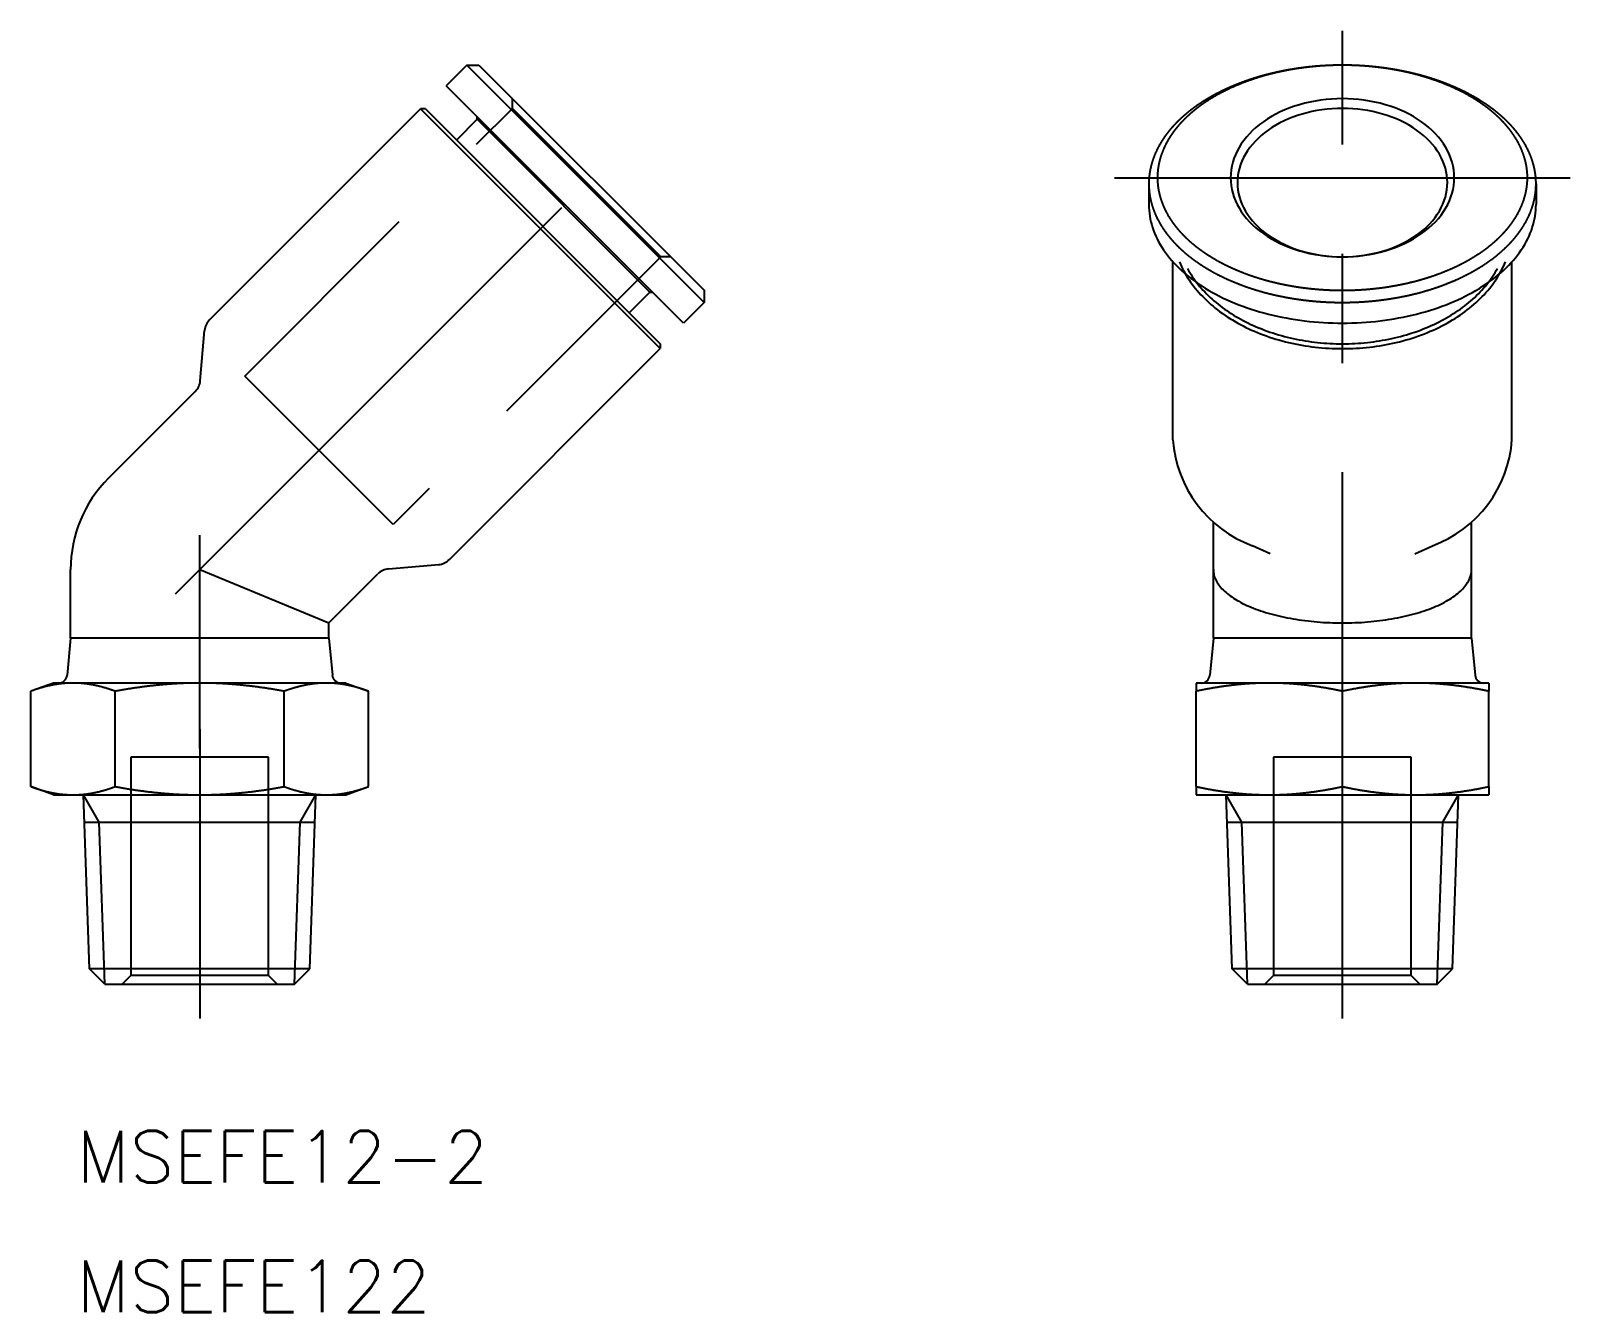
# Model space of a CAD drawing. Extents: x -9.8 to 79.6, y -19.1 to 55.4.
import ezdxf

# ---------------------------------------------------------------- set-up
doc = ezdxf.new("R2010")
doc.units = 0
doc.linetypes.add('CENTER', pattern=[50.8, 31.75, -6.35, 6.35, -6.35])
doc.linetypes.add('DASHED', pattern=[19.05, 12.7, -6.35])
doc.layers.get('0').update_dxf_attribs({"linetype": 'CONTINUOUS'})
doc.layers.add('CENTER', color=1, linetype='CENTER')
doc.styles.get("Standard").update_dxf_attribs({"font": 'txt.shx', "height": 3, "bigfont": 'bigfont.shx'})

msp = doc.modelspace()

# ---------------------------------------------------------------- texts
at = {"color": 7, "linetype": 'CONTINUOUS'}
for s, p in [('MSEFE12-2', (-7.148, -11.534)), ('MSEFE122', (-7.148, -19.071))]:
    msp.add_text(s, height=3, dxfattribs=at).set_placement(p)

# ---------------------------------------------------------------- linework, layer by layer
at = {"color": 7, "linetype": 'CONTINUOUS'}
for p, q in [((15.521, 53.41), (14.319, 52.207)), ((15.521, 53.41), (29.31, 39.621)), ((15.521, 53.41), (16.228, 53.41)), ((16.228, 53.41), (29.31, 40.328)), ((28.107, 38.419), (14.319, 52.207)), ((0.576, 38.606), (12.834, 50.864)), ((26.764, 36.934), (12.834, 50.864)), ((13.117, 50.864), (12.834, 50.864)), ((13.117, 50.864), (26.764, 37.217)), ((16.122, 50.263), (14.92, 49.061)), ((16.122, 50.263), (16.122, 50.404)), ((16.122, 50.263), (26.163, 40.222)), ((55.149, 46.515), (55.149, 45.313)), ((77.649, 46.515), (77.649, 45.313)), ((56.549, 31.641), (56.549, 41.982)), ((76.249, 31.641), (76.249, 41.982)), ((29.31, 40.328), (29.31, 39.621)), ((26.163, 40.222), (24.961, 39.02)), ((26.163, 40.222), (26.304, 40.222)), ((29.31, 39.621), (28.107, 38.419)), ((0.032, 35.069), (0.287, 37.986)), ((14.506, 24.676), (26.764, 36.934)), ((26.764, 37.217), (26.764, 36.934)), ((-5.303, 29.403), (-0.257, 34.449)), ((58.899, 24.1), (58.899, 26.845)), ((73.899, 24.1), (73.899, 26.845)), ((62.194, 25.011), (61.171, 25.479)), ((70.604, 25.011), (71.627, 25.479)), ((10.969, 24.132), (13.886, 24.387)), ((-7.5, 20.1), (-7.5, 24.1)), ((0, 24.1), (7.5, 20.993)), ((7.5, 20.993), (10.349, 23.843)), ((58.899, 20.1), (58.899, 24.1)), ((73.899, 20.1), (73.899, 24.1)), ((7.5, 20.1), (7.5, 20.993)), ((-7.5, 20.1), (-7.707, 17.952)), ((7.5, 20.1), (-7.5, 20.1)), ((7.5, 20.1), (7.707, 17.952)), ((58.899, 20.1), (58.692, 17.952)), ((73.899, 20.1), (58.899, 20.1)), ((73.899, 20.1), (74.105, 17.952)), ((-8.5, 17.5), (-9.815, 17.021)), ((-9.815, 11.479), (-9.815, 17.021)), ((-7.361, 17.5), (-8.5, 17.5)), ((0, 17.5), (-7.361, 17.5)), ((-4.907, 11.479), (-4.907, 17.021)), ((7.361, 17.5), (0, 17.5)), ((4.907, 11.479), (4.907, 17.021)), ((8.5, 17.5), (7.361, 17.5)), ((8.5, 17.5), (9.815, 17.021)), ((9.815, 11.479), (9.815, 17.021)), ((62.149, 17.5), (57.899, 17.5)), ((57.899, 17.5), (57.899, 17.021)), ((57.899, 11.479), (57.899, 17.021)), ((70.649, 17.5), (62.149, 17.5)), ((66.399, 11.479), (66.399, 17.021)), ((74.899, 17.5), (70.649, 17.5)), ((74.899, 17.5), (74.899, 17.021)), ((74.899, 11.479), (74.899, 17.021)), ((-8.5, 11), (-9.815, 11.479)), ((-8.5, 11), (-7.361, 11)), ((-7.361, 11), (0, 11)), ((-6.4, 0.887), (-6.753, 11)), ((0, 11), (7.361, 11)), ((6.4, 0.887), (6.753, 11)), ((7.361, 11), (8.5, 11)), ((8.5, 11), (9.815, 11.479)), ((57.899, 11.479), (57.899, 11)), ((57.899, 11), (62.149, 11)), ((59.999, 0.887), (59.646, 11)), ((62.149, 11), (70.649, 11)), ((70.649, 11), (74.899, 11)), ((72.799, 0.887), (73.152, 11)), ((74.899, 11.479), (74.899, 11)), ((-6.698, 9.422), (6.698, 9.422)), ((59.701, 9.422), (73.097, 9.422)), ((6.4, 0.887), (-6.4, 0.887)), ((-5.513, 0), (-6.4, 0.887)), ((-5.513, 0), (5.513, 0)), ((5.513, 0), (6.4, 0.887)), ((72.799, 0.887), (59.999, 0.887)), ((60.886, 0), (59.999, 0.887)), ((60.886, 0), (71.912, 0)), ((71.912, 0), (72.799, 0.887))]:
    msp.add_line(p, q, dxfattribs=at)
at = {"color": 3, "linetype": 'DASHED'}
for p, q in [((18.173, 50.899), (18.173, 51.465)), ((2.616, 35.343), (18.173, 50.899)), ((26.799, 42.273), (18.173, 50.899)), ((26.799, 42.273), (11.243, 26.716)), ((27.365, 42.273), (26.799, 42.273)), ((11.243, 26.716), (2.616, 35.343)), ((4, 13.2), (-4, 13.2)), ((-4, 13.2), (-4, 0.5)), ((4, 0.5), (4, 13.2)), ((70.399, 13.2), (62.399, 13.2)), ((62.399, 13.2), (62.399, 0.5)), ((70.399, 0.5), (70.399, 13.2)), ((-4, 0.5), (-4.5, 0)), ((4, 0.5), (-4, 0.5)), ((4.5, 0), (4, 0.5)), ((62.399, 0.5), (61.899, 0)), ((70.399, 0.5), (62.399, 0.5)), ((70.899, 0), (70.399, 0.5))]:
    msp.add_line(p, q, dxfattribs=at)
at = {"color": 3, "linetype": 'CONTINUOUS'}
for p, q in [((-5.842, 9.422), (-6.753, 11)), ((5.842, 9.422), (6.753, 11)), ((60.557, 9.422), (59.646, 11)), ((72.241, 9.422), (73.152, 11)), ((-5.513, 0), (-5.842, 9.422)), ((5.513, 0), (5.842, 9.422)), ((60.886, 0), (60.557, 9.422)), ((71.912, 0), (72.241, 9.422))]:
    msp.add_line(p, q, dxfattribs=at)
at = {"color": 7}
for points in [[(66.399, 39.621, 0), (66.416, 39.621, 0), (66.433, 39.621, 0), (66.449, 39.621, 0), (66.466, 39.621, 0), (66.483, 39.621, 0), (66.5, 39.621, 0), (66.516, 39.621, 0), (66.533, 39.621, 0), (66.55, 39.622, 0), (66.567, 39.622, 0), (66.583, 39.622, 0), (66.6, 39.622, 0), (66.617, 39.622, 0), (66.634, 39.623, 0), (66.65, 39.623, 0), (66.667, 39.623, 0), (66.684, 39.623, 0), (66.701, 39.623, 0), (66.717, 39.624, 0), (66.734, 39.624, 0), (66.751, 39.624, 0), (66.768, 39.625, 0), (66.784, 39.625, 0), (66.801, 39.625, 0), (66.818, 39.626, 0), (66.835, 39.626, 0), (66.852, 39.627, 0), (66.868, 39.627, 0), (66.885, 39.627, 0), (66.902, 39.628, 0), (66.919, 39.628, 0), (66.936, 39.629, 0), (66.953, 39.629, 0), (66.969, 39.63, 0), (66.986, 39.63, 0), (67.003, 39.631, 0), (67.02, 39.631, 0), (67.037, 39.632, 0), (67.054, 39.633, 0), (67.071, 39.633, 0), (67.088, 39.634, 0), (67.105, 39.635, 0), (67.122, 39.635, 0), (67.139, 39.636, 0), (67.156, 39.637, 0), (67.173, 39.637, 0), (67.19, 39.638, 0), (67.208, 39.639, 0), (67.225, 39.64, 0), (67.242, 39.64, 0), (67.259, 39.641, 0), (67.276, 39.642, 0), (67.294, 39.643, 0), (67.311, 39.644, 0), (67.328, 39.645, 0), (67.346, 39.645, 0), (67.363, 39.646, 0), (67.38, 39.647, 0), (67.398, 39.648, 0), (67.415, 39.649, 0), (67.433, 39.65, 0), (67.45, 39.651, 0), (67.468, 39.652, 0), (67.486, 39.653, 0), (67.503, 39.654, 0), (67.521, 39.655, 0), (67.539, 39.656, 0), (67.556, 39.657, 0), (67.574, 39.659, 0), (67.592, 39.66, 0), (67.61, 39.661, 0), (67.628, 39.662, 0), (67.646, 39.663, 0), (67.664, 39.665, 0), (67.682, 39.666, 0), (67.7, 39.667, 0), (67.718, 39.669, 0), (67.736, 39.67, 0), (67.754, 39.671, 0), (67.772, 39.672, 0), (67.791, 39.674, 0), (67.809, 39.675, 0), (67.828, 39.677, 0), (67.846, 39.678, 0), (67.865, 39.68, 0), (67.883, 39.681, 0), (67.902, 39.683, 0), (67.92, 39.684, 0), (67.939, 39.686, 0), (67.958, 39.687, 0), (67.977, 39.689, 0), (67.995, 39.691, 0), (68.014, 39.692, 0), (68.033, 39.694, 0), (68.052, 39.696, 0), (68.071, 39.697, 0), (68.091, 39.699, 0), (68.11, 39.701, 0), (68.129, 39.703, 0), (68.148, 39.705, 0), (68.168, 39.707, 0), (68.187, 39.709, 0), (68.207, 39.711, 0), (68.226, 39.712, 0), (68.246, 39.715, 0), (68.266, 39.717, 0), (68.285, 39.719, 0), (68.305, 39.721, 0), (68.325, 39.723, 0), (68.345, 39.725, 0), (68.365, 39.727, 0), (68.385, 39.729, 0), (68.405, 39.731, 0), (68.425, 39.734, 0), (68.446, 39.736, 0), (68.466, 39.738, 0), (68.487, 39.741, 0), (68.507, 39.743, 0), (68.528, 39.746, 0), (68.548, 39.748, 0), (68.569, 39.751, 0), (68.59, 39.753, 0), (68.611, 39.756, 0), (68.632, 39.758, 0), (68.653, 39.761, 0), (68.674, 39.764, 0), (68.695, 39.766, 0), (68.716, 39.769, 0), (68.737, 39.772, 0), (68.759, 39.775, 0), (68.78, 39.777, 0), (68.802, 39.78, 0), (68.823, 39.783, 0), (68.845, 39.786, 0), (68.866, 39.789, 0), (68.888, 39.792, 0), (68.91, 39.795, 0), (68.932, 39.798, 0), (68.954, 39.801, 0), (68.976, 39.804, 0), (68.998, 39.808, 0), (69.02, 39.811, 0), (69.042, 39.814, 0), (69.064, 39.818, 0), (69.086, 39.821, 0), (69.109, 39.824, 0), (69.131, 39.828, 0), (69.153, 39.831, 0), (69.176, 39.835, 0), (69.198, 39.838, 0), (69.221, 39.842, 0), (69.243, 39.845, 0), (69.266, 39.849, 0), (69.289, 39.853, 0), (69.311, 39.856, 0), (69.334, 39.86, 0), (69.357, 39.864, 0), (69.38, 39.868, 0), (69.403, 39.872, 0), (69.426, 39.876, 0), (69.449, 39.88, 0), (69.472, 39.884, 0), (69.495, 39.888, 0), (69.518, 39.892, 0), (69.541, 39.896, 0), (69.565, 39.9, 0), (69.588, 39.904, 0), (69.611, 39.908, 0), (69.635, 39.913, 0), (69.658, 39.917, 0), (69.681, 39.921, 0), (69.705, 39.926, 0), (69.728, 39.93, 0), (69.752, 39.935, 0), (69.775, 39.939, 0), (69.799, 39.944, 0), (69.823, 39.948, 0), (69.847, 39.953, 0), (69.87, 39.958, 0), (69.894, 39.962, 0), (69.918, 39.967, 0), (69.942, 39.972, 0), (69.966, 39.977, 0), (69.989, 39.982, 0), (70.013, 39.987, 0), (70.037, 39.992, 0), (70.061, 39.997, 0), (70.085, 40.002, 0), (70.109, 40.007, 0), (70.133, 40.012, 0), (70.157, 40.017, 0), (70.181, 40.023, 0), (70.206, 40.028, 0), (70.23, 40.033, 0), (70.254, 40.038, 0), (70.278, 40.044, 0), (70.302, 40.049, 0), (70.326, 40.055, 0), (70.351, 40.06, 0), (70.375, 40.066, 0), (70.399, 40.072, 0), (70.424, 40.077, 0), (70.448, 40.083, 0), (70.472, 40.089, 0), (70.497, 40.095, 0), (70.521, 40.1, 0), (70.546, 40.106, 0), (70.57, 40.112, 0), (70.594, 40.118, 0), (70.619, 40.124, 0), (70.643, 40.13, 0), (70.668, 40.137, 0), (70.692, 40.143, 0), (70.717, 40.149, 0), (70.741, 40.155, 0), (70.766, 40.162, 0), (70.79, 40.168, 0), (70.815, 40.174, 0), (70.84, 40.181, 0), (70.864, 40.187, 0), (70.889, 40.194, 0), (70.913, 40.2, 0), (70.938, 40.207, 0), (70.963, 40.214, 0), (70.987, 40.221, 0), (71.012, 40.227, 0), (71.037, 40.234, 0), (71.061, 40.241, 0), (71.086, 40.248, 0), (71.111, 40.255, 0), (71.135, 40.262, 0), (71.16, 40.269, 0), (71.185, 40.276, 0), (71.21, 40.283, 0), (71.234, 40.29, 0), (71.259, 40.297, 0), (71.284, 40.305, 0), (71.308, 40.312, 0), (71.333, 40.319, 0), (71.358, 40.327, 0), (71.383, 40.334, 0), (71.407, 40.342, 0), (71.432, 40.349, 0), (71.457, 40.357, 0), (71.482, 40.365, 0), (71.507, 40.373, 0), (71.531, 40.38, 0), (71.556, 40.388, 0), (71.581, 40.396, 0), (71.606, 40.404, 0), (71.63, 40.412, 0), (71.655, 40.42, 0), (71.68, 40.428, 0), (71.705, 40.436, 0), (71.73, 40.444, 0), (71.754, 40.452, 0), (71.779, 40.461, 0), (71.804, 40.469, 0), (71.829, 40.477, 0), (71.853, 40.486, 0), (71.878, 40.494, 0), (71.903, 40.502, 0), (71.928, 40.511, 0), (71.953, 40.52, 0), (71.977, 40.528, 0), (72.002, 40.537, 0), (72.027, 40.546, 0), (72.052, 40.554, 0), (72.076, 40.563, 0), (72.101, 40.572, 0), (72.126, 40.581, 0), (72.15, 40.59, 0), (72.175, 40.599, 0), (72.2, 40.608, 0), (72.225, 40.617, 0), (72.249, 40.627, 0), (72.274, 40.636, 0), (72.299, 40.645, 0), (72.323, 40.654, 0), (72.348, 40.664, 0), (72.373, 40.673, 0), (72.397, 40.683, 0), (72.422, 40.692, 0), (72.447, 40.702, 0), (72.471, 40.712, 0), (72.496, 40.721, 0), (72.52, 40.731, 0), (72.545, 40.741, 0), (72.569, 40.751, 0), (72.594, 40.761, 0), (72.618, 40.77, 0), (72.643, 40.78, 0), (72.667, 40.79, 0), (72.692, 40.8, 0), (72.716, 40.811, 0), (72.741, 40.821, 0), (72.765, 40.831, 0), (72.79, 40.841, 0), (72.814, 40.852, 0), (72.838, 40.862, 0), (72.863, 40.873, 0), (72.887, 40.883, 0), (72.911, 40.894, 0), (72.936, 40.904, 0), (72.96, 40.915, 0), (72.984, 40.926, 0), (73.008, 40.936, 0), (73.032, 40.947, 0), (73.056, 40.958, 0), (73.081, 40.969, 0), (73.105, 40.98, 0), (73.129, 40.991, 0), (73.153, 41.002, 0), (73.177, 41.013, 0), (73.201, 41.024, 0), (73.225, 41.035, 0), (73.249, 41.046, 0), (73.273, 41.058, 0), (73.297, 41.069, 0), (73.32, 41.08, 0), (73.344, 41.092, 0), (73.368, 41.103, 0), (73.392, 41.115, 0), (73.416, 41.126, 0), (73.439, 41.138, 0), (73.463, 41.15, 0), (73.487, 41.161, 0), (73.51, 41.173, 0), (73.534, 41.185, 0), (73.557, 41.197, 0), (73.581, 41.209, 0), (73.604, 41.221, 0), (73.628, 41.233, 0), (73.651, 41.245, 0), (73.674, 41.257, 0), (73.698, 41.269, 0), (73.721, 41.281, 0), (73.744, 41.293, 0), (73.767, 41.306, 0), (73.791, 41.318, 0), (73.814, 41.33, 0), (73.837, 41.343, 0), (73.86, 41.355, 0), (73.883, 41.368, 0), (73.906, 41.38, 0), (73.929, 41.393, 0), (73.952, 41.406, 0), (73.974, 41.418, 0), (73.997, 41.431, 0), (74.02, 41.444, 0), (74.043, 41.457, 0), (74.065, 41.47, 0), (74.088, 41.483, 0), (74.11, 41.495, 0), (74.133, 41.508, 0), (74.155, 41.522, 0), (74.178, 41.535, 0), (74.2, 41.548, 0), (74.222, 41.561, 0), (74.245, 41.574, 0), (74.267, 41.588, 0), (74.289, 41.601, 0), (74.311, 41.614, 0), (74.333, 41.628, 0), (74.355, 41.641, 0), (74.377, 41.655, 0), (74.399, 41.668, 0), (74.421, 41.682, 0), (74.443, 41.696, 0), (74.465, 41.709, 0), (74.486, 41.723, 0), (74.508, 41.737, 0), (74.529, 41.75, 0), (74.551, 41.764, 0), (74.572, 41.778, 0), (74.594, 41.792, 0), (74.615, 41.806, 0), (74.636, 41.82, 0), (74.658, 41.834, 0), (74.679, 41.848, 0), (74.7, 41.862, 0), (74.721, 41.876, 0), (74.742, 41.891, 0), (74.763, 41.905, 0), (74.784, 41.919, 0), (74.805, 41.933, 0), (74.826, 41.948, 0), (74.846, 41.962, 0), (74.867, 41.977, 0), (74.888, 41.991, 0), (74.908, 42.006, 0), (74.929, 42.02, 0), (74.949, 42.035, 0), (74.969, 42.049, 0), (74.99, 42.064, 0), (75.01, 42.079, 0), (75.03, 42.093, 0), (75.05, 42.108, 0), (75.07, 42.123, 0), (75.09, 42.138, 0), (75.11, 42.153, 0), (75.13, 42.167, 0), (75.15, 42.182, 0), (75.169, 42.197, 0), (75.189, 42.212, 0), (75.209, 42.227, 0), (75.228, 42.243, 0), (75.247, 42.258, 0), (75.267, 42.273, 0), (75.286, 42.288, 0), (75.305, 42.303, 0), (75.324, 42.319, 0), (75.343, 42.334, 0), (75.362, 42.349, 0), (75.381, 42.364, 0), (75.4, 42.38, 0), (75.419, 42.395, 0), (75.438, 42.411, 0), (75.456, 42.426, 0), (75.475, 42.441, 0), (75.493, 42.457, 0), (75.512, 42.473, 0), (75.53, 42.488, 0), (75.548, 42.504, 0), (75.567, 42.519, 0), (75.585, 42.535, 0), (75.603, 42.551, 0), (75.621, 42.566, 0), (75.638, 42.582, 0), (75.656, 42.598, 0), (75.674, 42.614, 0), (75.692, 42.63, 0), (75.709, 42.645, 0), (75.727, 42.661, 0), (75.744, 42.677, 0), (75.762, 42.693, 0), (75.779, 42.709, 0), (75.796, 42.725, 0), (75.813, 42.741, 0), (75.83, 42.757, 0), (75.847, 42.773, 0), (75.864, 42.789, 0), (75.881, 42.805, 0), (75.898, 42.822, 0), (75.915, 42.838, 0), (75.931, 42.854, 0), (75.948, 42.87, 0), (75.964, 42.886, 0), (75.98, 42.902, 0), (75.997, 42.919, 0), (76.013, 42.935, 0), (76.029, 42.951, 0), (76.045, 42.968, 0), (76.061, 42.984, 0), (76.077, 43, 0), (76.093, 43.017, 0), (76.108, 43.033, 0), (76.124, 43.049, 0), (76.14, 43.066, 0), (76.155, 43.082, 0), (76.17, 43.099, 0), (76.186, 43.115, 0), (76.201, 43.132, 0), (76.216, 43.148, 0), (76.231, 43.165, 0), (76.246, 43.181, 0), (76.261, 43.198, 0), (76.276, 43.215, 0), (76.291, 43.231, 0), (76.305, 43.248, 0), (76.32, 43.264, 0), (76.334, 43.281, 0), (76.349, 43.298, 0), (76.363, 43.315, 0), (76.377, 43.331, 0), (76.391, 43.348, 0), (76.406, 43.365, 0), (76.419, 43.382, 0), (76.433, 43.398, 0), (76.447, 43.415, 0), (76.461, 43.432, 0), (76.475, 43.449, 0), (76.488, 43.465, 0), (76.502, 43.482, 0), (76.515, 43.499, 0), (76.529, 43.516, 0), (76.542, 43.533, 0), (76.555, 43.55, 0), (76.568, 43.567, 0), (76.581, 43.584, 0), (76.594, 43.601, 0), (76.607, 43.618, 0), (76.62, 43.635, 0), (76.633, 43.652, 0), (76.645, 43.669, 0), (76.658, 43.686, 0), (76.67, 43.703, 0), (76.683, 43.72, 0), (76.695, 43.737, 0), (76.707, 43.754, 0), (76.719, 43.771, 0), (76.731, 43.788, 0), (76.743, 43.806, 0), (76.755, 43.823, 0), (76.767, 43.84, 0), (76.779, 43.857, 0), (76.791, 43.874, 0), (76.802, 43.891, 0), (76.814, 43.908, 0), (76.825, 43.926, 0), (76.837, 43.943, 0), (76.848, 43.96, 0), (76.859, 43.977, 0), (76.87, 43.995, 0), (76.881, 44.012, 0), (76.892, 44.029, 0), (76.903, 44.047, 0), (76.914, 44.064, 0), (76.924, 44.081, 0), (76.935, 44.099, 0), (76.946, 44.116, 0), (76.956, 44.133, 0), (76.967, 44.151, 0), (76.977, 44.168, 0), (76.987, 44.185, 0), (76.997, 44.203, 0), (77.007, 44.22, 0), (77.017, 44.238, 0), (77.027, 44.255, 0), (77.037, 44.273, 0), (77.047, 44.29, 0), (77.056, 44.307, 0), (77.066, 44.325, 0), (77.076, 44.343, 0), (77.085, 44.36, 0), (77.094, 44.377, 0), (77.104, 44.395, 0), (77.113, 44.413, 0), (77.122, 44.43, 0), (77.131, 44.448, 0), (77.14, 44.465, 0), (77.149, 44.483, 0), (77.158, 44.5, 0), (77.166, 44.518, 0), (77.175, 44.535, 0), (77.184, 44.553, 0), (77.192, 44.571, 0), (77.201, 44.588, 0), (77.209, 44.606, 0), (77.217, 44.623, 0), (77.225, 44.641, 0), (77.233, 44.659, 0), (77.241, 44.676, 0), (77.249, 44.694, 0), (77.257, 44.712, 0), (77.265, 44.729, 0), (77.273, 44.747, 0), (77.28, 44.765, 0), (77.288, 44.782, 0), (77.295, 44.8, 0), (77.303, 44.818, 0), (77.31, 44.836, 0), (77.317, 44.853, 0), (77.324, 44.871, 0), (77.331, 44.889, 0), (77.338, 44.907, 0), (77.345, 44.924, 0), (77.352, 44.942, 0), (77.359, 44.96, 0), (77.365, 44.977, 0), (77.372, 44.995, 0), (77.379, 45.013, 0), (77.385, 45.031, 0), (77.391, 45.049, 0), (77.398, 45.066, 0), (77.404, 45.084, 0), (77.41, 45.102, 0), (77.416, 45.12, 0), (77.422, 45.138, 0), (77.428, 45.156, 0), (77.434, 45.173, 0), (77.439, 45.191, 0), (77.445, 45.209, 0), (77.451, 45.227, 0), (77.456, 45.245, 0), (77.462, 45.263, 0), (77.467, 45.28, 0), (77.472, 45.298, 0), (77.478, 45.316, 0), (77.483, 45.334, 0), (77.488, 45.352, 0), (77.493, 45.37, 0), (77.497, 45.388, 0), (77.502, 45.406, 0), (77.507, 45.423, 0), (77.512, 45.441, 0), (77.516, 45.459, 0), (77.521, 45.477, 0), (77.525, 45.495, 0), (77.529, 45.513, 0), (77.534, 45.531, 0), (77.538, 45.549, 0), (77.542, 45.567, 0), (77.546, 45.585, 0), (77.55, 45.603, 0), (77.554, 45.62, 0), (77.558, 45.638, 0), (77.561, 45.656, 0), (77.565, 45.674, 0), (77.569, 45.692, 0), (77.572, 45.71, 0), (77.575, 45.728, 0), (77.579, 45.746, 0), (77.582, 45.764, 0), (77.585, 45.782, 0), (77.588, 45.8, 0), (77.591, 45.818, 0), (77.594, 45.836, 0), (77.597, 45.854, 0), (77.6, 45.872, 0), (77.603, 45.89, 0), (77.605, 45.908, 0), (77.608, 45.926, 0), (77.61, 45.944, 0), (77.613, 45.962, 0), (77.615, 45.98, 0), (77.617, 45.998, 0), (77.619, 46.016, 0), (77.621, 46.034, 0), (77.624, 46.052, 0), (77.625, 46.07, 0), (77.627, 46.088, 0), (77.629, 46.106, 0), (77.631, 46.124, 0), (77.632, 46.142, 0), (77.634, 46.16, 0), (77.635, 46.178, 0), (77.637, 46.196, 0), (77.638, 46.214, 0), (77.639, 46.232, 0), (77.641, 46.25, 0), (77.642, 46.268, 0), (77.643, 46.286, 0), (77.644, 46.304, 0), (77.644, 46.322, 0), (77.645, 46.34, 0), (77.646, 46.358, 0), (77.647, 46.376, 0), (77.647, 46.394, 0), (77.648, 46.412, 0), (77.648, 46.43, 0), (77.648, 46.448, 0), (77.649, 46.466, 0), (77.649, 46.484, 0), (77.649, 46.502, 0), (77.649, 46.52, 0), (77.649, 46.538, 0), (77.649, 46.556, 0), (77.648, 46.574, 0), (77.648, 46.592, 0), (77.648, 46.61, 0), (77.647, 46.628, 0), (77.647, 46.646, 0), (77.646, 46.664, 0), (77.646, 46.682, 0), (77.645, 46.7, 0), (77.644, 46.718, 0), (77.643, 46.736, 0), (77.642, 46.754, 0), (77.641, 46.772, 0), (77.64, 46.79, 0), (77.639, 46.808, 0), (77.638, 46.826, 0), (77.636, 46.844, 0), (77.635, 46.862, 0), (77.633, 46.88, 0), (77.632, 46.898, 0), (77.63, 46.916, 0), (77.628, 46.934, 0), (77.626, 46.952, 0), (77.624, 46.97, 0), (77.623, 46.988, 0), (77.62, 47.006, 0), (77.618, 47.024, 0), (77.616, 47.042, 0), (77.614, 47.059, 0), (77.612, 47.078, 0), (77.609, 47.095, 0), (77.606, 47.113, 0), (77.604, 47.131, 0), (77.601, 47.149, 0), (77.599, 47.167, 0), (77.596, 47.185, 0), (77.593, 47.203, 0), (77.59, 47.221, 0), (77.587, 47.239, 0), (77.584, 47.257, 0), (77.581, 47.275, 0), (77.577, 47.292, 0), (77.574, 47.31, 0), (77.57, 47.328, 0), (77.567, 47.346, 0), (77.563, 47.364, 0), (77.56, 47.382, 0), (77.556, 47.4, 0), (77.552, 47.417, 0), (77.548, 47.435, 0), (77.544, 47.453, 0), (77.54, 47.471, 0), (77.536, 47.489, 0), (77.532, 47.507, 0), (77.528, 47.524, 0), (77.523, 47.542, 0), (77.519, 47.56, 0), (77.515, 47.578, 0), (77.51, 47.596, 0), (77.505, 47.613, 0), (77.501, 47.631, 0), (77.496, 47.649, 0), (77.491, 47.666, 0), (77.486, 47.684, 0), (77.481, 47.702, 0), (77.476, 47.72, 0), (77.471, 47.737, 0), (77.466, 47.755, 0), (77.46, 47.773, 0), (77.455, 47.79, 0), (77.449, 47.808, 0), (77.444, 47.826, 0), (77.438, 47.843, 0), (77.433, 47.861, 0), (77.427, 47.878, 0), (77.421, 47.896, 0), (77.415, 47.914, 0), (77.409, 47.931, 0), (77.403, 47.949, 0), (77.397, 47.966, 0), (77.391, 47.984, 0), (77.385, 48.001, 0), (77.378, 48.019, 0), (77.372, 48.036, 0), (77.365, 48.054, 0), (77.359, 48.071, 0), (77.352, 48.089, 0), (77.345, 48.106, 0), (77.338, 48.124, 0), (77.332, 48.141, 0), (77.325, 48.158, 0), (77.318, 48.176, 0), (77.311, 48.193, 0), (77.303, 48.211, 0), (77.296, 48.228, 0), (77.289, 48.245, 0), (77.282, 48.263, 0), (77.274, 48.28, 0), (77.267, 48.297, 0), (77.259, 48.314, 0), (77.251, 48.332, 0), (77.244, 48.349, 0), (77.236, 48.366, 0), (77.228, 48.383, 0), (77.22, 48.401, 0), (77.212, 48.418, 0), (77.204, 48.435, 0), (77.196, 48.452, 0), (77.188, 48.469, 0), (77.18, 48.486, 0), (77.171, 48.503, 0), (77.163, 48.52, 0), (77.154, 48.537, 0), (77.146, 48.554, 0), (77.137, 48.571, 0), (77.128, 48.588, 0), (77.12, 48.605, 0), (77.111, 48.622, 0), (77.102, 48.639, 0), (77.093, 48.656, 0), (77.084, 48.673, 0), (77.075, 48.69, 0), (77.065, 48.707, 0), (77.056, 48.724, 0), (77.047, 48.74, 0), (77.037, 48.757, 0), (77.028, 48.774, 0), (77.018, 48.791, 0), (77.009, 48.808, 0), (76.999, 48.824, 0), (76.989, 48.841, 0), (76.98, 48.858, 0), (76.97, 48.874, 0), (76.96, 48.891, 0), (76.95, 48.908, 0), (76.94, 48.924, 0), (76.93, 48.941, 0), (76.919, 48.957, 0), (76.909, 48.974, 0), (76.899, 48.99, 0), (76.888, 49.007, 0), (76.878, 49.023, 0), (76.868, 49.04, 0), (76.857, 49.056, 0), (76.846, 49.073, 0), (76.835, 49.089, 0), (76.825, 49.105, 0), (76.814, 49.122, 0), (76.803, 49.138, 0), (76.792, 49.154, 0), (76.781, 49.171, 0), (76.77, 49.187, 0), (76.759, 49.203, 0), (76.747, 49.219, 0), (76.736, 49.236, 0), (76.725, 49.252, 0), (76.713, 49.268, 0), (76.702, 49.284, 0), (76.69, 49.3, 0), (76.679, 49.316, 0), (76.667, 49.332, 0), (76.655, 49.348, 0), (76.644, 49.364, 0), (76.632, 49.38, 0), (76.62, 49.396, 0), (76.608, 49.412, 0), (76.596, 49.428, 0), (76.584, 49.444, 0), (76.572, 49.459, 0), (76.559, 49.475, 0), (76.547, 49.491, 0), (76.535, 49.507, 0), (76.522, 49.523, 0), (76.51, 49.538, 0), (76.497, 49.554, 0), (76.485, 49.569, 0), (76.472, 49.585, 0), (76.459, 49.601, 0), (76.447, 49.616, 0), (76.434, 49.632, 0), (76.421, 49.647, 0), (76.408, 49.663, 0), (76.395, 49.678, 0), (76.382, 49.694, 0), (76.369, 49.709, 0), (76.356, 49.724, 0), (76.343, 49.74, 0), (76.329, 49.755, 0), (76.316, 49.77, 0), (76.303, 49.786, 0), (76.289, 49.801, 0), (76.276, 49.816, 0), (76.262, 49.831, 0), (76.249, 49.846, 0), (76.235, 49.861, 0), (76.221, 49.877, 0), (76.207, 49.892, 0), (76.194, 49.907, 0), (76.18, 49.922, 0), (76.166, 49.937, 0), (76.152, 49.952, 0), (76.138, 49.967, 0), (76.124, 49.981, 0), (76.11, 49.996, 0), (76.095, 50.011, 0), (76.081, 50.026, 0), (76.067, 50.041, 0), (76.052, 50.056, 0), (76.038, 50.07, 0), (76.024, 50.085, 0), (76.009, 50.099, 0), (75.995, 50.114, 0), (75.98, 50.129, 0), (75.965, 50.143, 0), (75.951, 50.158, 0), (75.936, 50.172, 0), (75.921, 50.187, 0), (75.906, 50.201, 0), (75.891, 50.216, 0), (75.876, 50.23, 0), (75.861, 50.245, 0), (75.846, 50.259, 0), (75.831, 50.273, 0), (75.816, 50.288, 0), (75.8, 50.302, 0), (75.785, 50.316, 0), (75.77, 50.33, 0), (75.754, 50.344, 0), (75.739, 50.358, 0), (75.723, 50.373, 0), (75.708, 50.387, 0), (75.692, 50.401, 0), (75.677, 50.415, 0), (75.661, 50.429, 0), (75.645, 50.443, 0), (75.629, 50.456, 0), (75.614, 50.47, 0), (75.598, 50.484, 0), (75.582, 50.498, 0), (75.566, 50.512, 0), (75.55, 50.526, 0), (75.534, 50.539, 0), (75.518, 50.553, 0), (75.501, 50.567, 0), (75.485, 50.58, 0), (75.469, 50.594, 0), (75.453, 50.608, 0), (75.436, 50.621, 0), (75.42, 50.635, 0), (75.403, 50.648, 0), (75.387, 50.662, 0), (75.37, 50.675, 0), (75.354, 50.688, 0), (75.337, 50.702, 0), (75.32, 50.715, 0), (75.304, 50.729, 0), (75.287, 50.742, 0), (75.27, 50.755, 0), (75.253, 50.768, 0), (75.236, 50.782, 0), (75.219, 50.795, 0), (75.202, 50.808, 0), (75.185, 50.821, 0), (75.168, 50.834, 0), (75.151, 50.847, 0), (75.134, 50.86, 0), (75.117, 50.873, 0), (75.099, 50.886, 0), (75.082, 50.899, 0), (75.065, 50.912, 0), (75.047, 50.925, 0), (75.03, 50.938, 0), (75.012, 50.95, 0), (74.995, 50.963, 0), (74.977, 50.976, 0), (74.959, 50.989, 0), (74.942, 51.001, 0), (74.924, 51.014, 0), (74.906, 51.026, 0), (74.888, 51.039, 0), (74.871, 51.052, 0), (74.853, 51.064, 0), (74.835, 51.077, 0), (74.817, 51.089, 0), (74.799, 51.102, 0), (74.781, 51.114, 0), (74.763, 51.126, 0), (74.745, 51.139, 0), (74.726, 51.151, 0), (74.708, 51.163, 0), (74.69, 51.175, 0), (74.671, 51.188, 0), (74.653, 51.2, 0), (74.635, 51.212, 0), (74.616, 51.224, 0), (74.598, 51.236, 0), (74.579, 51.248, 0), (74.561, 51.26, 0), (74.542, 51.272, 0), (74.523, 51.284, 0), (74.505, 51.296, 0), (74.486, 51.308, 0), (74.467, 51.32, 0), (74.449, 51.332, 0), (74.43, 51.343, 0), (74.411, 51.355, 0), (74.392, 51.367, 0), (74.373, 51.379, 0), (74.354, 51.39, 0), (74.335, 51.402, 0), (74.316, 51.413, 0), (74.297, 51.425, 0), (74.278, 51.437, 0), (74.258, 51.448, 0), (74.239, 51.46, 0), (74.22, 51.471, 0), (74.201, 51.482, 0), (74.181, 51.494, 0), (74.162, 51.505, 0), (74.142, 51.517, 0), (74.123, 51.528, 0), (74.104, 51.539, 0), (74.084, 51.55, 0), (74.064, 51.561, 0), (74.045, 51.572, 0), (74.025, 51.584, 0), (74.006, 51.595, 0), (73.986, 51.606, 0), (73.966, 51.617, 0), (73.946, 51.628, 0), (73.927, 51.639, 0), (73.907, 51.65, 0), (73.887, 51.661, 0), (73.867, 51.672, 0), (73.847, 51.682, 0), (73.827, 51.693, 0), (73.807, 51.704, 0), (73.787, 51.715, 0), (73.767, 51.725, 0), (73.747, 51.736, 0), (73.727, 51.747, 0), (73.706, 51.757, 0), (73.686, 51.768, 0), (73.666, 51.778, 0), (73.646, 51.789, 0), (73.625, 51.799, 0), (73.605, 51.81, 0), (73.585, 51.82, 0), (73.564, 51.83, 0), (73.544, 51.841, 0), (73.523, 51.851, 0), (73.503, 51.861, 0), (73.482, 51.872, 0), (73.461, 51.882, 0), (73.441, 51.892, 0), (73.42, 51.902, 0), (73.4, 51.912, 0), (73.379, 51.922, 0), (73.358, 51.932, 0), (73.337, 51.942, 0), (73.316, 51.952, 0), (73.296, 51.962, 0), (73.275, 51.972, 0), (73.254, 51.982, 0), (73.233, 51.992, 0), (73.212, 52.002, 0), (73.191, 52.011, 0), (73.17, 52.021, 0), (73.149, 52.031, 0), (73.128, 52.041, 0), (73.107, 52.05, 0), (73.085, 52.06, 0), (73.064, 52.069, 0), (73.043, 52.079, 0), (73.022, 52.088, 0), (73.001, 52.098, 0), (72.979, 52.107, 0), (72.958, 52.117, 0), (72.937, 52.126, 0), (72.915, 52.135, 0), (72.894, 52.145, 0), (72.873, 52.154, 0), (72.851, 52.163, 0), (72.829, 52.172, 0), (72.808, 52.181, 0), (72.787, 52.191, 0), (72.765, 52.2, 0), (72.743, 52.209, 0), (72.722, 52.218, 0), (72.7, 52.227, 0), (72.678, 52.236, 0), (72.657, 52.245, 0), (72.635, 52.254, 0), (72.613, 52.262, 0), (72.591, 52.271, 0), (72.57, 52.28, 0), (72.548, 52.289, 0), (72.526, 52.297, 0), (72.504, 52.306, 0), (72.482, 52.315, 0), (72.46, 52.323, 0), (72.438, 52.332, 0), (72.416, 52.34, 0), (72.394, 52.349, 0), (72.372, 52.357, 0), (72.35, 52.366, 0), (72.328, 52.374, 0), (72.306, 52.383, 0), (72.284, 52.391, 0), (72.262, 52.399, 0), (72.24, 52.408, 0), (72.218, 52.416, 0), (72.195, 52.424, 0), (72.173, 52.432, 0), (72.151, 52.44, 0), (72.129, 52.448, 0), (72.106, 52.456, 0), (72.084, 52.465, 0), (72.062, 52.472, 0), (72.039, 52.48, 0), (72.017, 52.488, 0), (71.994, 52.496, 0), (71.972, 52.504, 0), (71.95, 52.512, 0), (71.927, 52.52, 0), (71.904, 52.528, 0), (71.882, 52.535, 0), (71.859, 52.543, 0), (71.837, 52.551, 0), (71.814, 52.558, 0), (71.792, 52.566, 0), (71.769, 52.573, 0), (71.746, 52.581, 0), (71.724, 52.588, 0), (71.701, 52.596, 0), (71.678, 52.603, 0), (71.656, 52.611, 0), (71.633, 52.618, 0), (71.61, 52.625, 0), (71.587, 52.633, 0), (71.565, 52.64, 0), (71.542, 52.647, 0), (71.519, 52.654, 0), (71.496, 52.661, 0), (71.473, 52.669, 0), (71.45, 52.675, 0), (71.427, 52.683, 0), (71.404, 52.69, 0), (71.382, 52.697, 0), (71.359, 52.703, 0), (71.335, 52.71, 0), (71.312, 52.717, 0), (71.29, 52.724, 0), (71.266, 52.731, 0), (71.243, 52.738, 0), (71.22, 52.744, 0), (71.197, 52.751, 0), (71.174, 52.758, 0), (71.151, 52.764, 0), (71.128, 52.771, 0), (71.105, 52.778, 0), (71.081, 52.784, 0), (71.058, 52.791, 0), (71.035, 52.797, 0), (71.012, 52.803, 0), (70.989, 52.81, 0), (70.965, 52.816, 0), (70.942, 52.822, 0), (70.919, 52.829, 0), (70.895, 52.835, 0), (70.872, 52.841, 0), (70.849, 52.847, 0), (70.825, 52.854, 0), (70.802, 52.86, 0), (70.778, 52.866, 0), (70.755, 52.872, 0), (70.731, 52.878, 0), (70.708, 52.884, 0), (70.685, 52.89, 0), (70.661, 52.896, 0), (70.638, 52.901, 0), (70.614, 52.907, 0), (70.591, 52.913, 0), (70.567, 52.919, 0), (70.543, 52.925, 0), (70.52, 52.93, 0), (70.496, 52.936, 0), (70.473, 52.942, 0), (70.449, 52.947, 0), (70.425, 52.953, 0), (70.402, 52.958, 0), (70.378, 52.964, 0), (70.354, 52.969, 0), (70.331, 52.975, 0), (70.307, 52.98, 0), (70.283, 52.986, 0), (70.259, 52.991, 0), (70.236, 52.996, 0), (70.212, 53.002, 0), (70.188, 53.007, 0), (70.164, 53.012, 0), (70.14, 53.017, 0), (70.117, 53.022, 0), (70.093, 53.027, 0), (70.069, 53.032, 0), (70.045, 53.038, 0), (70.021, 53.042, 0), (69.997, 53.047, 0), (69.973, 53.052, 0), (69.949, 53.057, 0), (69.925, 53.062, 0), (69.901, 53.067, 0), (69.877, 53.072, 0), (69.853, 53.077, 0), (69.829, 53.081, 0), (69.805, 53.086, 0), (69.781, 53.091, 0), (69.757, 53.095, 0), (69.733, 53.1, 0), (69.709, 53.104, 0), (69.685, 53.109, 0), (69.661, 53.113, 0), (69.637, 53.118, 0), (69.613, 53.122, 0), (69.589, 53.127, 0), (69.565, 53.131, 0), (69.541, 53.135, 0), (69.516, 53.14, 0), (69.492, 53.144, 0), (69.468, 53.148, 0), (69.444, 53.152, 0), (69.42, 53.156, 0), (69.396, 53.16, 0), (69.371, 53.165, 0), (69.347, 53.169, 0), (69.323, 53.173, 0), (69.299, 53.177, 0), (69.274, 53.181, 0), (69.25, 53.184, 0), (69.226, 53.188, 0), (69.201, 53.192, 0), (69.177, 53.196, 0), (69.153, 53.2, 0), (69.129, 53.204, 0), (69.104, 53.207, 0), (69.08, 53.211, 0), (69.055, 53.215, 0), (69.031, 53.218, 0), (69.007, 53.222, 0), (68.982, 53.225, 0), (68.958, 53.229, 0), (68.934, 53.232, 0), (68.909, 53.236, 0), (68.885, 53.239, 0), (68.86, 53.242, 0), (68.836, 53.246, 0), (68.811, 53.249, 0), (68.787, 53.252, 0), (68.763, 53.256, 0), (68.738, 53.259, 0), (68.714, 53.262, 0), (68.689, 53.265, 0), (68.665, 53.268, 0), (68.64, 53.271, 0), (68.616, 53.274, 0), (68.591, 53.277, 0), (68.567, 53.28, 0), (68.542, 53.283, 0), (68.517, 53.286, 0), (68.493, 53.289, 0), (68.468, 53.292, 0), (68.444, 53.295, 0), (68.419, 53.297, 0), (68.394, 53.3, 0), (68.37, 53.303, 0), (68.345, 53.306, 0), (68.321, 53.308, 0), (68.296, 53.311, 0), (68.272, 53.313, 0), (68.247, 53.316, 0), (68.222, 53.318, 0), (68.198, 53.321, 0), (68.173, 53.323, 0), (68.148, 53.326, 0), (68.124, 53.328, 0), (68.099, 53.33, 0), (68.074, 53.333, 0), (68.05, 53.335, 0), (68.025, 53.337, 0), (68, 53.339, 0), (67.975, 53.342, 0), (67.951, 53.344, 0), (67.926, 53.346, 0), (67.901, 53.348, 0), (67.877, 53.35, 0), (67.852, 53.352, 0), (67.827, 53.354, 0), (67.802, 53.356, 0), (67.778, 53.358, 0), (67.753, 53.359, 0), (67.728, 53.361, 0), (67.703, 53.363, 0), (67.679, 53.365, 0), (67.654, 53.367, 0), (67.629, 53.368, 0), (67.604, 53.37, 0), (67.579, 53.371, 0), (67.555, 53.373, 0), (67.53, 53.375, 0), (67.505, 53.376, 0), (67.48, 53.378, 0), (67.456, 53.379, 0), (67.431, 53.38, 0), (67.406, 53.382, 0), (67.381, 53.383, 0), (67.356, 53.385, 0), (67.332, 53.386, 0), (67.307, 53.387, 0), (67.282, 53.388, 0), (67.257, 53.389, 0), (67.232, 53.391, 0), (67.207, 53.392, 0), (67.183, 53.393, 0), (67.158, 53.394, 0), (67.133, 53.395, 0), (67.108, 53.396, 0), (67.083, 53.397, 0), (67.058, 53.398, 0), (67.033, 53.399, 0), (67.008, 53.399, 0), (66.984, 53.4, 0), (66.959, 53.401, 0), (66.934, 53.402, 0), (66.909, 53.403, 0), (66.884, 53.403, 0), (66.859, 53.404, 0), (66.834, 53.404, 0), (66.81, 53.405, 0), (66.785, 53.406, 0), (66.76, 53.406, 0), (66.735, 53.407, 0), (66.71, 53.407, 0), (66.685, 53.407, 0), (66.66, 53.408, 0), (66.635, 53.408, 0), (66.611, 53.408, 0), (66.586, 53.409, 0), (66.561, 53.409, 0), (66.536, 53.409, 0), (66.511, 53.409, 0), (66.486, 53.409, 0), (66.461, 53.41, 0), (66.436, 53.41, 0), (66.411, 53.41, 0), (66.386, 53.41, 0), (66.362, 53.41, 0), (66.337, 53.41, 0), (66.312, 53.409, 0), (66.287, 53.409, 0), (66.262, 53.409, 0), (66.237, 53.409, 0), (66.212, 53.409, 0), (66.187, 53.408, 0), (66.162, 53.408, 0), (66.138, 53.408, 0), (66.113, 53.407, 0), (66.088, 53.407, 0), (66.063, 53.407, 0), (66.038, 53.406, 0), (66.013, 53.406, 0), (65.988, 53.405, 0), (65.963, 53.404, 0), (65.939, 53.404, 0), (65.914, 53.403, 0), (65.889, 53.403, 0), (65.864, 53.402, 0), (65.839, 53.401, 0), (65.814, 53.4, 0), (65.789, 53.399, 0), (65.764, 53.399, 0), (65.74, 53.398, 0), (65.715, 53.397, 0), (65.69, 53.396, 0), (65.665, 53.395, 0), (65.64, 53.394, 0), (65.615, 53.393, 0), (65.591, 53.392, 0), (65.566, 53.391, 0), (65.541, 53.389, 0), (65.516, 53.388, 0), (65.491, 53.387, 0), (65.466, 53.386, 0), (65.442, 53.385, 0), (65.417, 53.383, 0), (65.392, 53.382, 0), (65.367, 53.38, 0), (65.342, 53.379, 0), (65.317, 53.378, 0), (65.293, 53.376, 0), (65.268, 53.375, 0), (65.243, 53.373, 0), (65.218, 53.371, 0), (65.194, 53.37, 0), (65.169, 53.368, 0), (65.144, 53.367, 0), (65.119, 53.365, 0), (65.094, 53.363, 0), (65.07, 53.361, 0), (65.045, 53.359, 0), (65.02, 53.358, 0), (64.996, 53.356, 0), (64.971, 53.354, 0), (64.946, 53.352, 0), (64.921, 53.35, 0), (64.897, 53.348, 0), (64.872, 53.346, 0), (64.847, 53.344, 0), (64.822, 53.342, 0), (64.798, 53.339, 0), (64.773, 53.337, 0), (64.748, 53.335, 0), (64.724, 53.333, 0), (64.699, 53.33, 0), (64.674, 53.328, 0), (64.65, 53.326, 0), (64.625, 53.323, 0), (64.6, 53.321, 0), (64.576, 53.318, 0), (64.551, 53.316, 0), (64.526, 53.313, 0), (64.502, 53.311, 0), (64.477, 53.308, 0), (64.453, 53.306, 0), (64.428, 53.303, 0), (64.403, 53.3, 0), (64.379, 53.297, 0), (64.354, 53.295, 0), (64.33, 53.292, 0), (64.305, 53.289, 0), (64.281, 53.286, 0), (64.256, 53.283, 0), (64.231, 53.28, 0), (64.207, 53.277, 0), (64.182, 53.274, 0), (64.158, 53.271, 0), (64.133, 53.268, 0), (64.109, 53.265, 0), (64.084, 53.262, 0), (64.06, 53.259, 0), (64.035, 53.256, 0), (64.011, 53.252, 0), (63.986, 53.249, 0), (63.962, 53.246, 0), (63.938, 53.242, 0), (63.913, 53.239, 0), (63.889, 53.236, 0), (63.864, 53.232, 0), (63.84, 53.229, 0), (63.816, 53.225, 0), (63.791, 53.222, 0), (63.767, 53.218, 0), (63.742, 53.215, 0), (63.718, 53.211, 0), (63.694, 53.207, 0), (63.669, 53.204, 0), (63.645, 53.2, 0), (63.621, 53.196, 0), (63.596, 53.192, 0), (63.572, 53.188, 0), (63.548, 53.184, 0), (63.523, 53.181, 0), (63.499, 53.177, 0), (63.475, 53.173, 0), (63.451, 53.169, 0), (63.427, 53.165, 0), (63.402, 53.16, 0), (63.378, 53.156, 0), (63.354, 53.152, 0), (63.33, 53.148, 0), (63.306, 53.144, 0), (63.281, 53.14, 0), (63.257, 53.135, 0), (63.233, 53.131, 0), (63.209, 53.127, 0), (63.185, 53.122, 0), (63.161, 53.118, 0), (63.137, 53.113, 0), (63.113, 53.109, 0), (63.089, 53.104, 0), (63.065, 53.1, 0), (63.04, 53.095, 0), (63.016, 53.091, 0), (62.992, 53.086, 0), (62.968, 53.081, 0), (62.944, 53.077, 0), (62.92, 53.072, 0), (62.896, 53.067, 0), (62.873, 53.062, 0), (62.849, 53.057, 0), (62.825, 53.052, 0), (62.801, 53.047, 0), (62.777, 53.042, 0), (62.753, 53.038, 0), (62.729, 53.032, 0), (62.705, 53.027, 0), (62.681, 53.022, 0), (62.657, 53.017, 0), (62.634, 53.012, 0), (62.61, 53.007, 0), (62.586, 53.002, 0), (62.562, 52.996, 0), (62.538, 52.991, 0), (62.515, 52.986, 0), (62.491, 52.98, 0), (62.467, 52.975, 0), (62.444, 52.969, 0), (62.42, 52.964, 0), (62.396, 52.958, 0), (62.373, 52.953, 0), (62.349, 52.947, 0), (62.325, 52.942, 0), (62.302, 52.936, 0), (62.278, 52.93, 0), (62.255, 52.925, 0), (62.231, 52.919, 0), (62.207, 52.913, 0), (62.184, 52.907, 0), (62.16, 52.901, 0), (62.137, 52.896, 0), (62.113, 52.89, 0), (62.09, 52.884, 0), (62.066, 52.878, 0), (62.043, 52.872, 0), (62.02, 52.866, 0), (61.996, 52.86, 0), (61.973, 52.853, 0), (61.949, 52.847, 0), (61.926, 52.841, 0), (61.903, 52.835, 0), (61.879, 52.829, 0), (61.856, 52.822, 0), (61.833, 52.816, 0), (61.809, 52.81, 0), (61.786, 52.803, 0), (61.763, 52.797, 0), (61.74, 52.791, 0), (61.717, 52.784, 0), (61.693, 52.778, 0), (61.67, 52.771, 0), (61.647, 52.764, 0), (61.624, 52.758, 0), (61.601, 52.751, 0), (61.578, 52.744, 0), (61.554, 52.738, 0), (61.531, 52.731, 0), (61.508, 52.724, 0), (61.485, 52.717, 0), (61.462, 52.71, 0), (61.439, 52.703, 0), (61.416, 52.697, 0), (61.393, 52.69, 0), (61.37, 52.683, 0), (61.348, 52.675, 0), (61.325, 52.668, 0), (61.302, 52.661, 0), (61.279, 52.654, 0), (61.256, 52.647, 0), (61.233, 52.64, 0), (61.211, 52.633, 0), (61.188, 52.625, 0), (61.165, 52.618, 0), (61.142, 52.611, 0), (61.12, 52.603, 0), (61.097, 52.596, 0), (61.074, 52.588, 0), (61.051, 52.581, 0), (61.029, 52.573, 0), (61.006, 52.566, 0), (60.984, 52.558, 0), (60.961, 52.551, 0), (60.938, 52.543, 0), (60.916, 52.535, 0), (60.893, 52.528, 0), (60.871, 52.52, 0), (60.848, 52.512, 0), (60.826, 52.504, 0), (60.803, 52.496, 0), (60.781, 52.489, 0), (60.759, 52.48, 0), (60.736, 52.473, 0), (60.714, 52.465, 0), (60.692, 52.456, 0), (60.669, 52.449, 0), (60.647, 52.44, 0), (60.625, 52.432, 0), (60.603, 52.424, 0), (60.58, 52.416, 0), (60.558, 52.408, 0), (60.536, 52.399, 0), (60.514, 52.391, 0), (60.492, 52.383, 0), (60.47, 52.374, 0), (60.448, 52.366, 0), (60.426, 52.358, 0), (60.404, 52.349, 0), (60.382, 52.34, 0), (60.36, 52.332, 0), (60.338, 52.323, 0), (60.316, 52.315, 0), (60.294, 52.306, 0), (60.272, 52.297, 0), (60.25, 52.289, 0), (60.228, 52.28, 0), (60.206, 52.271, 0), (60.185, 52.262, 0), (60.163, 52.254, 0), (60.141, 52.245, 0), (60.12, 52.236, 0), (60.098, 52.227, 0), (60.076, 52.218, 0), (60.055, 52.209, 0), (60.033, 52.2, 0), (60.011, 52.191, 0), (59.99, 52.181, 0), (59.968, 52.172, 0), (59.947, 52.163, 0), (59.925, 52.154, 0), (59.904, 52.145, 0), (59.883, 52.135, 0), (59.861, 52.126, 0), (59.84, 52.117, 0), (59.819, 52.107, 0), (59.797, 52.098, 0), (59.776, 52.088, 0), (59.755, 52.079, 0), (59.734, 52.069, 0), (59.712, 52.06, 0), (59.691, 52.05, 0), (59.67, 52.04, 0), (59.649, 52.031, 0), (59.628, 52.021, 0), (59.607, 52.011, 0), (59.586, 52.002, 0), (59.565, 51.992, 0), (59.544, 51.982, 0), (59.523, 51.972, 0), (59.502, 51.962, 0), (59.481, 51.952, 0), (59.461, 51.942, 0), (59.44, 51.932, 0), (59.419, 51.922, 0), (59.398, 51.912, 0), (59.378, 51.902, 0), (59.357, 51.892, 0), (59.337, 51.882, 0), (59.316, 51.872, 0), (59.295, 51.861, 0), (59.275, 51.851, 0), (59.254, 51.841, 0), (59.234, 51.83, 0), (59.213, 51.82, 0), (59.193, 51.81, 0), (59.173, 51.799, 0), (59.152, 51.789, 0), (59.132, 51.778, 0), (59.112, 51.768, 0), (59.092, 51.757, 0), (59.071, 51.747, 0), (59.051, 51.736, 0), (59.031, 51.725, 0), (59.011, 51.715, 0), (58.991, 51.704, 0), (58.971, 51.693, 0), (58.951, 51.682, 0), (58.931, 51.672, 0), (58.911, 51.661, 0), (58.891, 51.65, 0), (58.871, 51.639, 0), (58.852, 51.628, 0), (58.832, 51.617, 0), (58.812, 51.606, 0), (58.792, 51.595, 0), (58.773, 51.584, 0), (58.753, 51.572, 0), (58.733, 51.561, 0), (58.714, 51.55, 0), (58.694, 51.539, 0), (58.675, 51.528, 0), (58.655, 51.517, 0), (58.636, 51.505, 0), (58.617, 51.494, 0), (58.597, 51.482, 0), (58.578, 51.471, 0), (58.559, 51.46, 0), (58.539, 51.448, 0), (58.52, 51.437, 0), (58.501, 51.425, 0), (58.482, 51.413, 0), (58.463, 51.402, 0), (58.444, 51.39, 0), (58.425, 51.379, 0), (58.406, 51.367, 0), (58.387, 51.355, 0), (58.368, 51.343, 0), (58.349, 51.332, 0), (58.331, 51.32, 0), (58.312, 51.308, 0), (58.293, 51.296, 0), (58.274, 51.284, 0), (58.256, 51.272, 0), (58.237, 51.26, 0), (58.219, 51.248, 0), (58.2, 51.236, 0), (58.182, 51.224, 0), (58.163, 51.212, 0), (58.145, 51.2, 0), (58.126, 51.188, 0), (58.108, 51.175, 0), (58.09, 51.163, 0), (58.072, 51.151, 0), (58.053, 51.139, 0), (58.035, 51.126, 0), (58.017, 51.114, 0), (57.999, 51.102, 0), (57.981, 51.089, 0), (57.963, 51.077, 0), (57.945, 51.064, 0), (57.927, 51.052, 0), (57.909, 51.039, 0), (57.892, 51.026, 0), (57.874, 51.014, 0), (57.856, 51.001, 0), (57.839, 50.989, 0), (57.821, 50.976, 0), (57.803, 50.963, 0), (57.786, 50.95, 0), (57.768, 50.938, 0), (57.751, 50.925, 0), (57.733, 50.912, 0), (57.716, 50.899, 0), (57.699, 50.886, 0), (57.681, 50.873, 0), (57.664, 50.86, 0), (57.647, 50.847, 0), (57.63, 50.834, 0), (57.613, 50.821, 0), (57.596, 50.808, 0), (57.579, 50.795, 0), (57.562, 50.782, 0), (57.545, 50.768, 0), (57.528, 50.755, 0), (57.511, 50.742, 0), (57.494, 50.729, 0), (57.477, 50.715, 0), (57.461, 50.702, 0), (57.444, 50.688, 0), (57.428, 50.675, 0), (57.411, 50.662, 0), (57.395, 50.648, 0), (57.378, 50.635, 0), (57.362, 50.621, 0), (57.345, 50.608, 0), (57.329, 50.594, 0), (57.313, 50.58, 0), (57.297, 50.567, 0), (57.28, 50.553, 0), (57.264, 50.539, 0), (57.248, 50.526, 0), (57.232, 50.512, 0), (57.216, 50.498, 0), (57.2, 50.484, 0), (57.184, 50.47, 0), (57.168, 50.456, 0), (57.153, 50.443, 0), (57.137, 50.429, 0), (57.121, 50.415, 0), (57.106, 50.401, 0), (57.09, 50.387, 0), (57.075, 50.373, 0), (57.059, 50.358, 0), (57.044, 50.344, 0), (57.028, 50.33, 0), (57.013, 50.316, 0), (56.998, 50.302, 0), (56.982, 50.288, 0), (56.967, 50.273, 0), (56.952, 50.259, 0), (56.937, 50.245, 0), (56.922, 50.23, 0), (56.907, 50.216, 0), (56.892, 50.201, 0), (56.877, 50.187, 0), (56.862, 50.172, 0), (56.847, 50.158, 0), (56.833, 50.143, 0), (56.818, 50.129, 0), (56.803, 50.114, 0), (56.789, 50.1, 0), (56.774, 50.085, 0), (56.76, 50.07, 0), (56.745, 50.056, 0), (56.731, 50.041, 0), (56.717, 50.026, 0), (56.703, 50.011, 0), (56.688, 49.996, 0), (56.674, 49.981, 0), (56.66, 49.967, 0), (56.646, 49.952, 0), (56.632, 49.937, 0), (56.618, 49.922, 0), (56.604, 49.907, 0), (56.59, 49.892, 0), (56.577, 49.877, 0), (56.563, 49.862, 0), (56.549, 49.846, 0), (56.536, 49.831, 0), (56.522, 49.816, 0), (56.509, 49.801, 0), (56.495, 49.786, 0), (56.482, 49.77, 0), (56.469, 49.755, 0), (56.455, 49.74, 0), (56.442, 49.724, 0), (56.429, 49.709, 0), (56.416, 49.694, 0), (56.403, 49.678, 0), (56.39, 49.663, 0), (56.377, 49.647, 0), (56.364, 49.632, 0), (56.351, 49.616, 0), (56.339, 49.601, 0), (56.326, 49.585, 0), (56.313, 49.569, 0), (56.301, 49.554, 0), (56.288, 49.538, 0), (56.276, 49.523, 0), (56.263, 49.507, 0), (56.251, 49.491, 0), (56.239, 49.475, 0), (56.226, 49.459, 0), (56.214, 49.444, 0), (56.202, 49.428, 0), (56.19, 49.412, 0), (56.178, 49.396, 0), (56.166, 49.38, 0), (56.154, 49.364, 0), (56.143, 49.348, 0), (56.131, 49.332, 0), (56.119, 49.316, 0), (56.108, 49.3, 0), (56.096, 49.284, 0), (56.084, 49.268, 0), (56.073, 49.252, 0), (56.062, 49.236, 0), (56.05, 49.219, 0), (56.039, 49.203, 0), (56.028, 49.187, 0), (56.017, 49.171, 0), (56.006, 49.154, 0), (55.995, 49.138, 0), (55.984, 49.122, 0), (55.973, 49.105, 0), (55.962, 49.089, 0), (55.952, 49.073, 0), (55.941, 49.056, 0), (55.93, 49.04, 0), (55.92, 49.023, 0), (55.909, 49.007, 0), (55.899, 48.99, 0), (55.889, 48.974, 0), (55.878, 48.957, 0), (55.868, 48.941, 0), (55.858, 48.924, 0), (55.848, 48.908, 0), (55.838, 48.891, 0), (55.828, 48.874, 0), (55.818, 48.858, 0), (55.808, 48.841, 0), (55.799, 48.824, 0), (55.789, 48.808, 0), (55.779, 48.791, 0), (55.77, 48.774, 0), (55.761, 48.757, 0), (55.751, 48.74, 0), (55.742, 48.724, 0), (55.733, 48.707, 0), (55.723, 48.69, 0), (55.714, 48.673, 0), (55.705, 48.656, 0), (55.696, 48.639, 0), (55.687, 48.622, 0), (55.678, 48.605, 0), (55.67, 48.588, 0), (55.661, 48.571, 0), (55.652, 48.554, 0), (55.644, 48.537, 0), (55.635, 48.52, 0), (55.627, 48.503, 0), (55.618, 48.486, 0), (55.61, 48.469, 0), (55.602, 48.452, 0), (55.594, 48.435, 0), (55.586, 48.418, 0), (55.578, 48.4, 0), (55.57, 48.383, 0), (55.562, 48.366, 0), (55.554, 48.349, 0), (55.546, 48.332, 0), (55.539, 48.314, 0), (55.531, 48.297, 0), (55.524, 48.28, 0), (55.516, 48.263, 0), (55.509, 48.245, 0), (55.502, 48.228, 0), (55.494, 48.211, 0), (55.487, 48.193, 0), (55.48, 48.176, 0), (55.473, 48.158, 0), (55.466, 48.141, 0), (55.459, 48.124, 0), (55.453, 48.106, 0), (55.446, 48.089, 0), (55.439, 48.071, 0), (55.433, 48.054, 0), (55.426, 48.036, 0), (55.42, 48.019, 0), (55.413, 48.001, 0), (55.407, 47.984, 0), (55.401, 47.966, 0), (55.395, 47.949, 0), (55.389, 47.931, 0), (55.383, 47.914, 0), (55.377, 47.896, 0), (55.371, 47.878, 0), (55.365, 47.861, 0), (55.36, 47.843, 0), (55.354, 47.826, 0), (55.349, 47.808, 0), (55.343, 47.79, 0), (55.338, 47.773, 0), (55.332, 47.755, 0), (55.327, 47.737, 0), (55.322, 47.72, 0), (55.317, 47.702, 0), (55.312, 47.684, 0), (55.307, 47.666, 0), (55.302, 47.649, 0), (55.297, 47.631, 0), (55.292, 47.613, 0), (55.288, 47.596, 0), (55.283, 47.578, 0), (55.279, 47.56, 0), (55.275, 47.542, 0), (55.27, 47.524, 0), (55.266, 47.507, 0), (55.262, 47.489, 0), (55.258, 47.471, 0), (55.254, 47.453, 0), (55.25, 47.435, 0), (55.246, 47.417, 0), (55.242, 47.4, 0), (55.238, 47.382, 0), (55.234, 47.364, 0), (55.231, 47.346, 0), (55.227, 47.328, 0), (55.224, 47.31, 0), (55.221, 47.292, 0), (55.217, 47.275, 0), (55.214, 47.257, 0), (55.211, 47.239, 0), (55.208, 47.221, 0), (55.205, 47.203, 0), (55.202, 47.185, 0), (55.199, 47.167, 0), (55.197, 47.149, 0), (55.194, 47.131, 0), (55.191, 47.113, 0), (55.189, 47.095, 0), (55.187, 47.078, 0), (55.184, 47.059, 0), (55.182, 47.042, 0), (55.18, 47.024, 0), (55.178, 47.006, 0), (55.175, 46.988, 0), (55.173, 46.97, 0), (55.172, 46.952, 0), (55.17, 46.934, 0), (55.168, 46.916, 0), (55.166, 46.898, 0), (55.165, 46.88, 0), (55.163, 46.862, 0), (55.162, 46.844, 0), (55.16, 46.826, 0), (55.159, 46.808, 0), (55.158, 46.79, 0), (55.157, 46.772, 0), (55.156, 46.754, 0), (55.155, 46.736, 0), (55.154, 46.718, 0), (55.153, 46.7, 0), (55.152, 46.682, 0), (55.152, 46.664, 0), (55.151, 46.646, 0), (55.15, 46.628, 0), (55.15, 46.61, 0), (55.15, 46.592, 0), (55.149, 46.574, 0), (55.149, 46.556, 0), (55.149, 46.538, 0), (55.149, 46.52, 0), (55.149, 46.502, 0), (55.149, 46.484, 0), (55.149, 46.466, 0), (55.15, 46.448, 0), (55.15, 46.43, 0), (55.15, 46.412, 0), (55.151, 46.394, 0), (55.151, 46.376, 0), (55.152, 46.358, 0), (55.153, 46.34, 0), (55.153, 46.322, 0), (55.154, 46.304, 0), (55.155, 46.286, 0), (55.156, 46.268, 0), (55.157, 46.25, 0), (55.158, 46.232, 0), (55.16, 46.214, 0), (55.161, 46.196, 0), (55.162, 46.178, 0), (55.164, 46.16, 0), (55.166, 46.142, 0), (55.167, 46.124, 0), (55.169, 46.106, 0), (55.171, 46.088, 0), (55.172, 46.07, 0), (55.174, 46.052, 0), (55.176, 46.034, 0), (55.178, 46.016, 0), (55.181, 45.998, 0), (55.183, 45.98, 0), (55.185, 45.962, 0), (55.188, 45.944, 0), (55.19, 45.926, 0), (55.193, 45.908, 0), (55.195, 45.89, 0), (55.198, 45.872, 0), (55.201, 45.854, 0), (55.204, 45.836, 0), (55.207, 45.818, 0), (55.21, 45.8, 0), (55.213, 45.782, 0), (55.216, 45.764, 0), (55.219, 45.746, 0), (55.222, 45.728, 0), (55.226, 45.71, 0), (55.229, 45.692, 0), (55.233, 45.674, 0), (55.237, 45.656, 0), (55.24, 45.638, 0), (55.244, 45.62, 0), (55.248, 45.603, 0), (55.252, 45.585, 0), (55.256, 45.567, 0), (55.26, 45.549, 0), (55.264, 45.531, 0), (55.269, 45.513, 0), (55.273, 45.495, 0), (55.277, 45.477, 0), (55.282, 45.459, 0), (55.286, 45.441, 0), (55.291, 45.423, 0), (55.296, 45.406, 0), (55.3, 45.388, 0), (55.305, 45.37, 0), (55.31, 45.352, 0), (55.315, 45.334, 0), (55.32, 45.316, 0), (55.326, 45.298, 0), (55.331, 45.28, 0), (55.336, 45.263, 0), (55.342, 45.245, 0), (55.347, 45.227, 0), (55.353, 45.209, 0), (55.358, 45.191, 0), (55.364, 45.173, 0), (55.37, 45.156, 0), (55.376, 45.138, 0), (55.382, 45.12, 0), (55.388, 45.102, 0), (55.394, 45.084, 0), (55.4, 45.066, 0), (55.407, 45.049, 0), (55.413, 45.031, 0), (55.419, 45.013, 0), (55.426, 44.995, 0), (55.432, 44.977, 0), (55.439, 44.96, 0), (55.446, 44.942, 0), (55.453, 44.924, 0), (55.459, 44.907, 0), (55.467, 44.889, 0), (55.474, 44.871, 0), (55.481, 44.853, 0), (55.488, 44.836, 0), (55.495, 44.818, 0), (55.503, 44.8, 0), (55.51, 44.782, 0), (55.518, 44.765, 0), (55.525, 44.747, 0), (55.533, 44.729, 0), (55.541, 44.712, 0), (55.549, 44.694, 0), (55.556, 44.676, 0), (55.565, 44.659, 0), (55.573, 44.641, 0), (55.581, 44.623, 0), (55.589, 44.606, 0), (55.597, 44.588, 0), (55.606, 44.571, 0), (55.614, 44.553, 0), (55.623, 44.535, 0), (55.632, 44.518, 0), (55.64, 44.5, 0), (55.649, 44.483, 0), (55.658, 44.465, 0), (55.667, 44.448, 0), (55.676, 44.43, 0), (55.685, 44.413, 0), (55.694, 44.395, 0), (55.703, 44.377, 0), (55.713, 44.36, 0), (55.722, 44.343, 0), (55.732, 44.325, 0), (55.741, 44.307, 0), (55.751, 44.29, 0), (55.761, 44.273, 0), (55.771, 44.255, 0), (55.781, 44.238, 0), (55.791, 44.22, 0), (55.801, 44.203, 0), (55.811, 44.185, 0), (55.821, 44.168, 0), (55.831, 44.151, 0), (55.842, 44.133, 0), (55.852, 44.116, 0), (55.863, 44.099, 0), (55.873, 44.081, 0), (55.884, 44.064, 0), (55.895, 44.047, 0), (55.906, 44.029, 0), (55.917, 44.012, 0), (55.928, 43.995, 0), (55.939, 43.977, 0), (55.95, 43.96, 0), (55.961, 43.943, 0), (55.973, 43.926, 0), (55.984, 43.908, 0), (55.996, 43.891, 0), (56.007, 43.874, 0), (56.019, 43.857, 0), (56.031, 43.84, 0), (56.042, 43.823, 0), (56.054, 43.806, 0), (56.066, 43.788, 0), (56.078, 43.771, 0), (56.091, 43.754, 0), (56.103, 43.737, 0), (56.115, 43.72, 0), (56.128, 43.703, 0), (56.14, 43.686, 0), (56.153, 43.669, 0), (56.165, 43.652, 0), (56.178, 43.635, 0), (56.191, 43.618, 0), (56.204, 43.601, 0), (56.217, 43.584, 0), (56.23, 43.567, 0), (56.243, 43.55, 0), (56.256, 43.533, 0), (56.269, 43.516, 0), (56.283, 43.499, 0), (56.296, 43.482, 0), (56.309, 43.465, 0), (56.323, 43.449, 0), (56.337, 43.432, 0), (56.351, 43.415, 0), (56.364, 43.398, 0), (56.378, 43.382, 0), (56.392, 43.365, 0), (56.406, 43.348, 0), (56.421, 43.331, 0), (56.435, 43.315, 0), (56.449, 43.298, 0), (56.464, 43.281, 0), (56.478, 43.264, 0), (56.493, 43.248, 0), (56.507, 43.231, 0), (56.522, 43.215, 0), (56.537, 43.198, 0), (56.552, 43.181, 0), (56.567, 43.165, 0), (56.582, 43.148, 0), (56.597, 43.132, 0), (56.612, 43.115, 0), (56.628, 43.099, 0), (56.643, 43.082, 0), (56.658, 43.066, 0), (56.674, 43.049, 0), (56.69, 43.033, 0), (56.705, 43.017, 0), (56.721, 43, 0), (56.737, 42.984, 0), (56.753, 42.967, 0), (56.769, 42.951, 0), (56.785, 42.935, 0), (56.801, 42.919, 0), (56.818, 42.902, 0), (56.834, 42.886, 0), (56.85, 42.87, 0), (56.867, 42.854, 0), (56.883, 42.837, 0), (56.9, 42.821, 0), (56.917, 42.805, 0), (56.934, 42.789, 0), (56.951, 42.773, 0), (56.968, 42.757, 0), (56.985, 42.741, 0), (57.002, 42.725, 0), (57.019, 42.709, 0), (57.036, 42.693, 0), (57.053, 42.677, 0), (57.071, 42.661, 0), (57.089, 42.645, 0), (57.106, 42.63, 0), (57.124, 42.614, 0), (57.142, 42.598, 0), (57.159, 42.582, 0), (57.177, 42.566, 0), (57.195, 42.551, 0), (57.213, 42.535, 0), (57.231, 42.519, 0), (57.249, 42.504, 0), (57.268, 42.488, 0), (57.286, 42.473, 0), (57.304, 42.457, 0), (57.323, 42.441, 0), (57.342, 42.426, 0), (57.36, 42.411, 0), (57.379, 42.395, 0), (57.398, 42.38, 0), (57.417, 42.364, 0), (57.435, 42.349, 0), (57.455, 42.334, 0), (57.474, 42.319, 0), (57.493, 42.303, 0), (57.512, 42.288, 0), (57.531, 42.273, 0), (57.55, 42.258, 0), (57.57, 42.243, 0), (57.589, 42.227, 0), (57.609, 42.212, 0), (57.629, 42.197, 0), (57.648, 42.182, 0), (57.668, 42.168, 0), (57.688, 42.153, 0), (57.708, 42.138, 0), (57.728, 42.123, 0), (57.748, 42.108, 0), (57.768, 42.093, 0), (57.788, 42.079, 0), (57.808, 42.064, 0), (57.828, 42.049, 0), (57.849, 42.035, 0), (57.869, 42.02, 0), (57.89, 42.006, 0), (57.91, 41.991, 0), (57.931, 41.977, 0), (57.952, 41.962, 0), (57.972, 41.948, 0), (57.993, 41.933, 0), (58.014, 41.919, 0), (58.035, 41.905, 0), (58.056, 41.891, 0), (58.077, 41.876, 0), (58.098, 41.862, 0), (58.119, 41.848, 0), (58.14, 41.834, 0), (58.161, 41.82, 0), (58.183, 41.806, 0), (58.204, 41.792, 0), (58.225, 41.778, 0), (58.247, 41.764, 0), (58.268, 41.75, 0), (58.29, 41.737, 0), (58.312, 41.723, 0), (58.333, 41.709, 0), (58.355, 41.695, 0), (58.377, 41.682, 0), (58.399, 41.668, 0), (58.421, 41.655, 0), (58.443, 41.641, 0), (58.465, 41.628, 0), (58.487, 41.614, 0), (58.509, 41.601, 0), (58.531, 41.588, 0), (58.553, 41.574, 0), (58.575, 41.561, 0), (58.598, 41.548, 0), (58.62, 41.535, 0), (58.643, 41.522, 0), (58.665, 41.508, 0), (58.688, 41.495, 0), (58.71, 41.483, 0), (58.733, 41.47, 0), (58.755, 41.457, 0), (58.778, 41.444, 0), (58.801, 41.431, 0), (58.824, 41.418, 0), (58.846, 41.406, 0), (58.869, 41.393, 0), (58.892, 41.38, 0), (58.915, 41.368, 0), (58.938, 41.355, 0), (58.961, 41.343, 0), (58.984, 41.33, 0), (59.007, 41.318, 0), (59.031, 41.306, 0), (59.054, 41.293, 0), (59.077, 41.281, 0), (59.1, 41.269, 0), (59.123, 41.257, 0), (59.147, 41.245, 0), (59.17, 41.233, 0), (59.194, 41.221, 0), (59.217, 41.209, 0), (59.241, 41.197, 0), (59.264, 41.185, 0), (59.288, 41.173, 0), (59.311, 41.161, 0), (59.335, 41.15, 0), (59.359, 41.138, 0), (59.382, 41.126, 0), (59.406, 41.115, 0), (59.43, 41.103, 0), (59.454, 41.092, 0), (59.477, 41.08, 0), (59.501, 41.069, 0), (59.525, 41.058, 0), (59.549, 41.046, 0), (59.573, 41.035, 0), (59.597, 41.024, 0), (59.621, 41.013, 0), (59.645, 41.002, 0), (59.669, 40.991, 0), (59.693, 40.98, 0), (59.717, 40.969, 0), (59.741, 40.958, 0), (59.766, 40.947, 0), (59.79, 40.936, 0), (59.814, 40.925, 0), (59.838, 40.915, 0), (59.862, 40.904, 0), (59.887, 40.894, 0), (59.911, 40.883, 0), (59.935, 40.873, 0), (59.96, 40.862, 0), (59.984, 40.852, 0), (60.008, 40.841, 0), (60.033, 40.831, 0), (60.057, 40.821, 0), (60.082, 40.811, 0), (60.106, 40.8, 0), (60.13, 40.79, 0), (60.155, 40.78, 0), (60.179, 40.77, 0), (60.204, 40.761, 0), (60.228, 40.751, 0), (60.253, 40.741, 0), (60.278, 40.731, 0), (60.302, 40.721, 0), (60.327, 40.712, 0), (60.351, 40.702, 0), (60.376, 40.692, 0), (60.401, 40.683, 0), (60.425, 40.673, 0), (60.45, 40.664, 0), (60.474, 40.654, 0), (60.499, 40.645, 0), (60.524, 40.636, 0), (60.549, 40.627, 0), (60.573, 40.617, 0), (60.598, 40.608, 0), (60.623, 40.599, 0), (60.647, 40.59, 0), (60.672, 40.581, 0), (60.697, 40.572, 0), (60.722, 40.563, 0), (60.746, 40.554, 0), (60.771, 40.546, 0), (60.796, 40.537, 0), (60.821, 40.528, 0), (60.845, 40.52, 0), (60.87, 40.511, 0), (60.895, 40.502, 0), (60.92, 40.494, 0), (60.944, 40.486, 0), (60.969, 40.477, 0), (60.994, 40.469, 0), (61.019, 40.461, 0), (61.044, 40.452, 0), (61.069, 40.444, 0), (61.093, 40.436, 0), (61.118, 40.428, 0), (61.143, 40.42, 0), (61.168, 40.412, 0), (61.192, 40.404, 0), (61.217, 40.396, 0), (61.242, 40.388, 0), (61.267, 40.38, 0), (61.292, 40.372, 0), (61.316, 40.365, 0), (61.341, 40.357, 0), (61.366, 40.349, 0), (61.391, 40.342, 0), (61.415, 40.334, 0), (61.44, 40.327, 0), (61.465, 40.319, 0), (61.49, 40.312, 0), (61.514, 40.305, 0), (61.539, 40.297, 0), (61.564, 40.29, 0), (61.589, 40.283, 0), (61.613, 40.276, 0), (61.638, 40.269, 0), (61.663, 40.262, 0), (61.687, 40.255, 0), (61.712, 40.248, 0), (61.737, 40.241, 0), (61.761, 40.234, 0), (61.786, 40.227, 0), (61.811, 40.221, 0), (61.835, 40.214, 0), (61.86, 40.207, 0), (61.885, 40.2, 0), (61.909, 40.194, 0), (61.934, 40.187, 0), (61.958, 40.181, 0), (61.983, 40.174, 0), (62.008, 40.168, 0), (62.032, 40.162, 0), (62.057, 40.155, 0), (62.081, 40.149, 0), (62.106, 40.143, 0), (62.13, 40.137, 0), (62.155, 40.13, 0), (62.179, 40.124, 0), (62.204, 40.118, 0), (62.228, 40.112, 0), (62.253, 40.106, 0), (62.277, 40.1, 0), (62.301, 40.095, 0), (62.326, 40.089, 0), (62.35, 40.083, 0), (62.374, 40.077, 0), (62.399, 40.072, 0), (62.423, 40.066, 0), (62.447, 40.06, 0), (62.471, 40.055, 0), (62.496, 40.049, 0), (62.52, 40.044, 0), (62.544, 40.038, 0), (62.568, 40.033, 0), (62.593, 40.028, 0), (62.617, 40.022, 0), (62.641, 40.017, 0), (62.665, 40.012, 0), (62.689, 40.007, 0), (62.713, 40.002, 0), (62.737, 39.997, 0), (62.761, 39.992, 0), (62.785, 39.987, 0), (62.809, 39.982, 0), (62.832, 39.977, 0), (62.856, 39.972, 0), (62.88, 39.967, 0), (62.904, 39.962, 0), (62.928, 39.958, 0), (62.951, 39.953, 0), (62.975, 39.948, 0), (62.998, 39.944, 0), (63.022, 39.939, 0), (63.046, 39.934, 0), (63.069, 39.93, 0), (63.093, 39.925, 0), (63.116, 39.921, 0), (63.14, 39.917, 0), (63.163, 39.912, 0), (63.186, 39.908, 0), (63.21, 39.904, 0), (63.233, 39.9, 0), (63.256, 39.895, 0), (63.279, 39.891, 0), (63.303, 39.887, 0), (63.326, 39.883, 0), (63.349, 39.879, 0), (63.372, 39.875, 0), (63.395, 39.871, 0), (63.418, 39.867, 0), (63.441, 39.864, 0), (63.463, 39.86, 0), (63.486, 39.856, 0), (63.509, 39.852, 0), (63.532, 39.849, 0), (63.554, 39.845, 0), (63.577, 39.841, 0), (63.599, 39.838, 0), (63.622, 39.834, 0), (63.644, 39.831, 0), (63.667, 39.827, 0), (63.689, 39.824, 0), (63.712, 39.821, 0), (63.734, 39.817, 0), (63.756, 39.814, 0), (63.778, 39.811, 0), (63.8, 39.807, 0), (63.822, 39.804, 0), (63.844, 39.801, 0), (63.866, 39.798, 0), (63.888, 39.795, 0), (63.91, 39.792, 0), (63.931, 39.789, 0), (63.953, 39.786, 0), (63.975, 39.783, 0), (63.996, 39.78, 0), (64.018, 39.777, 0), (64.039, 39.774, 0), (64.06, 39.772, 0), (64.082, 39.769, 0), (64.103, 39.766, 0), (64.124, 39.763, 0), (64.145, 39.761, 0), (64.166, 39.758, 0), (64.187, 39.756, 0), (64.208, 39.753, 0), (64.229, 39.751, 0), (64.249, 39.748, 0), (64.27, 39.745, 0), (64.291, 39.743, 0), (64.311, 39.741, 0), (64.332, 39.738, 0), (64.352, 39.736, 0), (64.372, 39.734, 0), (64.392, 39.731, 0), (64.413, 39.729, 0), (64.433, 39.727, 0), (64.453, 39.725, 0), (64.473, 39.723, 0), (64.493, 39.721, 0), (64.513, 39.719, 0), (64.532, 39.717, 0), (64.552, 39.715, 0), (64.572, 39.712, 0), (64.591, 39.711, 0), (64.611, 39.709, 0), (64.63, 39.707, 0), (64.65, 39.705, 0), (64.669, 39.703, 0), (64.688, 39.701, 0), (64.707, 39.699, 0), (64.727, 39.698, 0), (64.746, 39.696, 0), (64.765, 39.694, 0), (64.784, 39.692, 0), (64.802, 39.691, 0), (64.821, 39.689, 0), (64.84, 39.688, 0), (64.859, 39.686, 0), (64.878, 39.684, 0), (64.896, 39.683, 0), (64.915, 39.681, 0), (64.933, 39.68, 0), (64.952, 39.678, 0), (64.97, 39.677, 0), (64.989, 39.675, 0), (65.007, 39.674, 0), (65.025, 39.673, 0), (65.044, 39.671, 0), (65.062, 39.67, 0), (65.08, 39.669, 0), (65.098, 39.667, 0), (65.116, 39.666, 0), (65.134, 39.665, 0), (65.152, 39.663, 0), (65.17, 39.662, 0), (65.188, 39.661, 0), (65.206, 39.66, 0), (65.224, 39.659, 0), (65.242, 39.657, 0), (65.259, 39.656, 0), (65.277, 39.655, 0), (65.295, 39.654, 0), (65.312, 39.653, 0), (65.33, 39.652, 0), (65.347, 39.651, 0), (65.365, 39.65, 0), (65.383, 39.649, 0), (65.4, 39.648, 0), (65.418, 39.647, 0), (65.435, 39.646, 0), (65.452, 39.645, 0), (65.47, 39.644, 0), (65.487, 39.643, 0), (65.504, 39.642, 0), (65.522, 39.642, 0), (65.539, 39.641, 0), (65.556, 39.64, 0), (65.573, 39.639, 0), (65.59, 39.638, 0), (65.608, 39.638, 0), (65.625, 39.637, 0), (65.642, 39.636, 0), (65.659, 39.636, 0), (65.676, 39.635, 0), (65.693, 39.634, 0), (65.71, 39.634, 0), (65.727, 39.633, 0), (65.744, 39.632, 0), (65.761, 39.632, 0), (65.778, 39.631, 0), (65.795, 39.631, 0), (65.812, 39.63, 0), (65.829, 39.63, 0), (65.845, 39.629, 0), (65.862, 39.629, 0), (65.879, 39.628, 0), (65.896, 39.628, 0), (65.913, 39.627, 0), (65.93, 39.627, 0), (65.946, 39.626, 0), (65.963, 39.626, 0), (65.98, 39.626, 0), (65.997, 39.625, 0), (66.014, 39.625, 0), (66.03, 39.624, 0), (66.047, 39.624, 0), (66.064, 39.624, 0), (66.081, 39.624, 0), (66.097, 39.623, 0), (66.114, 39.623, 0), (66.131, 39.623, 0), (66.148, 39.623, 0), (66.164, 39.622, 0), (66.181, 39.622, 0), (66.198, 39.622, 0), (66.215, 39.622, 0), (66.231, 39.622, 0), (66.248, 39.622, 0), (66.265, 39.621, 0), (66.281, 39.621, 0), (66.298, 39.621, 0), (66.315, 39.621, 0), (66.332, 39.621, 0), (66.349, 39.621, 0), (66.365, 39.621, 0), (66.382, 39.621, 0), (66.399, 39.621, 0)], [(66.399, 40.328, 0), (66.415, 40.328, 0), (66.431, 40.328, 0), (66.447, 40.328, 0), (66.463, 40.328, 0), (66.48, 40.328, 0), (66.496, 40.328, 0), (66.512, 40.328, 0), (66.528, 40.329, 0), (66.544, 40.329, 0), (66.56, 40.329, 0), (66.576, 40.329, 0), (66.592, 40.329, 0), (66.608, 40.329, 0), (66.624, 40.33, 0), (66.641, 40.33, 0), (66.657, 40.33, 0), (66.673, 40.33, 0), (66.689, 40.33, 0), (66.705, 40.331, 0), (66.721, 40.331, 0), (66.737, 40.331, 0), (66.753, 40.332, 0), (66.769, 40.332, 0), (66.786, 40.332, 0), (66.802, 40.333, 0), (66.818, 40.333, 0), (66.834, 40.333, 0), (66.85, 40.334, 0), (66.866, 40.334, 0), (66.883, 40.335, 0), (66.899, 40.335, 0), (66.915, 40.336, 0), (66.931, 40.336, 0), (66.947, 40.337, 0), (66.964, 40.337, 0), (66.98, 40.338, 0), (66.996, 40.338, 0), (67.013, 40.339, 0), (67.029, 40.339, 0), (67.045, 40.34, 0), (67.061, 40.34, 0), (67.078, 40.341, 0), (67.094, 40.342, 0), (67.111, 40.342, 0), (67.127, 40.343, 0), (67.144, 40.344, 0), (67.16, 40.344, 0), (67.176, 40.345, 0), (67.193, 40.346, 0), (67.209, 40.347, 0), (67.226, 40.347, 0), (67.243, 40.348, 0), (67.259, 40.349, 0), (67.276, 40.35, 0), (67.293, 40.351, 0), (67.309, 40.352, 0), (67.326, 40.352, 0), (67.343, 40.353, 0), (67.359, 40.354, 0), (67.376, 40.355, 0), (67.393, 40.356, 0), (67.41, 40.357, 0), (67.427, 40.358, 0), (67.444, 40.359, 0), (67.461, 40.36, 0), (67.478, 40.361, 0), (67.495, 40.362, 0), (67.512, 40.363, 0), (67.529, 40.364, 0), (67.546, 40.365, 0), (67.563, 40.367, 0), (67.58, 40.368, 0), (67.598, 40.369, 0), (67.615, 40.37, 0), (67.632, 40.371, 0), (67.65, 40.373, 0), (67.667, 40.374, 0), (67.684, 40.375, 0), (67.702, 40.376, 0), (67.719, 40.378, 0), (67.737, 40.379, 0), (67.755, 40.38, 0), (67.772, 40.382, 0), (67.79, 40.383, 0), (67.808, 40.385, 0), (67.826, 40.386, 0), (67.844, 40.387, 0), (67.862, 40.389, 0), (67.879, 40.39, 0), (67.897, 40.392, 0), (67.916, 40.394, 0), (67.934, 40.395, 0), (67.952, 40.397, 0), (67.97, 40.398, 0), (67.988, 40.4, 0), (68.007, 40.402, 0), (68.025, 40.403, 0), (68.044, 40.405, 0), (68.062, 40.407, 0), (68.081, 40.409, 0), (68.099, 40.41, 0), (68.118, 40.412, 0), (68.137, 40.414, 0), (68.156, 40.416, 0), (68.174, 40.418, 0), (68.193, 40.42, 0), (68.212, 40.422, 0), (68.231, 40.424, 0), (68.251, 40.426, 0), (68.27, 40.428, 0), (68.289, 40.43, 0), (68.308, 40.432, 0), (68.328, 40.434, 0), (68.347, 40.437, 0), (68.367, 40.439, 0), (68.386, 40.441, 0), (68.406, 40.443, 0), (68.425, 40.446, 0), (68.445, 40.448, 0), (68.465, 40.45, 0), (68.485, 40.453, 0), (68.505, 40.455, 0), (68.525, 40.458, 0), (68.545, 40.46, 0), (68.566, 40.462, 0), (68.586, 40.465, 0), (68.606, 40.468, 0), (68.626, 40.47, 0), (68.647, 40.473, 0), (68.667, 40.476, 0), (68.688, 40.478, 0), (68.709, 40.481, 0), (68.729, 40.484, 0), (68.75, 40.487, 0), (68.771, 40.49, 0), (68.792, 40.492, 0), (68.813, 40.495, 0), (68.834, 40.498, 0), (68.855, 40.501, 0), (68.876, 40.505, 0), (68.897, 40.508, 0), (68.918, 40.511, 0), (68.939, 40.514, 0), (68.961, 40.517, 0), (68.982, 40.52, 0), (69.003, 40.523, 0), (69.025, 40.527, 0), (69.046, 40.53, 0), (69.068, 40.533, 0), (69.09, 40.537, 0), (69.111, 40.54, 0), (69.133, 40.544, 0), (69.155, 40.547, 0), (69.176, 40.551, 0), (69.198, 40.554, 0), (69.22, 40.558, 0), (69.242, 40.562, 0), (69.264, 40.565, 0), (69.286, 40.569, 0), (69.308, 40.573, 0), (69.33, 40.577, 0), (69.352, 40.58, 0), (69.375, 40.584, 0), (69.397, 40.588, 0), (69.419, 40.592, 0), (69.442, 40.596, 0), (69.464, 40.6, 0), (69.486, 40.604, 0), (69.509, 40.608, 0), (69.531, 40.612, 0), (69.554, 40.617, 0), (69.576, 40.621, 0), (69.599, 40.625, 0), (69.621, 40.63, 0), (69.644, 40.634, 0), (69.667, 40.638, 0), (69.689, 40.643, 0), (69.712, 40.647, 0), (69.735, 40.652, 0), (69.758, 40.656, 0), (69.781, 40.661, 0), (69.803, 40.665, 0), (69.826, 40.67, 0), (69.849, 40.675, 0), (69.872, 40.679, 0), (69.895, 40.684, 0), (69.918, 40.689, 0), (69.941, 40.694, 0), (69.964, 40.699, 0), (69.987, 40.704, 0), (70.01, 40.709, 0), (70.034, 40.714, 0), (70.057, 40.719, 0), (70.08, 40.724, 0), (70.103, 40.729, 0), (70.126, 40.734, 0), (70.15, 40.74, 0), (70.173, 40.745, 0), (70.196, 40.75, 0), (70.219, 40.755, 0), (70.243, 40.761, 0), (70.266, 40.766, 0), (70.29, 40.772, 0), (70.313, 40.777, 0), (70.336, 40.783, 0), (70.36, 40.789, 0), (70.383, 40.794, 0), (70.406, 40.8, 0), (70.43, 40.806, 0), (70.453, 40.812, 0), (70.477, 40.817, 0), (70.5, 40.823, 0), (70.524, 40.829, 0), (70.547, 40.835, 0), (70.571, 40.841, 0), (70.594, 40.847, 0), (70.618, 40.853, 0), (70.642, 40.859, 0), (70.665, 40.866, 0), (70.689, 40.872, 0), (70.712, 40.878, 0), (70.736, 40.885, 0), (70.76, 40.891, 0), (70.783, 40.897, 0), (70.807, 40.904, 0), (70.83, 40.91, 0), (70.854, 40.917, 0), (70.878, 40.923, 0), (70.901, 40.93, 0), (70.925, 40.937, 0), (70.949, 40.943, 0), (70.972, 40.95, 0), (70.996, 40.957, 0), (71.02, 40.964, 0), (71.043, 40.971, 0), (71.067, 40.978, 0), (71.091, 40.985, 0), (71.115, 40.992, 0), (71.138, 40.999, 0), (71.162, 41.006, 0), (71.186, 41.013, 0), (71.21, 41.02, 0), (71.233, 41.028, 0), (71.257, 41.035, 0), (71.281, 41.042, 0), (71.305, 41.05, 0), (71.328, 41.057, 0), (71.352, 41.064, 0), (71.376, 41.072, 0), (71.4, 41.08, 0), (71.423, 41.087, 0), (71.447, 41.095, 0), (71.471, 41.102, 0), (71.495, 41.11, 0), (71.518, 41.118, 0), (71.542, 41.126, 0), (71.566, 41.134, 0), (71.589, 41.142, 0), (71.613, 41.15, 0), (71.637, 41.158, 0), (71.661, 41.166, 0), (71.684, 41.174, 0), (71.708, 41.182, 0), (71.732, 41.19, 0), (71.755, 41.199, 0), (71.779, 41.207, 0), (71.803, 41.215, 0), (71.827, 41.224, 0), (71.85, 41.232, 0), (71.874, 41.241, 0), (71.898, 41.249, 0), (71.921, 41.258, 0), (71.945, 41.267, 0), (71.969, 41.275, 0), (71.992, 41.284, 0), (72.016, 41.293, 0), (72.04, 41.302, 0), (72.063, 41.31, 0), (72.087, 41.319, 0), (72.11, 41.328, 0), (72.134, 41.337, 0), (72.158, 41.347, 0), (72.181, 41.356, 0), (72.205, 41.365, 0), (72.228, 41.374, 0), (72.252, 41.383, 0), (72.275, 41.393, 0), (72.299, 41.402, 0), (72.322, 41.411, 0), (72.346, 41.421, 0), (72.369, 41.431, 0), (72.393, 41.44, 0), (72.416, 41.45, 0), (72.439, 41.459, 0), (72.463, 41.469, 0), (72.486, 41.479, 0), (72.51, 41.489, 0), (72.533, 41.498, 0), (72.556, 41.508, 0), (72.579, 41.518, 0), (72.603, 41.528, 0), (72.626, 41.538, 0), (72.649, 41.548, 0), (72.672, 41.558, 0), (72.696, 41.569, 0), (72.719, 41.579, 0), (72.742, 41.589, 0), (72.765, 41.599, 0), (72.788, 41.61, 0), (72.811, 41.62, 0), (72.834, 41.631, 0), (72.857, 41.641, 0), (72.88, 41.652, 0), (72.903, 41.662, 0), (72.926, 41.673, 0), (72.949, 41.684, 0), (72.972, 41.694, 0), (72.995, 41.705, 0), (73.018, 41.716, 0), (73.04, 41.727, 0), (73.063, 41.738, 0), (73.086, 41.749, 0), (73.109, 41.76, 0), (73.131, 41.771, 0), (73.154, 41.782, 0), (73.177, 41.793, 0), (73.199, 41.804, 0), (73.222, 41.815, 0), (73.244, 41.827, 0), (73.266, 41.838, 0), (73.289, 41.849, 0), (73.311, 41.861, 0), (73.334, 41.872, 0), (73.356, 41.884, 0), (73.378, 41.895, 0), (73.401, 41.907, 0), (73.423, 41.919, 0), (73.445, 41.93, 0), (73.467, 41.942, 0), (73.489, 41.954, 0), (73.511, 41.965, 0), (73.533, 41.977, 0), (73.555, 41.989, 0), (73.577, 42.001, 0), (73.599, 42.013, 0), (73.621, 42.025, 0), (73.643, 42.037, 0), (73.665, 42.049, 0), (73.686, 42.062, 0), (73.708, 42.074, 0), (73.73, 42.086, 0), (73.751, 42.098, 0), (73.773, 42.111, 0), (73.794, 42.123, 0), (73.816, 42.135, 0), (73.837, 42.148, 0), (73.859, 42.16, 0), (73.88, 42.173, 0), (73.901, 42.185, 0), (73.922, 42.198, 0), (73.944, 42.211, 0), (73.965, 42.224, 0), (73.986, 42.236, 0), (74.007, 42.249, 0), (74.028, 42.262, 0), (74.049, 42.275, 0), (74.07, 42.288, 0), (74.09, 42.301, 0), (74.111, 42.314, 0), (74.132, 42.327, 0), (74.153, 42.34, 0), (74.173, 42.353, 0), (74.194, 42.366, 0), (74.214, 42.379, 0), (74.235, 42.392, 0), (74.255, 42.406, 0), (74.275, 42.419, 0), (74.296, 42.432, 0), (74.316, 42.446, 0), (74.336, 42.459, 0), (74.356, 42.472, 0), (74.376, 42.486, 0), (74.396, 42.499, 0), (74.416, 42.513, 0), (74.436, 42.527, 0), (74.456, 42.54, 0), (74.476, 42.554, 0), (74.496, 42.568, 0), (74.515, 42.581, 0), (74.535, 42.595, 0), (74.554, 42.609, 0), (74.574, 42.623, 0), (74.593, 42.637, 0), (74.612, 42.651, 0), (74.632, 42.664, 0), (74.651, 42.678, 0), (74.67, 42.692, 0), (74.689, 42.706, 0), (74.708, 42.721, 0), (74.727, 42.735, 0), (74.746, 42.749, 0), (74.765, 42.763, 0), (74.784, 42.777, 0), (74.803, 42.791, 0), (74.821, 42.806, 0), (74.84, 42.82, 0), (74.858, 42.834, 0), (74.877, 42.849, 0), (74.895, 42.863, 0), (74.913, 42.877, 0), (74.932, 42.892, 0), (74.95, 42.906, 0), (74.968, 42.921, 0), (74.986, 42.935, 0), (75.004, 42.95, 0), (75.022, 42.965, 0), (75.04, 42.979, 0), (75.058, 42.994, 0), (75.075, 43.009, 0), (75.093, 43.023, 0), (75.111, 43.038, 0), (75.128, 43.053, 0), (75.145, 43.068, 0), (75.163, 43.082, 0), (75.18, 43.097, 0), (75.197, 43.112, 0), (75.214, 43.127, 0), (75.231, 43.142, 0), (75.248, 43.157, 0), (75.265, 43.172, 0), (75.282, 43.187, 0), (75.299, 43.202, 0), (75.316, 43.217, 0), (75.332, 43.232, 0), (75.349, 43.247, 0), (75.365, 43.262, 0), (75.382, 43.277, 0), (75.398, 43.292, 0), (75.414, 43.308, 0), (75.43, 43.323, 0), (75.447, 43.338, 0), (75.463, 43.353, 0), (75.478, 43.369, 0), (75.494, 43.384, 0), (75.51, 43.399, 0), (75.526, 43.414, 0), (75.542, 43.43, 0), (75.557, 43.445, 0), (75.573, 43.461, 0), (75.588, 43.476, 0), (75.603, 43.492, 0), (75.619, 43.507, 0), (75.634, 43.522, 0), (75.649, 43.538, 0), (75.664, 43.553, 0), (75.679, 43.569, 0), (75.694, 43.584, 0), (75.709, 43.6, 0), (75.724, 43.616, 0), (75.738, 43.631, 0), (75.753, 43.647, 0), (75.767, 43.662, 0), (75.782, 43.678, 0), (75.796, 43.694, 0), (75.81, 43.709, 0), (75.825, 43.725, 0), (75.839, 43.741, 0), (75.853, 43.756, 0), (75.867, 43.772, 0), (75.88, 43.788, 0), (75.894, 43.804, 0), (75.908, 43.819, 0), (75.922, 43.835, 0), (75.935, 43.851, 0), (75.949, 43.867, 0), (75.962, 43.883, 0), (75.975, 43.898, 0), (75.989, 43.914, 0), (76.002, 43.93, 0), (76.015, 43.946, 0), (76.028, 43.962, 0), (76.041, 43.978, 0), (76.054, 43.994, 0), (76.067, 44.01, 0), (76.079, 44.026, 0), (76.092, 44.042, 0), (76.105, 44.058, 0), (76.117, 44.074, 0), (76.129, 44.09, 0), (76.142, 44.106, 0), (76.154, 44.122, 0), (76.166, 44.138, 0), (76.178, 44.154, 0), (76.19, 44.17, 0), (76.202, 44.186, 0), (76.214, 44.202, 0), (76.226, 44.218, 0), (76.238, 44.235, 0), (76.249, 44.251, 0), (76.261, 44.267, 0), (76.272, 44.283, 0), (76.284, 44.299, 0), (76.295, 44.315, 0), (76.306, 44.332, 0), (76.317, 44.348, 0), (76.329, 44.364, 0), (76.34, 44.38, 0), (76.351, 44.397, 0), (76.362, 44.413, 0), (76.372, 44.429, 0), (76.383, 44.445, 0), (76.394, 44.462, 0), (76.404, 44.478, 0), (76.415, 44.494, 0), (76.425, 44.511, 0), (76.436, 44.527, 0), (76.446, 44.543, 0), (76.456, 44.56, 0), (76.466, 44.576, 0), (76.476, 44.592, 0), (76.486, 44.609, 0), (76.496, 44.625, 0), (76.506, 44.642, 0), (76.516, 44.658, 0), (76.525, 44.674, 0), (76.535, 44.691, 0), (76.544, 44.707, 0), (76.554, 44.724, 0), (76.563, 44.74, 0), (76.572, 44.757, 0), (76.582, 44.773, 0), (76.591, 44.789, 0), (76.6, 44.806, 0), (76.609, 44.822, 0), (76.618, 44.839, 0), (76.626, 44.855, 0), (76.635, 44.872, 0), (76.644, 44.889, 0), (76.653, 44.905, 0), (76.661, 44.922, 0), (76.669, 44.938, 0), (76.678, 44.955, 0), (76.686, 44.971, 0), (76.694, 44.988, 0), (76.703, 45.005, 0), (76.711, 45.021, 0), (76.719, 45.038, 0), (76.727, 45.054, 0), (76.734, 45.071, 0), (76.742, 45.088, 0), (76.75, 45.104, 0), (76.757, 45.121, 0), (76.765, 45.138, 0), (76.773, 45.154, 0), (76.78, 45.171, 0), (76.787, 45.187, 0), (76.794, 45.204, 0), (76.802, 45.221, 0), (76.809, 45.237, 0), (76.816, 45.254, 0), (76.823, 45.271, 0), (76.83, 45.288, 0), (76.837, 45.304, 0), (76.843, 45.321, 0), (76.85, 45.338, 0), (76.856, 45.354, 0), (76.863, 45.371, 0), (76.869, 45.388, 0), (76.876, 45.405, 0), (76.882, 45.421, 0), (76.888, 45.438, 0), (76.894, 45.455, 0), (76.9, 45.472, 0), (76.906, 45.488, 0), (76.912, 45.505, 0), (76.918, 45.522, 0), (76.924, 45.539, 0), (76.93, 45.555, 0), (76.935, 45.572, 0), (76.941, 45.589, 0), (76.946, 45.606, 0), (76.952, 45.623, 0), (76.957, 45.639, 0), (76.962, 45.656, 0), (76.968, 45.673, 0), (76.973, 45.69, 0), (76.978, 45.707, 0), (76.983, 45.724, 0), (76.987, 45.74, 0), (76.992, 45.757, 0), (76.997, 45.774, 0), (77.002, 45.791, 0), (77.006, 45.808, 0), (77.011, 45.825, 0), (77.015, 45.841, 0), (77.02, 45.858, 0), (77.024, 45.875, 0), (77.028, 45.892, 0), (77.032, 45.909, 0), (77.037, 45.926, 0), (77.04, 45.943, 0), (77.044, 45.959, 0), (77.048, 45.976, 0), (77.052, 45.993, 0), (77.056, 46.01, 0), (77.059, 46.027, 0), (77.063, 46.044, 0), (77.067, 46.061, 0), (77.07, 46.078, 0), (77.073, 46.094, 0), (77.076, 46.111, 0), (77.08, 46.128, 0), (77.083, 46.145, 0), (77.086, 46.162, 0), (77.089, 46.179, 0), (77.092, 46.196, 0), (77.095, 46.213, 0), (77.097, 46.23, 0), (77.1, 46.246, 0), (77.103, 46.263, 0), (77.105, 46.28, 0), (77.108, 46.297, 0), (77.11, 46.314, 0), (77.112, 46.331, 0), (77.115, 46.348, 0), (77.117, 46.365, 0), (77.119, 46.382, 0), (77.121, 46.399, 0), (77.123, 46.416, 0), (77.125, 46.433, 0), (77.127, 46.45, 0), (77.129, 46.467, 0), (77.13, 46.483, 0), (77.132, 46.5, 0), (77.133, 46.517, 0), (77.135, 46.534, 0), (77.136, 46.551, 0), (77.138, 46.568, 0), (77.139, 46.585, 0), (77.14, 46.602, 0), (77.141, 46.619, 0), (77.142, 46.636, 0), (77.143, 46.653, 0), (77.144, 46.67, 0), (77.145, 46.687, 0), (77.145, 46.704, 0), (77.146, 46.721, 0), (77.147, 46.737, 0), (77.147, 46.755, 0), (77.148, 46.771, 0), (77.148, 46.788, 0), (77.148, 46.805, 0), (77.149, 46.822, 0), (77.149, 46.839, 0), (77.149, 46.856, 0), (77.149, 46.873, 0), (77.149, 46.89, 0), (77.149, 46.907, 0), (77.149, 46.924, 0), (77.148, 46.941, 0), (77.148, 46.958, 0), (77.147, 46.975, 0), (77.147, 46.992, 0), (77.147, 47.009, 0), (77.146, 47.026, 0), (77.145, 47.042, 0), (77.144, 47.059, 0), (77.144, 47.076, 0), (77.143, 47.093, 0), (77.142, 47.11, 0), (77.141, 47.127, 0), (77.139, 47.144, 0), (77.138, 47.161, 0), (77.137, 47.178, 0), (77.135, 47.195, 0), (77.134, 47.212, 0), (77.133, 47.229, 0), (77.131, 47.246, 0), (77.129, 47.263, 0), (77.128, 47.279, 0), (77.126, 47.296, 0), (77.124, 47.313, 0), (77.122, 47.33, 0), (77.12, 47.347, 0), (77.118, 47.364, 0), (77.116, 47.381, 0), (77.114, 47.398, 0), (77.111, 47.415, 0), (77.109, 47.432, 0), (77.107, 47.448, 0), (77.104, 47.465, 0), (77.102, 47.482, 0), (77.099, 47.499, 0), (77.096, 47.516, 0), (77.093, 47.533, 0), (77.091, 47.55, 0), (77.088, 47.566, 0), (77.085, 47.583, 0), (77.082, 47.6, 0), (77.078, 47.617, 0), (77.075, 47.634, 0), (77.072, 47.651, 0), (77.068, 47.667, 0), (77.065, 47.684, 0), (77.061, 47.701, 0), (77.058, 47.718, 0), (77.054, 47.735, 0), (77.05, 47.751, 0), (77.047, 47.768, 0), (77.043, 47.785, 0), (77.039, 47.802, 0), (77.035, 47.819, 0), (77.031, 47.835, 0), (77.027, 47.852, 0), (77.022, 47.869, 0), (77.018, 47.885, 0), (77.014, 47.902, 0), (77.009, 47.919, 0), (77.005, 47.935, 0), (77, 47.952, 0), (76.996, 47.969, 0), (76.991, 47.986, 0), (76.986, 48.002, 0), (76.981, 48.019, 0), (76.976, 48.036, 0), (76.971, 48.052, 0), (76.966, 48.069, 0), (76.961, 48.085, 0), (76.956, 48.102, 0), (76.951, 48.119, 0), (76.945, 48.135, 0), (76.94, 48.152, 0), (76.934, 48.168, 0), (76.929, 48.185, 0), (76.923, 48.202, 0), (76.917, 48.218, 0), (76.912, 48.235, 0), (76.906, 48.251, 0), (76.9, 48.268, 0), (76.894, 48.284, 0), (76.888, 48.301, 0), (76.882, 48.317, 0), (76.876, 48.334, 0), (76.869, 48.35, 0), (76.863, 48.366, 0), (76.857, 48.383, 0), (76.85, 48.399, 0), (76.844, 48.416, 0), (76.837, 48.432, 0), (76.83, 48.448, 0), (76.824, 48.465, 0), (76.817, 48.481, 0), (76.81, 48.497, 0), (76.803, 48.514, 0), (76.796, 48.53, 0), (76.789, 48.546, 0), (76.782, 48.563, 0), (76.775, 48.579, 0), (76.767, 48.595, 0), (76.76, 48.611, 0), (76.753, 48.628, 0), (76.745, 48.644, 0), (76.738, 48.66, 0), (76.73, 48.676, 0), (76.722, 48.692, 0), (76.715, 48.709, 0), (76.707, 48.725, 0), (76.699, 48.741, 0), (76.691, 48.757, 0), (76.683, 48.773, 0), (76.675, 48.789, 0), (76.667, 48.805, 0), (76.658, 48.821, 0), (76.65, 48.837, 0), (76.642, 48.853, 0), (76.633, 48.869, 0), (76.625, 48.885, 0), (76.616, 48.901, 0), (76.608, 48.917, 0), (76.599, 48.933, 0), (76.59, 48.949, 0), (76.582, 48.965, 0), (76.573, 48.98, 0), (76.564, 48.996, 0), (76.555, 49.012, 0), (76.546, 49.028, 0), (76.537, 49.044, 0), (76.527, 49.059, 0), (76.518, 49.075, 0), (76.509, 49.091, 0), (76.499, 49.107, 0), (76.49, 49.122, 0), (76.481, 49.138, 0), (76.471, 49.154, 0), (76.461, 49.169, 0), (76.452, 49.185, 0), (76.442, 49.201, 0), (76.432, 49.216, 0), (76.422, 49.232, 0), (76.412, 49.247, 0), (76.402, 49.263, 0), (76.392, 49.278, 0), (76.382, 49.294, 0), (76.372, 49.309, 0), (76.362, 49.325, 0), (76.351, 49.34, 0), (76.341, 49.355, 0), (76.331, 49.371, 0), (76.32, 49.386, 0), (76.309, 49.401, 0), (76.299, 49.417, 0), (76.288, 49.432, 0), (76.277, 49.447, 0), (76.267, 49.463, 0), (76.256, 49.478, 0), (76.245, 49.493, 0), (76.234, 49.508, 0), (76.223, 49.523, 0), (76.212, 49.538, 0), (76.201, 49.554, 0), (76.189, 49.569, 0), (76.178, 49.584, 0), (76.167, 49.599, 0), (76.155, 49.614, 0), (76.144, 49.629, 0), (76.132, 49.644, 0), (76.121, 49.659, 0), (76.109, 49.674, 0), (76.098, 49.689, 0), (76.086, 49.703, 0), (76.074, 49.718, 0), (76.062, 49.733, 0), (76.05, 49.748, 0), (76.038, 49.763, 0), (76.026, 49.778, 0), (76.014, 49.792, 0), (76.002, 49.807, 0), (75.99, 49.822, 0), (75.978, 49.836, 0), (75.966, 49.851, 0), (75.953, 49.865, 0), (75.941, 49.88, 0), (75.928, 49.895, 0), (75.916, 49.909, 0), (75.903, 49.924, 0), (75.891, 49.938, 0), (75.878, 49.953, 0), (75.865, 49.967, 0), (75.853, 49.981, 0), (75.84, 49.996, 0), (75.827, 50.01, 0), (75.814, 50.024, 0), (75.801, 50.039, 0), (75.788, 50.053, 0), (75.775, 50.067, 0), (75.762, 50.081, 0), (75.749, 50.096, 0), (75.735, 50.11, 0), (75.722, 50.124, 0), (75.709, 50.138, 0), (75.695, 50.152, 0), (75.682, 50.166, 0), (75.668, 50.18, 0), (75.655, 50.194, 0), (75.641, 50.208, 0), (75.627, 50.222, 0), (75.614, 50.236, 0), (75.6, 50.25, 0), (75.586, 50.264, 0), (75.572, 50.278, 0), (75.558, 50.291, 0), (75.544, 50.305, 0), (75.53, 50.319, 0), (75.516, 50.333, 0), (75.502, 50.346, 0), (75.488, 50.36, 0), (75.474, 50.374, 0), (75.46, 50.387, 0), (75.445, 50.401, 0), (75.431, 50.415, 0), (75.416, 50.428, 0), (75.402, 50.442, 0), (75.388, 50.455, 0), (75.373, 50.469, 0), (75.358, 50.482, 0), (75.344, 50.495, 0), (75.329, 50.509, 0), (75.314, 50.522, 0), (75.299, 50.535, 0), (75.285, 50.549, 0), (75.27, 50.562, 0), (75.255, 50.575, 0), (75.24, 50.589, 0), (75.225, 50.602, 0), (75.21, 50.615, 0), (75.195, 50.628, 0), (75.179, 50.641, 0), (75.164, 50.654, 0), (75.149, 50.667, 0), (75.134, 50.68, 0), (75.118, 50.693, 0), (75.103, 50.706, 0), (75.087, 50.719, 0), (75.072, 50.732, 0), (75.056, 50.745, 0), (75.041, 50.758, 0), (75.025, 50.771, 0), (75.009, 50.783, 0), (74.994, 50.796, 0), (74.978, 50.809, 0), (74.962, 50.822, 0), (74.946, 50.834, 0), (74.93, 50.847, 0), (74.914, 50.86, 0), (74.898, 50.872, 0), (74.882, 50.885, 0), (74.866, 50.897, 0), (74.85, 50.91, 0), (74.834, 50.922, 0), (74.818, 50.935, 0), (74.802, 50.947, 0), (74.785, 50.96, 0), (74.769, 50.972, 0), (74.752, 50.984, 0), (74.736, 50.997, 0), (74.719, 51.009, 0), (74.703, 51.021, 0), (74.686, 51.033, 0), (74.67, 51.046, 0), (74.653, 51.058, 0), (74.636, 51.07, 0), (74.62, 51.082, 0), (74.603, 51.094, 0), (74.586, 51.106, 0), (74.569, 51.118, 0), (74.552, 51.13, 0), (74.535, 51.142, 0), (74.519, 51.154, 0), (74.501, 51.166, 0), (74.484, 51.178, 0), (74.467, 51.19, 0), (74.45, 51.202, 0), (74.433, 51.213, 0), (74.416, 51.225, 0), (74.398, 51.237, 0), (74.381, 51.249, 0), (74.364, 51.26, 0), (74.346, 51.272, 0), (74.329, 51.284, 0), (74.311, 51.295, 0), (74.294, 51.307, 0), (74.276, 51.318, 0), (74.259, 51.33, 0), (74.241, 51.341, 0), (74.224, 51.353, 0), (74.206, 51.364, 0), (74.188, 51.376, 0), (74.17, 51.387, 0), (74.152, 51.398, 0), (74.135, 51.409, 0), (74.117, 51.421, 0), (74.099, 51.432, 0), (74.081, 51.443, 0), (74.063, 51.454, 0), (74.045, 51.465, 0), (74.026, 51.477, 0), (74.008, 51.488, 0), (73.99, 51.499, 0), (73.972, 51.51, 0), (73.954, 51.521, 0), (73.936, 51.532, 0), (73.917, 51.543, 0), (73.899, 51.554, 0), (73.88, 51.565, 0), (73.862, 51.575, 0), (73.844, 51.586, 0), (73.825, 51.597, 0), (73.806, 51.608, 0), (73.788, 51.618, 0), (73.769, 51.629, 0), (73.751, 51.64, 0), (73.732, 51.65, 0), (73.713, 51.661, 0), (73.694, 51.672, 0), (73.676, 51.682, 0), (73.657, 51.693, 0), (73.638, 51.703, 0), (73.619, 51.714, 0), (73.6, 51.724, 0), (73.581, 51.734, 0), (73.562, 51.745, 0), (73.543, 51.755, 0), (73.524, 51.765, 0), (73.505, 51.776, 0), (73.486, 51.786, 0), (73.466, 51.796, 0), (73.447, 51.806, 0), (73.428, 51.816, 0), (73.409, 51.827, 0), (73.389, 51.837, 0), (73.37, 51.847, 0), (73.351, 51.857, 0), (73.331, 51.867, 0), (73.312, 51.877, 0), (73.293, 51.887, 0), (73.273, 51.897, 0), (73.253, 51.906, 0), (73.234, 51.916, 0), (73.214, 51.926, 0), (73.195, 51.936, 0), (73.175, 51.946, 0), (73.155, 51.955, 0), (73.135, 51.965, 0), (73.116, 51.975, 0), (73.096, 51.984, 0), (73.076, 51.994, 0), (73.056, 52.003, 0), (73.036, 52.013, 0), (73.016, 52.022, 0), (72.997, 52.032, 0), (72.977, 52.041, 0), (72.957, 52.051, 0), (72.937, 52.06, 0), (72.916, 52.069, 0), (72.896, 52.079, 0), (72.876, 52.088, 0), (72.856, 52.097, 0), (72.836, 52.106, 0), (72.816, 52.115, 0), (72.796, 52.125, 0), (72.775, 52.134, 0), (72.755, 52.143, 0), (72.735, 52.152, 0), (72.714, 52.161, 0), (72.694, 52.17, 0), (72.674, 52.179, 0), (72.653, 52.188, 0), (72.633, 52.197, 0), (72.612, 52.206, 0), (72.592, 52.214, 0), (72.571, 52.223, 0), (72.55, 52.232, 0), (72.53, 52.241, 0), (72.509, 52.249, 0), (72.489, 52.258, 0), (72.468, 52.267, 0), (72.447, 52.275, 0), (72.427, 52.284, 0), (72.406, 52.292, 0), (72.385, 52.301, 0), (72.364, 52.309, 0), (72.343, 52.318, 0), (72.323, 52.326, 0), (72.302, 52.334, 0), (72.281, 52.343, 0), (72.26, 52.351, 0), (72.239, 52.359, 0), (72.218, 52.368, 0), (72.197, 52.376, 0), (72.176, 52.384, 0), (72.155, 52.392, 0), (72.134, 52.4, 0), (72.113, 52.408, 0), (72.091, 52.416, 0), (72.07, 52.424, 0), (72.049, 52.432, 0), (72.028, 52.44, 0), (72.007, 52.448, 0), (71.986, 52.456, 0), (71.964, 52.464, 0), (71.943, 52.472, 0), (71.922, 52.48, 0), (71.9, 52.487, 0), (71.879, 52.495, 0), (71.858, 52.503, 0), (71.836, 52.511, 0), (71.815, 52.518, 0), (71.793, 52.526, 0), (71.772, 52.533, 0), (71.75, 52.541, 0), (71.729, 52.548, 0), (71.707, 52.556, 0), (71.686, 52.563, 0), (71.664, 52.571, 0), (71.643, 52.578, 0), (71.621, 52.585, 0), (71.599, 52.593, 0), (71.578, 52.6, 0), (71.556, 52.607, 0), (71.534, 52.614, 0), (71.513, 52.621, 0), (71.491, 52.629, 0), (71.469, 52.636, 0), (71.448, 52.643, 0), (71.426, 52.65, 0), (71.404, 52.657, 0), (71.382, 52.664, 0), (71.36, 52.671, 0), (71.338, 52.678, 0), (71.316, 52.684, 0), (71.294, 52.691, 0), (71.273, 52.698, 0), (71.251, 52.705, 0), (71.229, 52.712, 0), (71.207, 52.718, 0), (71.185, 52.725, 0), (71.163, 52.732, 0), (71.141, 52.738, 0), (71.119, 52.745, 0), (71.097, 52.752, 0), (71.074, 52.758, 0), (71.052, 52.764, 0), (71.03, 52.771, 0), (71.008, 52.777, 0), (70.986, 52.784, 0), (70.964, 52.79, 0), (70.942, 52.796, 0), (70.919, 52.803, 0), (70.897, 52.809, 0), (70.875, 52.815, 0), (70.853, 52.821, 0), (70.83, 52.828, 0), (70.808, 52.834, 0), (70.786, 52.84, 0), (70.763, 52.846, 0), (70.741, 52.852, 0), (70.719, 52.858, 0), (70.696, 52.864, 0), (70.674, 52.87, 0), (70.651, 52.876, 0), (70.629, 52.882, 0), (70.606, 52.887, 0), (70.584, 52.893, 0), (70.561, 52.899, 0), (70.539, 52.905, 0), (70.516, 52.91, 0), (70.494, 52.916, 0), (70.471, 52.922, 0), (70.449, 52.927, 0), (70.426, 52.933, 0), (70.404, 52.938, 0), (70.381, 52.944, 0), (70.358, 52.949, 0), (70.336, 52.955, 0), (70.313, 52.96, 0), (70.29, 52.966, 0), (70.268, 52.971, 0), (70.245, 52.976, 0), (70.222, 52.981, 0), (70.2, 52.987, 0), (70.177, 52.992, 0), (70.154, 52.997, 0), (70.131, 53.002, 0), (70.108, 53.008, 0), (70.086, 53.013, 0), (70.063, 53.018, 0), (70.04, 53.023, 0), (70.017, 53.028, 0), (69.994, 53.033, 0), (69.971, 53.038, 0), (69.948, 53.042, 0), (69.926, 53.047, 0), (69.903, 53.052, 0), (69.88, 53.057, 0), (69.857, 53.062, 0), (69.834, 53.066, 0), (69.811, 53.071, 0), (69.788, 53.076, 0), (69.765, 53.08, 0), (69.742, 53.085, 0), (69.719, 53.09, 0), (69.696, 53.094, 0), (69.673, 53.099, 0), (69.65, 53.103, 0), (69.627, 53.108, 0), (69.604, 53.112, 0), (69.581, 53.116, 0), (69.557, 53.121, 0), (69.534, 53.125, 0), (69.511, 53.129, 0), (69.488, 53.133, 0), (69.465, 53.138, 0), (69.442, 53.142, 0), (69.418, 53.146, 0), (69.395, 53.15, 0), (69.372, 53.154, 0), (69.349, 53.158, 0), (69.326, 53.162, 0), (69.302, 53.166, 0), (69.279, 53.17, 0), (69.256, 53.174, 0), (69.233, 53.178, 0), (69.209, 53.182, 0), (69.186, 53.186, 0), (69.163, 53.19, 0), (69.139, 53.193, 0), (69.116, 53.197, 0), (69.093, 53.201, 0), (69.069, 53.204, 0), (69.046, 53.208, 0), (69.023, 53.212, 0), (68.999, 53.215, 0), (68.976, 53.219, 0), (68.953, 53.222, 0), (68.929, 53.226, 0), (68.906, 53.229, 0), (68.882, 53.233, 0), (68.859, 53.236, 0), (68.835, 53.239, 0), (68.812, 53.242, 0), (68.788, 53.246, 0), (68.765, 53.249, 0), (68.742, 53.252, 0), (68.718, 53.255, 0), (68.695, 53.259, 0), (68.671, 53.262, 0), (68.647, 53.265, 0), (68.624, 53.268, 0), (68.6, 53.271, 0), (68.577, 53.274, 0), (68.553, 53.277, 0), (68.53, 53.28, 0), (68.506, 53.283, 0), (68.483, 53.285, 0), (68.459, 53.288, 0), (68.435, 53.291, 0), (68.412, 53.294, 0), (68.388, 53.297, 0), (68.365, 53.299, 0), (68.341, 53.302, 0), (68.317, 53.304, 0), (68.294, 53.307, 0), (68.27, 53.31, 0), (68.246, 53.312, 0), (68.223, 53.315, 0), (68.199, 53.317, 0), (68.175, 53.32, 0), (68.152, 53.322, 0), (68.128, 53.324, 0), (68.104, 53.327, 0), (68.081, 53.329, 0), (68.057, 53.331, 0), (68.033, 53.334, 0), (68.01, 53.336, 0), (67.986, 53.338, 0), (67.962, 53.34, 0), (67.938, 53.342, 0), (67.915, 53.344, 0), (67.891, 53.346, 0), (67.867, 53.348, 0), (67.843, 53.35, 0), (67.82, 53.352, 0), (67.796, 53.354, 0), (67.772, 53.356, 0), (67.748, 53.358, 0), (67.725, 53.36, 0), (67.701, 53.361, 0), (67.677, 53.363, 0), (67.653, 53.365, 0), (67.629, 53.367, 0), (67.606, 53.368, 0), (67.582, 53.37, 0), (67.558, 53.371, 0), (67.534, 53.373, 0), (67.51, 53.374, 0), (67.486, 53.376, 0), (67.463, 53.377, 0), (67.439, 53.379, 0), (67.415, 53.38, 0), (67.391, 53.382, 0), (67.367, 53.383, 0), (67.343, 53.384, 0), (67.319, 53.386, 0), (67.296, 53.387, 0), (67.272, 53.388, 0), (67.248, 53.389, 0), (67.224, 53.39, 0), (67.2, 53.391, 0), (67.176, 53.392, 0), (67.152, 53.394, 0), (67.128, 53.395, 0), (67.105, 53.395, 0), (67.081, 53.396, 0), (67.057, 53.397, 0), (67.033, 53.398, 0), (67.009, 53.399, 0), (66.985, 53.4, 0), (66.961, 53.401, 0), (66.937, 53.401, 0), (66.913, 53.402, 0), (66.889, 53.403, 0), (66.865, 53.403, 0), (66.842, 53.404, 0), (66.818, 53.405, 0), (66.794, 53.405, 0), (66.77, 53.406, 0), (66.746, 53.406, 0), (66.722, 53.407, 0), (66.698, 53.407, 0), (66.674, 53.407, 0), (66.65, 53.408, 0), (66.626, 53.408, 0), (66.602, 53.408, 0), (66.578, 53.409, 0), (66.555, 53.409, 0), (66.531, 53.409, 0), (66.507, 53.409, 0), (66.483, 53.409, 0), (66.459, 53.41, 0), (66.435, 53.41, 0), (66.411, 53.41, 0), (66.387, 53.41, 0), (66.363, 53.41, 0), (66.339, 53.41, 0), (66.315, 53.409, 0), (66.291, 53.409, 0), (66.267, 53.409, 0), (66.243, 53.409, 0), (66.219, 53.409, 0), (66.195, 53.408, 0), (66.172, 53.408, 0), (66.148, 53.408, 0), (66.124, 53.407, 0), (66.1, 53.407, 0), (66.076, 53.407, 0), (66.052, 53.406, 0), (66.028, 53.406, 0), (66.004, 53.405, 0), (65.98, 53.405, 0), (65.956, 53.404, 0), (65.932, 53.403, 0), (65.909, 53.403, 0), (65.885, 53.402, 0), (65.861, 53.401, 0), (65.837, 53.401, 0), (65.813, 53.4, 0), (65.789, 53.399, 0), (65.765, 53.398, 0), (65.741, 53.397, 0), (65.717, 53.396, 0), (65.693, 53.395, 0), (65.669, 53.395, 0), (65.646, 53.394, 0), (65.622, 53.392, 0), (65.598, 53.391, 0), (65.574, 53.39, 0), (65.55, 53.389, 0), (65.526, 53.388, 0), (65.502, 53.387, 0), (65.478, 53.386, 0), (65.455, 53.384, 0), (65.431, 53.383, 0), (65.407, 53.382, 0), (65.383, 53.38, 0), (65.359, 53.379, 0), (65.335, 53.377, 0), (65.312, 53.376, 0), (65.288, 53.374, 0), (65.264, 53.373, 0), (65.24, 53.371, 0), (65.216, 53.37, 0), (65.192, 53.368, 0), (65.169, 53.367, 0), (65.145, 53.365, 0), (65.121, 53.363, 0), (65.097, 53.361, 0), (65.073, 53.36, 0), (65.05, 53.358, 0), (65.026, 53.356, 0), (65.002, 53.354, 0), (64.978, 53.352, 0), (64.954, 53.35, 0), (64.931, 53.348, 0), (64.907, 53.346, 0), (64.883, 53.344, 0), (64.859, 53.342, 0), (64.836, 53.34, 0), (64.812, 53.338, 0), (64.788, 53.336, 0), (64.765, 53.334, 0), (64.741, 53.331, 0), (64.717, 53.329, 0), (64.694, 53.327, 0), (64.67, 53.324, 0), (64.646, 53.322, 0), (64.623, 53.32, 0), (64.599, 53.317, 0), (64.575, 53.315, 0), (64.552, 53.312, 0), (64.528, 53.31, 0), (64.504, 53.307, 0), (64.481, 53.304, 0), (64.457, 53.302, 0), (64.433, 53.299, 0), (64.41, 53.297, 0), (64.386, 53.294, 0), (64.362, 53.291, 0), (64.339, 53.288, 0), (64.315, 53.285, 0), (64.292, 53.283, 0), (64.268, 53.28, 0), (64.245, 53.277, 0), (64.221, 53.274, 0), (64.198, 53.271, 0), (64.174, 53.268, 0), (64.15, 53.265, 0), (64.127, 53.262, 0), (64.103, 53.259, 0), (64.08, 53.255, 0), (64.056, 53.252, 0), (64.033, 53.249, 0), (64.01, 53.246, 0), (63.986, 53.242, 0), (63.962, 53.239, 0), (63.939, 53.236, 0), (63.916, 53.233, 0), (63.892, 53.229, 0), (63.869, 53.226, 0), (63.845, 53.222, 0), (63.822, 53.219, 0), (63.799, 53.215, 0), (63.775, 53.212, 0), (63.752, 53.208, 0), (63.728, 53.204, 0), (63.705, 53.201, 0), (63.682, 53.197, 0), (63.658, 53.193, 0), (63.635, 53.19, 0), (63.612, 53.186, 0), (63.589, 53.182, 0), (63.565, 53.178, 0), (63.542, 53.174, 0), (63.519, 53.17, 0), (63.495, 53.166, 0), (63.472, 53.162, 0), (63.449, 53.158, 0), (63.426, 53.154, 0), (63.403, 53.15, 0), (63.38, 53.146, 0), (63.356, 53.142, 0), (63.333, 53.138, 0), (63.31, 53.133, 0), (63.287, 53.129, 0), (63.264, 53.125, 0), (63.24, 53.121, 0), (63.217, 53.116, 0), (63.194, 53.112, 0), (63.171, 53.108, 0), (63.148, 53.103, 0), (63.125, 53.099, 0), (63.102, 53.094, 0), (63.079, 53.09, 0), (63.056, 53.085, 0), (63.033, 53.08, 0), (63.01, 53.076, 0), (62.987, 53.071, 0), (62.964, 53.066, 0), (62.941, 53.062, 0), (62.918, 53.057, 0), (62.895, 53.052, 0), (62.872, 53.047, 0), (62.849, 53.042, 0), (62.827, 53.038, 0), (62.804, 53.033, 0), (62.781, 53.028, 0), (62.758, 53.023, 0), (62.735, 53.018, 0), (62.712, 53.013, 0), (62.69, 53.008, 0), (62.667, 53.002, 0), (62.644, 52.997, 0), (62.621, 52.992, 0), (62.598, 52.987, 0), (62.576, 52.981, 0), (62.553, 52.976, 0), (62.53, 52.971, 0), (62.508, 52.966, 0), (62.485, 52.96, 0), (62.462, 52.955, 0), (62.44, 52.949, 0), (62.417, 52.944, 0), (62.394, 52.938, 0), (62.372, 52.933, 0), (62.349, 52.927, 0), (62.327, 52.922, 0), (62.304, 52.916, 0), (62.282, 52.91, 0), (62.259, 52.905, 0), (62.236, 52.899, 0), (62.214, 52.893, 0), (62.191, 52.887, 0), (62.169, 52.882, 0), (62.147, 52.876, 0), (62.124, 52.87, 0), (62.102, 52.864, 0), (62.079, 52.858, 0), (62.057, 52.852, 0), (62.035, 52.846, 0), (62.012, 52.84, 0), (61.99, 52.834, 0), (61.968, 52.828, 0), (61.945, 52.821, 0), (61.923, 52.815, 0), (61.901, 52.809, 0), (61.879, 52.803, 0), (61.856, 52.796, 0), (61.834, 52.79, 0), (61.812, 52.784, 0), (61.79, 52.777, 0), (61.768, 52.771, 0), (61.746, 52.764, 0), (61.723, 52.758, 0), (61.701, 52.752, 0), (61.679, 52.745, 0), (61.657, 52.738, 0), (61.635, 52.732, 0), (61.613, 52.725, 0), (61.591, 52.718, 0), (61.569, 52.712, 0), (61.547, 52.705, 0), (61.525, 52.698, 0), (61.503, 52.691, 0), (61.481, 52.684, 0), (61.459, 52.678, 0), (61.438, 52.671, 0), (61.416, 52.664, 0), (61.394, 52.657, 0), (61.372, 52.65, 0), (61.35, 52.643, 0), (61.329, 52.636, 0), (61.307, 52.629, 0), (61.285, 52.621, 0), (61.263, 52.614, 0), (61.242, 52.607, 0), (61.22, 52.6, 0), (61.198, 52.593, 0), (61.177, 52.585, 0), (61.155, 52.578, 0), (61.134, 52.571, 0), (61.112, 52.563, 0), (61.09, 52.556, 0), (61.069, 52.548, 0), (61.047, 52.541, 0), (61.026, 52.533, 0), (61.005, 52.526, 0), (60.983, 52.518, 0), (60.962, 52.511, 0), (60.94, 52.503, 0), (60.919, 52.495, 0), (60.898, 52.487, 0), (60.876, 52.48, 0), (60.855, 52.472, 0), (60.834, 52.464, 0), (60.812, 52.456, 0), (60.791, 52.448, 0), (60.77, 52.44, 0), (60.749, 52.432, 0), (60.728, 52.425, 0), (60.706, 52.416, 0), (60.685, 52.408, 0), (60.664, 52.4, 0), (60.643, 52.392, 0), (60.622, 52.384, 0), (60.601, 52.376, 0), (60.58, 52.368, 0), (60.559, 52.359, 0), (60.538, 52.351, 0), (60.517, 52.343, 0), (60.496, 52.334, 0), (60.475, 52.326, 0), (60.455, 52.318, 0), (60.434, 52.309, 0), (60.413, 52.301, 0), (60.392, 52.292, 0), (60.371, 52.284, 0), (60.351, 52.275, 0), (60.33, 52.267, 0), (60.309, 52.258, 0), (60.289, 52.249, 0), (60.268, 52.241, 0), (60.247, 52.232, 0), (60.227, 52.223, 0), (60.206, 52.214, 0), (60.186, 52.206, 0), (60.165, 52.197, 0), (60.145, 52.188, 0), (60.124, 52.179, 0), (60.104, 52.17, 0), (60.084, 52.161, 0), (60.063, 52.152, 0), (60.043, 52.143, 0), (60.023, 52.134, 0), (60.002, 52.125, 0), (59.982, 52.115, 0), (59.962, 52.106, 0), (59.942, 52.097, 0), (59.922, 52.088, 0), (59.901, 52.079, 0), (59.881, 52.069, 0), (59.861, 52.06, 0), (59.841, 52.051, 0), (59.821, 52.041, 0), (59.801, 52.032, 0), (59.781, 52.022, 0), (59.761, 52.013, 0), (59.742, 52.003, 0), (59.722, 51.994, 0), (59.702, 51.984, 0), (59.682, 51.975, 0), (59.662, 51.965, 0), (59.643, 51.955, 0), (59.623, 51.946, 0), (59.603, 51.936, 0), (59.584, 51.926, 0), (59.564, 51.916, 0), (59.544, 51.906, 0), (59.525, 51.897, 0), (59.505, 51.887, 0), (59.486, 51.877, 0), (59.467, 51.867, 0), (59.447, 51.857, 0), (59.428, 51.847, 0), (59.408, 51.837, 0), (59.389, 51.827, 0), (59.37, 51.816, 0), (59.351, 51.806, 0), (59.331, 51.796, 0), (59.312, 51.786, 0), (59.293, 51.776, 0), (59.274, 51.765, 0), (59.255, 51.755, 0), (59.236, 51.745, 0), (59.217, 51.734, 0), (59.198, 51.724, 0), (59.179, 51.714, 0), (59.16, 51.703, 0), (59.141, 51.693, 0), (59.122, 51.682, 0), (59.103, 51.672, 0), (59.085, 51.661, 0), (59.066, 51.65, 0), (59.047, 51.64, 0), (59.029, 51.629, 0), (59.01, 51.618, 0), (58.992, 51.608, 0), (58.973, 51.597, 0), (58.954, 51.586, 0), (58.936, 51.575, 0), (58.917, 51.565, 0), (58.899, 51.554, 0), (58.881, 51.543, 0), (58.862, 51.532, 0), (58.844, 51.521, 0), (58.826, 51.51, 0), (58.808, 51.499, 0), (58.789, 51.488, 0), (58.771, 51.477, 0), (58.753, 51.465, 0), (58.735, 51.454, 0), (58.717, 51.443, 0), (58.699, 51.432, 0), (58.681, 51.421, 0), (58.663, 51.409, 0), (58.645, 51.398, 0), (58.628, 51.387, 0), (58.61, 51.376, 0), (58.592, 51.364, 0), (58.574, 51.353, 0), (58.557, 51.341, 0), (58.539, 51.33, 0), (58.522, 51.318, 0), (58.504, 51.307, 0), (58.486, 51.295, 0), (58.469, 51.284, 0), (58.452, 51.272, 0), (58.434, 51.26, 0), (58.417, 51.249, 0), (58.4, 51.237, 0), (58.382, 51.225, 0), (58.365, 51.213, 0), (58.348, 51.202, 0), (58.331, 51.19, 0), (58.313, 51.178, 0), (58.296, 51.166, 0), (58.279, 51.154, 0), (58.262, 51.142, 0), (58.245, 51.13, 0), (58.229, 51.118, 0), (58.212, 51.106, 0), (58.195, 51.094, 0), (58.178, 51.082, 0), (58.161, 51.07, 0), (58.145, 51.058, 0), (58.128, 51.046, 0), (58.111, 51.033, 0), (58.095, 51.021, 0), (58.078, 51.009, 0), (58.062, 50.997, 0), (58.045, 50.984, 0), (58.029, 50.972, 0), (58.013, 50.96, 0), (57.996, 50.947, 0), (57.98, 50.935, 0), (57.964, 50.922, 0), (57.948, 50.91, 0), (57.932, 50.897, 0), (57.916, 50.885, 0), (57.9, 50.872, 0), (57.883, 50.86, 0), (57.868, 50.847, 0), (57.852, 50.834, 0), (57.836, 50.822, 0), (57.82, 50.809, 0), (57.804, 50.796, 0), (57.788, 50.783, 0), (57.773, 50.771, 0), (57.757, 50.758, 0), (57.742, 50.745, 0), (57.726, 50.732, 0), (57.711, 50.719, 0), (57.695, 50.706, 0), (57.68, 50.693, 0), (57.664, 50.68, 0), (57.649, 50.667, 0), (57.634, 50.654, 0), (57.618, 50.641, 0), (57.603, 50.628, 0), (57.588, 50.615, 0), (57.573, 50.602, 0), (57.558, 50.589, 0), (57.543, 50.575, 0), (57.528, 50.562, 0), (57.513, 50.549, 0), (57.498, 50.535, 0), (57.484, 50.522, 0), (57.469, 50.509, 0), (57.454, 50.495, 0), (57.44, 50.482, 0), (57.425, 50.469, 0), (57.41, 50.455, 0), (57.396, 50.442, 0), (57.382, 50.428, 0), (57.367, 50.415, 0), (57.353, 50.401, 0), (57.338, 50.387, 0), (57.324, 50.374, 0), (57.31, 50.36, 0), (57.296, 50.346, 0), (57.282, 50.333, 0), (57.268, 50.319, 0), (57.254, 50.305, 0), (57.24, 50.291, 0), (57.226, 50.278, 0), (57.212, 50.264, 0), (57.198, 50.25, 0), (57.184, 50.236, 0), (57.171, 50.222, 0), (57.157, 50.208, 0), (57.143, 50.194, 0), (57.13, 50.18, 0), (57.116, 50.166, 0), (57.103, 50.152, 0), (57.089, 50.138, 0), (57.076, 50.124, 0), (57.063, 50.11, 0), (57.05, 50.096, 0), (57.036, 50.081, 0), (57.023, 50.067, 0), (57.01, 50.053, 0), (56.997, 50.039, 0), (56.984, 50.025, 0), (56.971, 50.01, 0), (56.958, 49.996, 0), (56.945, 49.981, 0), (56.933, 49.967, 0), (56.92, 49.953, 0), (56.907, 49.938, 0), (56.895, 49.924, 0), (56.882, 49.909, 0), (56.87, 49.895, 0), (56.857, 49.88, 0), (56.845, 49.865, 0), (56.832, 49.851, 0), (56.82, 49.836, 0), (56.808, 49.822, 0), (56.796, 49.807, 0), (56.783, 49.792, 0), (56.772, 49.778, 0), (56.76, 49.763, 0), (56.748, 49.748, 0), (56.736, 49.733, 0), (56.724, 49.718, 0), (56.712, 49.703, 0), (56.7, 49.689, 0), (56.689, 49.674, 0), (56.677, 49.659, 0), (56.665, 49.644, 0), (56.654, 49.629, 0), (56.642, 49.614, 0), (56.631, 49.599, 0), (56.62, 49.584, 0), (56.608, 49.569, 0), (56.597, 49.554, 0), (56.586, 49.538, 0), (56.575, 49.523, 0), (56.564, 49.508, 0), (56.553, 49.493, 0), (56.542, 49.478, 0), (56.531, 49.463, 0), (56.52, 49.447, 0), (56.51, 49.432, 0), (56.499, 49.417, 0), (56.489, 49.401, 0), (56.478, 49.386, 0), (56.467, 49.371, 0), (56.457, 49.355, 0), (56.447, 49.34, 0), (56.436, 49.325, 0), (56.426, 49.309, 0), (56.416, 49.294, 0), (56.406, 49.278, 0), (56.396, 49.263, 0), (56.386, 49.247, 0), (56.376, 49.232, 0), (56.366, 49.216, 0), (56.356, 49.201, 0), (56.346, 49.185, 0), (56.337, 49.169, 0), (56.327, 49.154, 0), (56.317, 49.138, 0), (56.308, 49.122, 0), (56.298, 49.107, 0), (56.289, 49.091, 0), (56.28, 49.075, 0), (56.27, 49.059, 0), (56.261, 49.044, 0), (56.252, 49.028, 0), (56.243, 49.012, 0), (56.234, 48.996, 0), (56.225, 48.98, 0), (56.216, 48.965, 0), (56.208, 48.949, 0), (56.199, 48.933, 0), (56.19, 48.917, 0), (56.181, 48.901, 0), (56.173, 48.885, 0), (56.164, 48.869, 0), (56.156, 48.853, 0), (56.148, 48.837, 0), (56.139, 48.821, 0), (56.131, 48.805, 0), (56.123, 48.789, 0), (56.115, 48.773, 0), (56.107, 48.757, 0), (56.099, 48.741, 0), (56.091, 48.725, 0), (56.083, 48.709, 0), (56.076, 48.692, 0), (56.068, 48.676, 0), (56.06, 48.66, 0), (56.053, 48.644, 0), (56.045, 48.628, 0), (56.038, 48.611, 0), (56.031, 48.595, 0), (56.023, 48.579, 0), (56.016, 48.563, 0), (56.009, 48.546, 0), (56.002, 48.53, 0), (55.995, 48.514, 0), (55.988, 48.497, 0), (55.981, 48.481, 0), (55.974, 48.465, 0), (55.968, 48.448, 0), (55.961, 48.432, 0), (55.954, 48.416, 0), (55.948, 48.399, 0), (55.941, 48.383, 0), (55.935, 48.366, 0), (55.929, 48.35, 0), (55.922, 48.334, 0), (55.916, 48.317, 0), (55.91, 48.301, 0), (55.904, 48.284, 0), (55.898, 48.268, 0), (55.892, 48.251, 0), (55.886, 48.235, 0), (55.88, 48.218, 0), (55.875, 48.202, 0), (55.869, 48.185, 0), (55.864, 48.168, 0), (55.858, 48.152, 0), (55.853, 48.135, 0), (55.847, 48.119, 0), (55.842, 48.102, 0), (55.837, 48.085, 0), (55.832, 48.069, 0), (55.827, 48.052, 0), (55.822, 48.036, 0), (55.817, 48.019, 0), (55.812, 48.002, 0), (55.807, 47.986, 0), (55.802, 47.969, 0), (55.798, 47.952, 0), (55.793, 47.935, 0), (55.788, 47.919, 0), (55.784, 47.902, 0), (55.78, 47.885, 0), (55.775, 47.869, 0), (55.771, 47.852, 0), (55.767, 47.835, 0), (55.763, 47.819, 0), (55.759, 47.802, 0), (55.755, 47.785, 0), (55.751, 47.768, 0), (55.747, 47.751, 0), (55.744, 47.735, 0), (55.74, 47.718, 0), (55.736, 47.701, 0), (55.733, 47.684, 0), (55.73, 47.667, 0), (55.726, 47.651, 0), (55.723, 47.634, 0), (55.72, 47.617, 0), (55.717, 47.6, 0), (55.713, 47.583, 0), (55.71, 47.566, 0), (55.707, 47.55, 0), (55.705, 47.533, 0), (55.702, 47.516, 0), (55.699, 47.499, 0), (55.696, 47.482, 0), (55.694, 47.465, 0), (55.691, 47.448, 0), (55.689, 47.432, 0), (55.687, 47.415, 0), (55.684, 47.398, 0), (55.682, 47.381, 0), (55.68, 47.364, 0), (55.678, 47.347, 0), (55.676, 47.33, 0), (55.674, 47.313, 0), (55.672, 47.296, 0), (55.67, 47.279, 0), (55.669, 47.263, 0), (55.667, 47.246, 0), (55.665, 47.229, 0), (55.664, 47.212, 0), (55.662, 47.195, 0), (55.661, 47.178, 0), (55.66, 47.161, 0), (55.658, 47.144, 0), (55.657, 47.127, 0), (55.656, 47.11, 0), (55.655, 47.093, 0), (55.654, 47.076, 0), (55.654, 47.059, 0), (55.653, 47.042, 0), (55.652, 47.026, 0), (55.651, 47.009, 0), (55.651, 46.992, 0), (55.65, 46.975, 0), (55.65, 46.958, 0), (55.65, 46.941, 0), (55.649, 46.924, 0), (55.649, 46.907, 0), (55.649, 46.89, 0), (55.649, 46.873, 0), (55.649, 46.856, 0), (55.649, 46.839, 0), (55.649, 46.822, 0), (55.65, 46.805, 0), (55.65, 46.788, 0), (55.65, 46.771, 0), (55.651, 46.755, 0), (55.651, 46.737, 0), (55.652, 46.721, 0), (55.652, 46.704, 0), (55.653, 46.687, 0), (55.654, 46.67, 0), (55.655, 46.653, 0), (55.656, 46.636, 0), (55.657, 46.619, 0), (55.658, 46.602, 0), (55.659, 46.585, 0), (55.66, 46.568, 0), (55.662, 46.551, 0), (55.663, 46.534, 0), (55.664, 46.517, 0), (55.666, 46.5, 0), (55.668, 46.483, 0), (55.669, 46.467, 0), (55.671, 46.45, 0), (55.673, 46.433, 0), (55.675, 46.416, 0), (55.677, 46.399, 0), (55.679, 46.382, 0), (55.681, 46.365, 0), (55.683, 46.348, 0), (55.685, 46.331, 0), (55.688, 46.314, 0), (55.69, 46.297, 0), (55.693, 46.28, 0), (55.695, 46.263, 0), (55.698, 46.246, 0), (55.7, 46.23, 0), (55.703, 46.213, 0), (55.706, 46.196, 0), (55.709, 46.179, 0), (55.712, 46.162, 0), (55.715, 46.145, 0), (55.718, 46.128, 0), (55.721, 46.111, 0), (55.725, 46.094, 0), (55.728, 46.078, 0), (55.731, 46.061, 0), (55.735, 46.044, 0), (55.739, 46.027, 0), (55.742, 46.01, 0), (55.746, 45.993, 0), (55.75, 45.976, 0), (55.754, 45.959, 0), (55.757, 45.943, 0), (55.761, 45.926, 0), (55.766, 45.909, 0), (55.77, 45.892, 0), (55.774, 45.875, 0), (55.778, 45.858, 0), (55.783, 45.841, 0), (55.787, 45.825, 0), (55.791, 45.808, 0), (55.796, 45.791, 0), (55.801, 45.774, 0), (55.806, 45.757, 0), (55.81, 45.74, 0), (55.815, 45.724, 0), (55.82, 45.707, 0), (55.825, 45.69, 0), (55.83, 45.673, 0), (55.836, 45.656, 0), (55.841, 45.639, 0), (55.846, 45.623, 0), (55.852, 45.606, 0), (55.857, 45.589, 0), (55.862, 45.572, 0), (55.868, 45.555, 0), (55.874, 45.539, 0), (55.88, 45.522, 0), (55.886, 45.505, 0), (55.891, 45.488, 0), (55.897, 45.471, 0), (55.903, 45.455, 0), (55.91, 45.438, 0), (55.916, 45.421, 0), (55.922, 45.404, 0), (55.928, 45.388, 0), (55.935, 45.371, 0), (55.941, 45.354, 0), (55.948, 45.338, 0), (55.955, 45.321, 0), (55.961, 45.304, 0), (55.968, 45.288, 0), (55.975, 45.271, 0), (55.982, 45.254, 0), (55.989, 45.237, 0), (55.996, 45.221, 0), (56.003, 45.204, 0), (56.011, 45.187, 0), (56.018, 45.171, 0), (56.025, 45.154, 0), (56.033, 45.138, 0), (56.04, 45.121, 0), (56.048, 45.104, 0), (56.056, 45.088, 0), (56.063, 45.071, 0), (56.071, 45.054, 0), (56.079, 45.038, 0), (56.087, 45.021, 0), (56.095, 45.005, 0), (56.103, 44.988, 0), (56.112, 44.971, 0), (56.12, 44.955, 0), (56.128, 44.938, 0), (56.137, 44.922, 0), (56.145, 44.905, 0), (56.154, 44.889, 0), (56.163, 44.872, 0), (56.171, 44.855, 0), (56.18, 44.839, 0), (56.189, 44.822, 0), (56.198, 44.806, 0), (56.207, 44.789, 0), (56.216, 44.773, 0), (56.225, 44.757, 0), (56.235, 44.74, 0), (56.244, 44.724, 0), (56.254, 44.707, 0), (56.263, 44.691, 0), (56.273, 44.674, 0), (56.282, 44.658, 0), (56.292, 44.642, 0), (56.302, 44.625, 0), (56.312, 44.609, 0), (56.322, 44.592, 0), (56.332, 44.576, 0), (56.342, 44.56, 0), (56.352, 44.543, 0), (56.362, 44.527, 0), (56.373, 44.511, 0), (56.383, 44.494, 0), (56.394, 44.478, 0), (56.404, 44.462, 0), (56.415, 44.445, 0), (56.426, 44.429, 0), (56.436, 44.413, 0), (56.447, 44.397, 0), (56.458, 44.38, 0), (56.469, 44.364, 0), (56.48, 44.348, 0), (56.492, 44.332, 0), (56.503, 44.315, 0), (56.514, 44.299, 0), (56.526, 44.283, 0), (56.537, 44.267, 0), (56.549, 44.251, 0), (56.56, 44.235, 0), (56.572, 44.218, 0), (56.584, 44.202, 0), (56.596, 44.186, 0), (56.608, 44.17, 0), (56.62, 44.154, 0), (56.632, 44.138, 0), (56.644, 44.122, 0), (56.656, 44.106, 0), (56.669, 44.09, 0), (56.681, 44.074, 0), (56.693, 44.058, 0), (56.706, 44.042, 0), (56.719, 44.026, 0), (56.731, 44.01, 0), (56.744, 43.994, 0), (56.757, 43.978, 0), (56.77, 43.962, 0), (56.783, 43.946, 0), (56.796, 43.93, 0), (56.809, 43.914, 0), (56.822, 43.898, 0), (56.836, 43.883, 0), (56.849, 43.867, 0), (56.863, 43.851, 0), (56.876, 43.835, 0), (56.89, 43.819, 0), (56.904, 43.804, 0), (56.917, 43.788, 0), (56.931, 43.772, 0), (56.945, 43.756, 0), (56.959, 43.741, 0), (56.974, 43.725, 0), (56.988, 43.709, 0), (57.002, 43.694, 0), (57.016, 43.678, 0), (57.031, 43.662, 0), (57.045, 43.647, 0), (57.06, 43.631, 0), (57.075, 43.615, 0), (57.089, 43.6, 0), (57.104, 43.584, 0), (57.119, 43.569, 0), (57.134, 43.553, 0), (57.149, 43.538, 0), (57.164, 43.522, 0), (57.179, 43.507, 0), (57.194, 43.491, 0), (57.21, 43.476, 0), (57.225, 43.461, 0), (57.241, 43.445, 0), (57.256, 43.43, 0), (57.272, 43.414, 0), (57.288, 43.399, 0), (57.303, 43.384, 0), (57.319, 43.368, 0), (57.335, 43.353, 0), (57.351, 43.338, 0), (57.367, 43.323, 0), (57.384, 43.308, 0), (57.4, 43.292, 0), (57.416, 43.277, 0), (57.433, 43.262, 0), (57.449, 43.247, 0), (57.466, 43.232, 0), (57.482, 43.217, 0), (57.499, 43.202, 0), (57.516, 43.187, 0), (57.532, 43.172, 0), (57.549, 43.157, 0), (57.566, 43.142, 0), (57.584, 43.127, 0), (57.601, 43.112, 0), (57.618, 43.097, 0), (57.635, 43.082, 0), (57.652, 43.068, 0), (57.67, 43.053, 0), (57.687, 43.038, 0), (57.705, 43.023, 0), (57.722, 43.009, 0), (57.74, 42.994, 0), (57.758, 42.979, 0), (57.776, 42.965, 0), (57.794, 42.95, 0), (57.812, 42.935, 0), (57.83, 42.921, 0), (57.848, 42.906, 0), (57.866, 42.892, 0), (57.884, 42.877, 0), (57.903, 42.863, 0), (57.921, 42.849, 0), (57.94, 42.834, 0), (57.958, 42.82, 0), (57.977, 42.806, 0), (57.995, 42.791, 0), (58.014, 42.777, 0), (58.033, 42.763, 0), (58.052, 42.749, 0), (58.071, 42.735, 0), (58.09, 42.721, 0), (58.109, 42.706, 0), (58.128, 42.692, 0), (58.147, 42.678, 0), (58.166, 42.664, 0), (58.185, 42.651, 0), (58.205, 42.637, 0), (58.224, 42.623, 0), (58.244, 42.609, 0), (58.263, 42.595, 0), (58.283, 42.581, 0), (58.302, 42.568, 0), (58.322, 42.554, 0), (58.342, 42.54, 0), (58.362, 42.527, 0), (58.382, 42.513, 0), (58.402, 42.499, 0), (58.422, 42.486, 0), (58.442, 42.472, 0), (58.462, 42.459, 0), (58.482, 42.446, 0), (58.502, 42.432, 0), (58.523, 42.419, 0), (58.543, 42.406, 0), (58.563, 42.392, 0), (58.584, 42.379, 0), (58.604, 42.366, 0), (58.625, 42.353, 0), (58.645, 42.34, 0), (58.666, 42.327, 0), (58.687, 42.313, 0), (58.708, 42.301, 0), (58.728, 42.288, 0), (58.749, 42.275, 0), (58.77, 42.262, 0), (58.791, 42.249, 0), (58.812, 42.236, 0), (58.833, 42.224, 0), (58.854, 42.211, 0), (58.876, 42.198, 0), (58.897, 42.185, 0), (58.918, 42.173, 0), (58.939, 42.16, 0), (58.961, 42.148, 0), (58.982, 42.135, 0), (59.004, 42.123, 0), (59.025, 42.111, 0), (59.047, 42.098, 0), (59.068, 42.086, 0), (59.09, 42.074, 0), (59.112, 42.062, 0), (59.133, 42.049, 0), (59.155, 42.037, 0), (59.177, 42.025, 0), (59.199, 42.013, 0), (59.221, 42.001, 0), (59.243, 41.989, 0), (59.265, 41.977, 0), (59.287, 41.965, 0), (59.309, 41.954, 0), (59.331, 41.942, 0), (59.353, 41.93, 0), (59.375, 41.919, 0), (59.397, 41.907, 0), (59.42, 41.895, 0), (59.442, 41.884, 0), (59.464, 41.872, 0), (59.486, 41.861, 0), (59.509, 41.849, 0), (59.531, 41.838, 0), (59.554, 41.827, 0), (59.576, 41.815, 0), (59.599, 41.804, 0), (59.621, 41.793, 0), (59.644, 41.782, 0), (59.667, 41.771, 0), (59.689, 41.76, 0), (59.712, 41.749, 0), (59.735, 41.738, 0), (59.758, 41.727, 0), (59.78, 41.716, 0), (59.803, 41.705, 0), (59.826, 41.694, 0), (59.849, 41.684, 0), (59.872, 41.673, 0), (59.895, 41.662, 0), (59.918, 41.652, 0), (59.941, 41.641, 0), (59.964, 41.631, 0), (59.987, 41.62, 0), (60.01, 41.61, 0), (60.033, 41.599, 0), (60.056, 41.589, 0), (60.079, 41.579, 0), (60.102, 41.569, 0), (60.125, 41.558, 0), (60.149, 41.548, 0), (60.172, 41.538, 0), (60.195, 41.528, 0), (60.218, 41.518, 0), (60.242, 41.508, 0), (60.265, 41.498, 0), (60.288, 41.489, 0), (60.312, 41.479, 0), (60.335, 41.469, 0), (60.358, 41.459, 0), (60.382, 41.45, 0), (60.405, 41.44, 0), (60.429, 41.43, 0), (60.452, 41.421, 0), (60.476, 41.411, 0), (60.499, 41.402, 0), (60.523, 41.393, 0), (60.546, 41.383, 0), (60.57, 41.374, 0), (60.593, 41.365, 0), (60.617, 41.356, 0), (60.64, 41.347, 0), (60.664, 41.337, 0), (60.687, 41.328, 0), (60.711, 41.319, 0), (60.735, 41.311, 0), (60.758, 41.302, 0), (60.782, 41.293, 0), (60.806, 41.284, 0), (60.829, 41.275, 0), (60.853, 41.267, 0), (60.877, 41.258, 0), (60.9, 41.249, 0), (60.924, 41.241, 0), (60.948, 41.232, 0), (60.971, 41.224, 0), (60.995, 41.215, 0), (61.019, 41.207, 0), (61.042, 41.199, 0), (61.066, 41.19, 0), (61.09, 41.182, 0), (61.114, 41.174, 0), (61.137, 41.166, 0), (61.161, 41.158, 0), (61.185, 41.15, 0), (61.209, 41.142, 0), (61.232, 41.134, 0), (61.256, 41.126, 0), (61.28, 41.118, 0), (61.303, 41.11, 0), (61.327, 41.102, 0), (61.351, 41.095, 0), (61.375, 41.087, 0), (61.398, 41.08, 0), (61.422, 41.072, 0), (61.446, 41.064, 0), (61.47, 41.057, 0), (61.493, 41.049, 0), (61.517, 41.042, 0), (61.541, 41.035, 0), (61.565, 41.027, 0), (61.589, 41.02, 0), (61.612, 41.013, 0), (61.636, 41.006, 0), (61.66, 40.999, 0), (61.683, 40.992, 0), (61.707, 40.984, 0), (61.731, 40.978, 0), (61.755, 40.971, 0), (61.778, 40.964, 0), (61.802, 40.957, 0), (61.825, 40.95, 0), (61.849, 40.943, 0), (61.873, 40.937, 0), (61.897, 40.93, 0), (61.92, 40.923, 0), (61.944, 40.917, 0), (61.968, 40.91, 0), (61.991, 40.904, 0), (62.015, 40.897, 0), (62.038, 40.891, 0), (62.062, 40.885, 0), (62.086, 40.878, 0), (62.109, 40.872, 0), (62.133, 40.866, 0), (62.157, 40.859, 0), (62.18, 40.853, 0), (62.204, 40.847, 0), (62.227, 40.841, 0), (62.251, 40.835, 0), (62.274, 40.829, 0), (62.298, 40.823, 0), (62.321, 40.818, 0), (62.345, 40.812, 0), (62.368, 40.806, 0), (62.392, 40.8, 0), (62.415, 40.794, 0), (62.438, 40.789, 0), (62.462, 40.783, 0), (62.485, 40.778, 0), (62.509, 40.772, 0), (62.532, 40.766, 0), (62.555, 40.761, 0), (62.579, 40.756, 0), (62.602, 40.75, 0), (62.625, 40.745, 0), (62.648, 40.74, 0), (62.672, 40.734, 0), (62.695, 40.729, 0), (62.718, 40.724, 0), (62.741, 40.719, 0), (62.764, 40.714, 0), (62.788, 40.709, 0), (62.811, 40.704, 0), (62.834, 40.699, 0), (62.857, 40.694, 0), (62.88, 40.689, 0), (62.903, 40.684, 0), (62.926, 40.679, 0), (62.949, 40.675, 0), (62.971, 40.67, 0), (62.994, 40.665, 0), (63.017, 40.66, 0), (63.04, 40.656, 0), (63.063, 40.651, 0), (63.086, 40.647, 0), (63.108, 40.642, 0), (63.131, 40.638, 0), (63.154, 40.634, 0), (63.176, 40.629, 0), (63.199, 40.625, 0), (63.221, 40.621, 0), (63.244, 40.616, 0), (63.266, 40.612, 0), (63.289, 40.608, 0), (63.311, 40.604, 0), (63.334, 40.6, 0), (63.356, 40.596, 0), (63.378, 40.592, 0), (63.401, 40.588, 0), (63.423, 40.584, 0), (63.445, 40.58, 0), (63.467, 40.576, 0), (63.489, 40.572, 0), (63.511, 40.569, 0), (63.533, 40.565, 0), (63.556, 40.561, 0), (63.577, 40.558, 0), (63.599, 40.554, 0), (63.621, 40.55, 0), (63.643, 40.547, 0), (63.665, 40.543, 0), (63.687, 40.54, 0), (63.708, 40.536, 0), (63.73, 40.533, 0), (63.751, 40.53, 0), (63.773, 40.526, 0), (63.794, 40.523, 0), (63.816, 40.52, 0), (63.837, 40.517, 0), (63.858, 40.514, 0), (63.88, 40.51, 0), (63.901, 40.507, 0), (63.922, 40.504, 0), (63.943, 40.501, 0), (63.964, 40.498, 0), (63.985, 40.495, 0), (64.006, 40.492, 0), (64.027, 40.489, 0), (64.048, 40.487, 0), (64.069, 40.484, 0), (64.089, 40.481, 0), (64.11, 40.478, 0), (64.13, 40.475, 0), (64.151, 40.473, 0), (64.171, 40.47, 0), (64.192, 40.468, 0), (64.212, 40.465, 0), (64.232, 40.462, 0), (64.253, 40.46, 0), (64.273, 40.457, 0), (64.293, 40.455, 0), (64.313, 40.453, 0), (64.333, 40.45, 0), (64.353, 40.448, 0), (64.372, 40.446, 0), (64.392, 40.443, 0), (64.412, 40.441, 0), (64.431, 40.439, 0), (64.451, 40.437, 0), (64.47, 40.434, 0), (64.49, 40.432, 0), (64.509, 40.43, 0), (64.528, 40.428, 0), (64.547, 40.426, 0), (64.566, 40.424, 0), (64.585, 40.422, 0), (64.604, 40.42, 0), (64.623, 40.418, 0), (64.642, 40.416, 0), (64.661, 40.414, 0), (64.68, 40.412, 0), (64.698, 40.41, 0), (64.717, 40.409, 0), (64.736, 40.407, 0), (64.754, 40.405, 0), (64.773, 40.403, 0), (64.791, 40.402, 0), (64.809, 40.4, 0), (64.828, 40.398, 0), (64.846, 40.397, 0), (64.864, 40.395, 0), (64.882, 40.394, 0), (64.9, 40.392, 0), (64.918, 40.391, 0), (64.936, 40.389, 0), (64.954, 40.388, 0), (64.972, 40.386, 0), (64.99, 40.385, 0), (65.008, 40.383, 0), (65.025, 40.382, 0), (65.043, 40.38, 0), (65.061, 40.379, 0), (65.078, 40.378, 0), (65.096, 40.376, 0), (65.113, 40.375, 0), (65.131, 40.374, 0), (65.148, 40.373, 0), (65.166, 40.371, 0), (65.183, 40.37, 0), (65.2, 40.369, 0), (65.218, 40.368, 0), (65.235, 40.367, 0), (65.252, 40.365, 0), (65.269, 40.364, 0), (65.286, 40.363, 0), (65.303, 40.362, 0), (65.32, 40.361, 0), (65.337, 40.36, 0), (65.354, 40.359, 0), (65.371, 40.358, 0), (65.388, 40.357, 0), (65.405, 40.356, 0), (65.422, 40.355, 0), (65.439, 40.354, 0), (65.455, 40.353, 0), (65.472, 40.352, 0), (65.489, 40.351, 0), (65.505, 40.35, 0), (65.522, 40.35, 0), (65.539, 40.349, 0), (65.555, 40.348, 0), (65.572, 40.347, 0), (65.588, 40.346, 0), (65.605, 40.346, 0), (65.622, 40.345, 0), (65.638, 40.344, 0), (65.654, 40.343, 0), (65.671, 40.343, 0), (65.687, 40.342, 0), (65.704, 40.341, 0), (65.72, 40.341, 0), (65.737, 40.34, 0), (65.753, 40.34, 0), (65.769, 40.339, 0), (65.785, 40.338, 0), (65.802, 40.338, 0), (65.818, 40.337, 0), (65.834, 40.337, 0), (65.85, 40.336, 0), (65.867, 40.336, 0), (65.883, 40.335, 0), (65.899, 40.335, 0), (65.915, 40.334, 0), (65.931, 40.334, 0), (65.948, 40.334, 0), (65.964, 40.333, 0), (65.98, 40.333, 0), (65.996, 40.332, 0), (66.012, 40.332, 0), (66.028, 40.332, 0), (66.045, 40.331, 0), (66.061, 40.331, 0), (66.077, 40.331, 0), (66.093, 40.331, 0), (66.109, 40.33, 0), (66.125, 40.33, 0), (66.141, 40.33, 0), (66.157, 40.33, 0), (66.173, 40.329, 0), (66.189, 40.329, 0), (66.206, 40.329, 0), (66.222, 40.329, 0), (66.238, 40.329, 0), (66.254, 40.329, 0), (66.27, 40.328, 0), (66.286, 40.328, 0), (66.302, 40.328, 0), (66.318, 40.328, 0), (66.334, 40.328, 0), (66.35, 40.328, 0), (66.367, 40.328, 0), (66.383, 40.328, 0), (66.399, 40.328, 0)], [(-7.361, 17.5, 0), (-7.387, 17.5, 0), (-7.412, 17.5, 0), (-7.437, 17.5, 0), (-7.462, 17.499, 0), (-7.488, 17.499, 0), (-7.513, 17.498, 0), (-7.538, 17.497, 0), (-7.563, 17.497, 0), (-7.588, 17.496, 0), (-7.613, 17.495, 0), (-7.638, 17.493, 0), (-7.664, 17.492, 0), (-7.689, 17.491, 0), (-7.714, 17.489, 0), (-7.739, 17.488, 0), (-7.764, 17.486, 0), (-7.789, 17.484, 0), (-7.814, 17.483, 0), (-7.839, 17.48, 0), (-7.864, 17.478, 0), (-7.889, 17.476, 0), (-7.914, 17.474, 0), (-7.939, 17.472, 0), (-7.964, 17.469, 0), (-7.989, 17.466, 0), (-8.014, 17.464, 0), (-8.039, 17.461, 0), (-8.064, 17.458, 0), (-8.089, 17.455, 0), (-8.114, 17.452, 0), (-8.139, 17.449, 0), (-8.164, 17.445, 0), (-8.189, 17.442, 0), (-8.214, 17.438, 0), (-8.239, 17.435, 0), (-8.264, 17.431, 0), (-8.289, 17.427, 0), (-8.314, 17.423, 0), (-8.34, 17.419, 0), (-8.365, 17.415, 0), (-8.39, 17.411, 0), (-8.415, 17.406, 0), (-8.44, 17.402, 0), (-8.466, 17.397, 0), (-8.491, 17.393, 0), (-8.516, 17.388, 0), (-8.542, 17.383, 0), (-8.567, 17.378, 0), (-8.592, 17.373, 0), (-8.618, 17.368, 0), (-8.643, 17.362, 0), (-8.669, 17.357, 0), (-8.694, 17.351, 0), (-8.72, 17.346, 0), (-8.745, 17.34, 0), (-8.771, 17.334, 0), (-8.797, 17.328, 0), (-8.822, 17.322, 0), (-8.848, 17.316, 0), (-8.874, 17.31, 0), (-8.9, 17.303, 0), (-8.926, 17.297, 0), (-8.952, 17.291, 0), (-8.978, 17.284, 0), (-9.004, 17.277, 0), (-9.03, 17.27, 0), (-9.056, 17.263, 0), (-9.082, 17.256, 0), (-9.108, 17.249, 0), (-9.135, 17.241, 0), (-9.161, 17.234, 0), (-9.188, 17.226, 0), (-9.214, 17.219, 0), (-9.241, 17.211, 0), (-9.267, 17.203, 0), (-9.294, 17.195, 0), (-9.321, 17.187, 0), (-9.347, 17.179, 0), (-9.374, 17.171, 0), (-9.401, 17.162, 0), (-9.428, 17.154, 0), (-9.455, 17.145, 0), (-9.483, 17.136, 0), (-9.51, 17.127, 0), (-9.537, 17.118, 0), (-9.565, 17.109, 0), (-9.592, 17.1, 0), (-9.62, 17.09, 0), (-9.647, 17.081, 0), (-9.675, 17.071, 0), (-9.703, 17.061, 0), (-9.731, 17.052, 0), (-9.759, 17.042, 0), (-9.787, 17.032, 0), (-9.815, 17.021, 0)], [(-4.907, 17.021, 0), (-4.936, 17.032, 0), (-4.964, 17.042, 0), (-4.992, 17.052, 0), (-5.02, 17.061, 0), (-5.047, 17.071, 0), (-5.075, 17.081, 0), (-5.103, 17.09, 0), (-5.13, 17.1, 0), (-5.158, 17.109, 0), (-5.185, 17.118, 0), (-5.213, 17.127, 0), (-5.24, 17.136, 0), (-5.267, 17.145, 0), (-5.294, 17.154, 0), (-5.321, 17.162, 0), (-5.348, 17.171, 0), (-5.375, 17.179, 0), (-5.402, 17.187, 0), (-5.429, 17.195, 0), (-5.455, 17.203, 0), (-5.482, 17.211, 0), (-5.508, 17.219, 0), (-5.535, 17.226, 0), (-5.561, 17.234, 0), (-5.588, 17.241, 0), (-5.614, 17.249, 0), (-5.64, 17.256, 0), (-5.666, 17.263, 0), (-5.693, 17.27, 0), (-5.719, 17.277, 0), (-5.745, 17.284, 0), (-5.771, 17.291, 0), (-5.797, 17.297, 0), (-5.823, 17.303, 0), (-5.848, 17.31, 0), (-5.874, 17.316, 0), (-5.9, 17.322, 0), (-5.926, 17.328, 0), (-5.951, 17.334, 0), (-5.977, 17.34, 0), (-6.003, 17.346, 0), (-6.028, 17.351, 0), (-6.054, 17.357, 0), (-6.079, 17.362, 0), (-6.105, 17.368, 0), (-6.13, 17.373, 0), (-6.156, 17.378, 0), (-6.181, 17.383, 0), (-6.206, 17.388, 0), (-6.232, 17.393, 0), (-6.257, 17.397, 0), (-6.282, 17.402, 0), (-6.307, 17.406, 0), (-6.332, 17.411, 0), (-6.358, 17.415, 0), (-6.383, 17.419, 0), (-6.408, 17.423, 0), (-6.433, 17.427, 0), (-6.458, 17.431, 0), (-6.483, 17.435, 0), (-6.508, 17.438, 0), (-6.533, 17.442, 0), (-6.559, 17.445, 0), (-6.584, 17.449, 0), (-6.609, 17.452, 0), (-6.634, 17.455, 0), (-6.659, 17.458, 0), (-6.684, 17.461, 0), (-6.709, 17.464, 0), (-6.734, 17.466, 0), (-6.759, 17.469, 0), (-6.784, 17.472, 0), (-6.809, 17.474, 0), (-6.834, 17.476, 0), (-6.859, 17.478, 0), (-6.884, 17.48, 0), (-6.909, 17.483, 0), (-6.934, 17.484, 0), (-6.959, 17.486, 0), (-6.984, 17.488, 0), (-7.009, 17.489, 0), (-7.034, 17.491, 0), (-7.059, 17.492, 0), (-7.084, 17.493, 0), (-7.109, 17.495, 0), (-7.134, 17.496, 0), (-7.159, 17.497, 0), (-7.184, 17.497, 0), (-7.21, 17.498, 0), (-7.235, 17.499, 0), (-7.26, 17.499, 0), (-7.285, 17.5, 0), (-7.311, 17.5, 0), (-7.336, 17.5, 0), (-7.361, 17.5, 0)], [(0, 17.5, 0), (-0.051, 17.5, 0), (-0.101, 17.5, 0), (-0.152, 17.5, 0), (-0.202, 17.499, 0), (-0.253, 17.499, 0), (-0.303, 17.498, 0), (-0.353, 17.497, 0), (-0.404, 17.497, 0), (-0.454, 17.496, 0), (-0.504, 17.495, 0), (-0.554, 17.493, 0), (-0.605, 17.492, 0), (-0.655, 17.491, 0), (-0.705, 17.489, 0), (-0.755, 17.488, 0), (-0.805, 17.486, 0), (-0.855, 17.484, 0), (-0.905, 17.483, 0), (-0.955, 17.48, 0), (-1.005, 17.478, 0), (-1.055, 17.476, 0), (-1.105, 17.474, 0), (-1.155, 17.472, 0), (-1.205, 17.469, 0), (-1.255, 17.466, 0), (-1.305, 17.464, 0), (-1.355, 17.461, 0), (-1.405, 17.458, 0), (-1.455, 17.455, 0), (-1.505, 17.452, 0), (-1.555, 17.449, 0), (-1.605, 17.445, 0), (-1.656, 17.442, 0), (-1.706, 17.438, 0), (-1.756, 17.435, 0), (-1.806, 17.431, 0), (-1.856, 17.427, 0), (-1.906, 17.423, 0), (-1.957, 17.419, 0), (-2.007, 17.415, 0), (-2.057, 17.411, 0), (-2.108, 17.406, 0), (-2.158, 17.402, 0), (-2.209, 17.397, 0), (-2.259, 17.393, 0), (-2.31, 17.388, 0), (-2.361, 17.383, 0), (-2.411, 17.378, 0), (-2.462, 17.373, 0), (-2.513, 17.368, 0), (-2.564, 17.362, 0), (-2.615, 17.357, 0), (-2.666, 17.351, 0), (-2.717, 17.346, 0), (-2.768, 17.34, 0), (-2.82, 17.334, 0), (-2.871, 17.328, 0), (-2.922, 17.322, 0), (-2.974, 17.316, 0), (-3.026, 17.31, 0), (-3.077, 17.303, 0), (-3.129, 17.297, 0), (-3.181, 17.291, 0), (-3.233, 17.284, 0), (-3.285, 17.277, 0), (-3.337, 17.27, 0), (-3.39, 17.263, 0), (-3.442, 17.256, 0), (-3.494, 17.249, 0), (-3.547, 17.241, 0), (-3.6, 17.234, 0), (-3.653, 17.226, 0), (-3.706, 17.219, 0), (-3.759, 17.211, 0), (-3.812, 17.203, 0), (-3.865, 17.195, 0), (-3.919, 17.187, 0), (-3.973, 17.179, 0), (-4.026, 17.171, 0), (-4.08, 17.162, 0), (-4.134, 17.154, 0), (-4.188, 17.145, 0), (-4.243, 17.136, 0), (-4.297, 17.127, 0), (-4.352, 17.118, 0), (-4.407, 17.109, 0), (-4.462, 17.1, 0), (-4.517, 17.09, 0), (-4.572, 17.081, 0), (-4.628, 17.071, 0), (-4.683, 17.061, 0), (-4.739, 17.052, 0), (-4.795, 17.042, 0), (-4.851, 17.032, 0), (-4.907, 17.021, 0)], [(4.907, 17.021, 0), (4.851, 17.032, 0), (4.795, 17.042, 0), (4.739, 17.052, 0), (4.683, 17.061, 0), (4.628, 17.071, 0), (4.572, 17.081, 0), (4.517, 17.09, 0), (4.462, 17.1, 0), (4.407, 17.109, 0), (4.352, 17.118, 0), (4.297, 17.127, 0), (4.243, 17.136, 0), (4.188, 17.145, 0), (4.134, 17.154, 0), (4.08, 17.162, 0), (4.026, 17.171, 0), (3.973, 17.179, 0), (3.919, 17.187, 0), (3.865, 17.195, 0), (3.812, 17.203, 0), (3.759, 17.211, 0), (3.706, 17.219, 0), (3.653, 17.226, 0), (3.6, 17.234, 0), (3.547, 17.241, 0), (3.494, 17.249, 0), (3.442, 17.256, 0), (3.39, 17.263, 0), (3.337, 17.27, 0), (3.285, 17.277, 0), (3.233, 17.284, 0), (3.181, 17.291, 0), (3.129, 17.297, 0), (3.077, 17.303, 0), (3.026, 17.31, 0), (2.974, 17.316, 0), (2.922, 17.322, 0), (2.871, 17.328, 0), (2.82, 17.334, 0), (2.768, 17.34, 0), (2.717, 17.346, 0), (2.666, 17.351, 0), (2.615, 17.357, 0), (2.564, 17.362, 0), (2.513, 17.368, 0), (2.462, 17.373, 0), (2.411, 17.378, 0), (2.361, 17.383, 0), (2.31, 17.388, 0), (2.259, 17.393, 0), (2.209, 17.397, 0), (2.158, 17.402, 0), (2.108, 17.406, 0), (2.057, 17.411, 0), (2.007, 17.415, 0), (1.957, 17.419, 0), (1.906, 17.423, 0), (1.856, 17.427, 0), (1.806, 17.431, 0), (1.756, 17.435, 0), (1.706, 17.438, 0), (1.656, 17.442, 0), (1.605, 17.445, 0), (1.555, 17.449, 0), (1.505, 17.452, 0), (1.455, 17.455, 0), (1.405, 17.458, 0), (1.355, 17.461, 0), (1.305, 17.464, 0), (1.255, 17.466, 0), (1.205, 17.469, 0), (1.155, 17.472, 0), (1.105, 17.474, 0), (1.055, 17.476, 0), (1.005, 17.478, 0), (0.955, 17.48, 0), (0.905, 17.483, 0), (0.855, 17.484, 0), (0.805, 17.486, 0), (0.755, 17.488, 0), (0.705, 17.489, 0), (0.655, 17.491, 0), (0.605, 17.492, 0), (0.554, 17.493, 0), (0.504, 17.495, 0), (0.454, 17.496, 0), (0.404, 17.497, 0), (0.353, 17.497, 0), (0.303, 17.498, 0), (0.253, 17.499, 0), (0.202, 17.499, 0), (0.152, 17.5, 0), (0.101, 17.5, 0), (0.051, 17.5, 0), (0, 17.5, 0)], [(7.361, 17.5, 0), (7.336, 17.5, 0), (7.311, 17.5, 0), (7.285, 17.5, 0), (7.26, 17.499, 0), (7.235, 17.499, 0), (7.21, 17.498, 0), (7.184, 17.497, 0), (7.159, 17.497, 0), (7.134, 17.496, 0), (7.109, 17.495, 0), (7.084, 17.493, 0), (7.059, 17.492, 0), (7.034, 17.491, 0), (7.009, 17.489, 0), (6.984, 17.488, 0), (6.959, 17.486, 0), (6.934, 17.484, 0), (6.909, 17.483, 0), (6.884, 17.48, 0), (6.859, 17.478, 0), (6.834, 17.476, 0), (6.809, 17.474, 0), (6.784, 17.472, 0), (6.759, 17.469, 0), (6.734, 17.466, 0), (6.709, 17.464, 0), (6.684, 17.461, 0), (6.659, 17.458, 0), (6.634, 17.455, 0), (6.609, 17.452, 0), (6.584, 17.449, 0), (6.559, 17.445, 0), (6.533, 17.442, 0), (6.508, 17.438, 0), (6.483, 17.435, 0), (6.458, 17.431, 0), (6.433, 17.427, 0), (6.408, 17.423, 0), (6.383, 17.419, 0), (6.358, 17.415, 0), (6.332, 17.411, 0), (6.307, 17.406, 0), (6.282, 17.402, 0), (6.257, 17.397, 0), (6.232, 17.393, 0), (6.206, 17.388, 0), (6.181, 17.383, 0), (6.156, 17.378, 0), (6.13, 17.373, 0), (6.105, 17.368, 0), (6.079, 17.362, 0), (6.054, 17.357, 0), (6.028, 17.351, 0), (6.003, 17.346, 0), (5.977, 17.34, 0), (5.951, 17.334, 0), (5.926, 17.328, 0), (5.9, 17.322, 0), (5.874, 17.316, 0), (5.848, 17.31, 0), (5.823, 17.303, 0), (5.797, 17.297, 0), (5.771, 17.291, 0), (5.745, 17.284, 0), (5.719, 17.277, 0), (5.693, 17.27, 0), (5.666, 17.263, 0), (5.64, 17.256, 0), (5.614, 17.249, 0), (5.588, 17.241, 0), (5.561, 17.234, 0), (5.535, 17.226, 0), (5.508, 17.219, 0), (5.482, 17.211, 0), (5.455, 17.203, 0), (5.429, 17.195, 0), (5.402, 17.187, 0), (5.375, 17.179, 0), (5.348, 17.171, 0), (5.321, 17.162, 0), (5.294, 17.154, 0), (5.267, 17.145, 0), (5.24, 17.136, 0), (5.213, 17.127, 0), (5.185, 17.118, 0), (5.158, 17.109, 0), (5.13, 17.1, 0), (5.103, 17.09, 0), (5.075, 17.081, 0), (5.047, 17.071, 0), (5.02, 17.061, 0), (4.992, 17.052, 0), (4.964, 17.042, 0), (4.936, 17.032, 0), (4.907, 17.021, 0)], [(9.815, 17.021, 0), (9.787, 17.032, 0), (9.759, 17.042, 0), (9.731, 17.052, 0), (9.703, 17.061, 0), (9.675, 17.071, 0), (9.647, 17.081, 0), (9.62, 17.09, 0), (9.592, 17.1, 0), (9.565, 17.109, 0), (9.537, 17.118, 0), (9.51, 17.127, 0), (9.483, 17.136, 0), (9.455, 17.145, 0), (9.428, 17.154, 0), (9.401, 17.162, 0), (9.374, 17.171, 0), (9.347, 17.179, 0), (9.321, 17.187, 0), (9.294, 17.195, 0), (9.267, 17.203, 0), (9.241, 17.211, 0), (9.214, 17.219, 0), (9.188, 17.226, 0), (9.161, 17.234, 0), (9.135, 17.241, 0), (9.108, 17.249, 0), (9.082, 17.256, 0), (9.056, 17.263, 0), (9.03, 17.27, 0), (9.004, 17.277, 0), (8.978, 17.284, 0), (8.952, 17.291, 0), (8.926, 17.297, 0), (8.9, 17.303, 0), (8.874, 17.31, 0), (8.848, 17.316, 0), (8.822, 17.322, 0), (8.797, 17.328, 0), (8.771, 17.334, 0), (8.745, 17.34, 0), (8.72, 17.346, 0), (8.694, 17.351, 0), (8.669, 17.357, 0), (8.643, 17.362, 0), (8.618, 17.368, 0), (8.592, 17.373, 0), (8.567, 17.378, 0), (8.542, 17.383, 0), (8.516, 17.388, 0), (8.491, 17.393, 0), (8.466, 17.397, 0), (8.44, 17.402, 0), (8.415, 17.406, 0), (8.39, 17.411, 0), (8.365, 17.415, 0), (8.34, 17.419, 0), (8.314, 17.423, 0), (8.289, 17.427, 0), (8.264, 17.431, 0), (8.239, 17.435, 0), (8.214, 17.438, 0), (8.189, 17.442, 0), (8.164, 17.445, 0), (8.139, 17.449, 0), (8.114, 17.452, 0), (8.089, 17.455, 0), (8.064, 17.458, 0), (8.039, 17.461, 0), (8.014, 17.464, 0), (7.989, 17.466, 0), (7.964, 17.469, 0), (7.939, 17.472, 0), (7.914, 17.474, 0), (7.889, 17.476, 0), (7.864, 17.478, 0), (7.839, 17.48, 0), (7.814, 17.483, 0), (7.789, 17.484, 0), (7.764, 17.486, 0), (7.739, 17.488, 0), (7.714, 17.489, 0), (7.689, 17.491, 0), (7.664, 17.492, 0), (7.638, 17.493, 0), (7.613, 17.495, 0), (7.588, 17.496, 0), (7.563, 17.497, 0), (7.538, 17.497, 0), (7.513, 17.498, 0), (7.488, 17.499, 0), (7.462, 17.499, 0), (7.437, 17.5, 0), (7.412, 17.5, 0), (7.387, 17.5, 0), (7.361, 17.5, 0)], [(62.149, 17.5, 0), (62.105, 17.5, 0), (62.061, 17.5, 0), (62.017, 17.5, 0), (61.974, 17.499, 0), (61.93, 17.499, 0), (61.886, 17.498, 0), (61.843, 17.497, 0), (61.799, 17.497, 0), (61.756, 17.496, 0), (61.712, 17.495, 0), (61.669, 17.493, 0), (61.625, 17.492, 0), (61.582, 17.491, 0), (61.538, 17.489, 0), (61.495, 17.488, 0), (61.452, 17.486, 0), (61.408, 17.484, 0), (61.365, 17.483, 0), (61.322, 17.48, 0), (61.279, 17.478, 0), (61.235, 17.476, 0), (61.192, 17.474, 0), (61.148, 17.472, 0), (61.105, 17.469, 0), (61.062, 17.466, 0), (61.019, 17.464, 0), (60.975, 17.461, 0), (60.932, 17.458, 0), (60.889, 17.455, 0), (60.845, 17.452, 0), (60.802, 17.449, 0), (60.759, 17.445, 0), (60.715, 17.442, 0), (60.672, 17.438, 0), (60.628, 17.435, 0), (60.585, 17.431, 0), (60.541, 17.427, 0), (60.498, 17.423, 0), (60.454, 17.419, 0), (60.411, 17.415, 0), (60.367, 17.411, 0), (60.324, 17.406, 0), (60.28, 17.402, 0), (60.236, 17.397, 0), (60.192, 17.393, 0), (60.148, 17.388, 0), (60.105, 17.383, 0), (60.061, 17.378, 0), (60.017, 17.373, 0), (59.973, 17.368, 0), (59.928, 17.362, 0), (59.884, 17.357, 0), (59.84, 17.351, 0), (59.796, 17.346, 0), (59.752, 17.34, 0), (59.707, 17.334, 0), (59.663, 17.328, 0), (59.618, 17.322, 0), (59.574, 17.316, 0), (59.529, 17.31, 0), (59.484, 17.303, 0), (59.439, 17.297, 0), (59.394, 17.291, 0), (59.349, 17.284, 0), (59.304, 17.277, 0), (59.259, 17.27, 0), (59.214, 17.263, 0), (59.168, 17.256, 0), (59.123, 17.249, 0), (59.077, 17.241, 0), (59.031, 17.234, 0), (58.986, 17.226, 0), (58.94, 17.219, 0), (58.894, 17.211, 0), (58.848, 17.203, 0), (58.801, 17.195, 0), (58.755, 17.187, 0), (58.709, 17.179, 0), (58.662, 17.171, 0), (58.615, 17.162, 0), (58.569, 17.154, 0), (58.522, 17.145, 0), (58.475, 17.136, 0), (58.427, 17.127, 0), (58.38, 17.118, 0), (58.333, 17.109, 0), (58.285, 17.1, 0), (58.237, 17.09, 0), (58.189, 17.081, 0), (58.141, 17.071, 0), (58.093, 17.061, 0), (58.045, 17.052, 0), (57.996, 17.042, 0), (57.948, 17.032, 0), (57.899, 17.021, 0)], [(66.399, 17.021, 0), (66.35, 17.032, 0), (66.302, 17.042, 0), (66.253, 17.052, 0), (66.205, 17.061, 0), (66.157, 17.071, 0), (66.109, 17.081, 0), (66.061, 17.09, 0), (66.013, 17.1, 0), (65.965, 17.109, 0), (65.918, 17.118, 0), (65.871, 17.127, 0), (65.823, 17.136, 0), (65.776, 17.145, 0), (65.729, 17.154, 0), (65.683, 17.162, 0), (65.636, 17.171, 0), (65.589, 17.179, 0), (65.543, 17.187, 0), (65.496, 17.195, 0), (65.45, 17.203, 0), (65.404, 17.211, 0), (65.358, 17.219, 0), (65.312, 17.226, 0), (65.266, 17.234, 0), (65.221, 17.241, 0), (65.175, 17.249, 0), (65.13, 17.256, 0), (65.084, 17.263, 0), (65.039, 17.27, 0), (64.994, 17.277, 0), (64.949, 17.284, 0), (64.904, 17.291, 0), (64.859, 17.297, 0), (64.814, 17.303, 0), (64.769, 17.31, 0), (64.724, 17.316, 0), (64.68, 17.322, 0), (64.635, 17.328, 0), (64.591, 17.334, 0), (64.546, 17.34, 0), (64.502, 17.346, 0), (64.458, 17.351, 0), (64.413, 17.357, 0), (64.369, 17.362, 0), (64.325, 17.368, 0), (64.281, 17.373, 0), (64.237, 17.378, 0), (64.193, 17.383, 0), (64.149, 17.388, 0), (64.106, 17.393, 0), (64.062, 17.397, 0), (64.018, 17.402, 0), (63.974, 17.406, 0), (63.931, 17.411, 0), (63.887, 17.415, 0), (63.843, 17.419, 0), (63.8, 17.423, 0), (63.757, 17.427, 0), (63.713, 17.431, 0), (63.669, 17.435, 0), (63.626, 17.438, 0), (63.583, 17.442, 0), (63.539, 17.445, 0), (63.496, 17.449, 0), (63.453, 17.452, 0), (63.409, 17.455, 0), (63.366, 17.458, 0), (63.323, 17.461, 0), (63.279, 17.464, 0), (63.236, 17.466, 0), (63.193, 17.469, 0), (63.149, 17.472, 0), (63.106, 17.474, 0), (63.063, 17.476, 0), (63.019, 17.478, 0), (62.976, 17.48, 0), (62.933, 17.483, 0), (62.889, 17.484, 0), (62.846, 17.486, 0), (62.803, 17.488, 0), (62.759, 17.489, 0), (62.716, 17.491, 0), (62.673, 17.492, 0), (62.629, 17.493, 0), (62.586, 17.495, 0), (62.542, 17.496, 0), (62.499, 17.497, 0), (62.455, 17.497, 0), (62.411, 17.498, 0), (62.368, 17.499, 0), (62.324, 17.499, 0), (62.28, 17.5, 0), (62.237, 17.5, 0), (62.193, 17.5, 0), (62.149, 17.5, 0)], [(70.649, 17.5, 0), (70.605, 17.5, 0), (70.561, 17.5, 0), (70.517, 17.5, 0), (70.474, 17.499, 0), (70.43, 17.499, 0), (70.386, 17.498, 0), (70.343, 17.497, 0), (70.299, 17.497, 0), (70.256, 17.496, 0), (70.212, 17.495, 0), (70.169, 17.493, 0), (70.125, 17.492, 0), (70.082, 17.491, 0), (70.038, 17.489, 0), (69.995, 17.488, 0), (69.952, 17.486, 0), (69.908, 17.484, 0), (69.865, 17.483, 0), (69.822, 17.48, 0), (69.778, 17.478, 0), (69.735, 17.476, 0), (69.692, 17.474, 0), (69.648, 17.472, 0), (69.605, 17.469, 0), (69.562, 17.466, 0), (69.519, 17.464, 0), (69.475, 17.461, 0), (69.432, 17.458, 0), (69.389, 17.455, 0), (69.345, 17.452, 0), (69.302, 17.449, 0), (69.259, 17.445, 0), (69.215, 17.442, 0), (69.172, 17.438, 0), (69.128, 17.435, 0), (69.085, 17.431, 0), (69.041, 17.427, 0), (68.998, 17.423, 0), (68.954, 17.419, 0), (68.911, 17.415, 0), (68.867, 17.411, 0), (68.823, 17.406, 0), (68.78, 17.402, 0), (68.736, 17.397, 0), (68.692, 17.393, 0), (68.648, 17.388, 0), (68.605, 17.383, 0), (68.561, 17.378, 0), (68.517, 17.373, 0), (68.473, 17.368, 0), (68.428, 17.362, 0), (68.384, 17.357, 0), (68.34, 17.351, 0), (68.296, 17.346, 0), (68.251, 17.34, 0), (68.207, 17.334, 0), (68.163, 17.328, 0), (68.118, 17.322, 0), (68.073, 17.316, 0), (68.029, 17.31, 0), (67.984, 17.303, 0), (67.939, 17.297, 0), (67.894, 17.291, 0), (67.849, 17.284, 0), (67.804, 17.277, 0), (67.759, 17.27, 0), (67.713, 17.263, 0), (67.668, 17.256, 0), (67.623, 17.249, 0), (67.577, 17.241, 0), (67.531, 17.234, 0), (67.486, 17.226, 0), (67.44, 17.219, 0), (67.394, 17.211, 0), (67.348, 17.203, 0), (67.301, 17.195, 0), (67.255, 17.187, 0), (67.209, 17.179, 0), (67.162, 17.171, 0), (67.115, 17.162, 0), (67.069, 17.154, 0), (67.022, 17.145, 0), (66.975, 17.136, 0), (66.927, 17.127, 0), (66.88, 17.118, 0), (66.833, 17.109, 0), (66.785, 17.1, 0), (66.737, 17.09, 0), (66.689, 17.081, 0), (66.641, 17.071, 0), (66.593, 17.061, 0), (66.545, 17.052, 0), (66.496, 17.042, 0), (66.448, 17.032, 0), (66.399, 17.021, 0)], [(74.899, 17.021, 0), (74.85, 17.032, 0), (74.802, 17.042, 0), (74.753, 17.052, 0), (74.705, 17.061, 0), (74.657, 17.071, 0), (74.609, 17.081, 0), (74.561, 17.09, 0), (74.513, 17.1, 0), (74.465, 17.109, 0), (74.418, 17.118, 0), (74.371, 17.127, 0), (74.323, 17.136, 0), (74.276, 17.145, 0), (74.229, 17.154, 0), (74.183, 17.162, 0), (74.136, 17.171, 0), (74.089, 17.179, 0), (74.043, 17.187, 0), (73.996, 17.195, 0), (73.95, 17.203, 0), (73.904, 17.211, 0), (73.858, 17.219, 0), (73.812, 17.226, 0), (73.766, 17.234, 0), (73.721, 17.241, 0), (73.675, 17.249, 0), (73.63, 17.256, 0), (73.584, 17.263, 0), (73.539, 17.27, 0), (73.494, 17.277, 0), (73.449, 17.284, 0), (73.404, 17.291, 0), (73.359, 17.297, 0), (73.314, 17.303, 0), (73.269, 17.31, 0), (73.224, 17.316, 0), (73.18, 17.322, 0), (73.135, 17.328, 0), (73.091, 17.334, 0), (73.046, 17.34, 0), (73.002, 17.346, 0), (72.958, 17.351, 0), (72.913, 17.357, 0), (72.869, 17.362, 0), (72.825, 17.368, 0), (72.781, 17.373, 0), (72.737, 17.378, 0), (72.693, 17.383, 0), (72.649, 17.388, 0), (72.606, 17.393, 0), (72.562, 17.397, 0), (72.518, 17.402, 0), (72.474, 17.406, 0), (72.431, 17.411, 0), (72.387, 17.415, 0), (72.344, 17.419, 0), (72.3, 17.423, 0), (72.257, 17.427, 0), (72.213, 17.431, 0), (72.169, 17.435, 0), (72.126, 17.438, 0), (72.083, 17.442, 0), (72.039, 17.445, 0), (71.996, 17.449, 0), (71.953, 17.452, 0), (71.909, 17.455, 0), (71.866, 17.458, 0), (71.823, 17.461, 0), (71.779, 17.464, 0), (71.736, 17.466, 0), (71.693, 17.469, 0), (71.649, 17.472, 0), (71.606, 17.474, 0), (71.563, 17.476, 0), (71.519, 17.478, 0), (71.476, 17.48, 0), (71.433, 17.483, 0), (71.389, 17.484, 0), (71.346, 17.486, 0), (71.303, 17.488, 0), (71.259, 17.489, 0), (71.216, 17.491, 0), (71.173, 17.492, 0), (71.129, 17.493, 0), (71.086, 17.495, 0), (71.042, 17.496, 0), (70.999, 17.497, 0), (70.955, 17.497, 0), (70.912, 17.498, 0), (70.868, 17.499, 0), (70.824, 17.499, 0), (70.78, 17.5, 0), (70.737, 17.5, 0), (70.693, 17.5, 0), (70.649, 17.5, 0)], [(-9.815, 11.479, 0), (-9.787, 11.469, 0), (-9.759, 11.459, 0), (-9.731, 11.449, 0), (-9.704, 11.439, 0), (-9.676, 11.429, 0), (-9.649, 11.42, 0), (-9.621, 11.41, 0), (-9.594, 11.401, 0), (-9.566, 11.392, 0), (-9.539, 11.383, 0), (-9.512, 11.374, 0), (-9.485, 11.365, 0), (-9.458, 11.356, 0), (-9.431, 11.347, 0), (-9.404, 11.339, 0), (-9.377, 11.33, 0), (-9.35, 11.322, 0), (-9.324, 11.314, 0), (-9.297, 11.306, 0), (-9.271, 11.298, 0), (-9.244, 11.29, 0), (-9.218, 11.282, 0), (-9.191, 11.275, 0), (-9.165, 11.267, 0), (-9.139, 11.26, 0), (-9.112, 11.252, 0), (-9.086, 11.245, 0), (-9.06, 11.238, 0), (-9.034, 11.231, 0), (-9.008, 11.224, 0), (-8.982, 11.217, 0), (-8.956, 11.211, 0), (-8.93, 11.204, 0), (-8.904, 11.198, 0), (-8.879, 11.191, 0), (-8.853, 11.185, 0), (-8.827, 11.179, 0), (-8.801, 11.173, 0), (-8.776, 11.167, 0), (-8.75, 11.161, 0), (-8.725, 11.155, 0), (-8.699, 11.15, 0), (-8.673, 11.144, 0), (-8.648, 11.139, 0), (-8.623, 11.133, 0), (-8.597, 11.128, 0), (-8.572, 11.123, 0), (-8.546, 11.118, 0), (-8.521, 11.113, 0), (-8.496, 11.108, 0), (-8.47, 11.104, 0), (-8.445, 11.099, 0), (-8.42, 11.095, 0), (-8.395, 11.09, 0), (-8.369, 11.086, 0), (-8.344, 11.082, 0), (-8.319, 11.078, 0), (-8.294, 11.074, 0), (-8.269, 11.07, 0), (-8.244, 11.066, 0), (-8.218, 11.062, 0), (-8.193, 11.059, 0), (-8.168, 11.055, 0), (-8.143, 11.052, 0), (-8.118, 11.049, 0), (-8.093, 11.046, 0), (-8.068, 11.043, 0), (-8.043, 11.04, 0), (-8.018, 11.037, 0), (-7.992, 11.034, 0), (-7.967, 11.031, 0), (-7.942, 11.029, 0), (-7.917, 11.026, 0), (-7.892, 11.024, 0), (-7.867, 11.022, 0), (-7.842, 11.02, 0), (-7.817, 11.018, 0), (-7.792, 11.016, 0), (-7.766, 11.014, 0), (-7.741, 11.012, 0), (-7.716, 11.011, 0), (-7.691, 11.009, 0), (-7.666, 11.008, 0), (-7.64, 11.007, 0), (-7.615, 11.005, 0), (-7.59, 11.005, 0), (-7.565, 11.004, 0), (-7.539, 11.003, 0), (-7.514, 11.002, 0), (-7.489, 11.001, 0), (-7.463, 11.001, 0), (-7.438, 11.001, 0), (-7.412, 11, 0), (-7.387, 11, 0), (-7.361, 11, 0)], [(-7.361, 11, 0), (-7.336, 11, 0), (-7.31, 11, 0), (-7.285, 11.001, 0), (-7.259, 11.001, 0), (-7.234, 11.001, 0), (-7.209, 11.002, 0), (-7.183, 11.003, 0), (-7.158, 11.004, 0), (-7.133, 11.005, 0), (-7.107, 11.005, 0), (-7.082, 11.007, 0), (-7.057, 11.008, 0), (-7.032, 11.009, 0), (-7.006, 11.011, 0), (-6.981, 11.012, 0), (-6.956, 11.014, 0), (-6.931, 11.016, 0), (-6.906, 11.018, 0), (-6.881, 11.02, 0), (-6.855, 11.022, 0), (-6.83, 11.024, 0), (-6.805, 11.026, 0), (-6.78, 11.029, 0), (-6.755, 11.031, 0), (-6.73, 11.034, 0), (-6.705, 11.037, 0), (-6.68, 11.04, 0), (-6.655, 11.043, 0), (-6.63, 11.046, 0), (-6.604, 11.049, 0), (-6.579, 11.052, 0), (-6.554, 11.055, 0), (-6.529, 11.059, 0), (-6.504, 11.062, 0), (-6.479, 11.066, 0), (-6.454, 11.07, 0), (-6.429, 11.074, 0), (-6.403, 11.078, 0), (-6.378, 11.082, 0), (-6.353, 11.086, 0), (-6.328, 11.09, 0), (-6.303, 11.095, 0), (-6.277, 11.099, 0), (-6.252, 11.104, 0), (-6.227, 11.108, 0), (-6.201, 11.113, 0), (-6.176, 11.118, 0), (-6.151, 11.123, 0), (-6.125, 11.128, 0), (-6.1, 11.133, 0), (-6.074, 11.139, 0), (-6.049, 11.144, 0), (-6.023, 11.15, 0), (-5.998, 11.155, 0), (-5.972, 11.161, 0), (-5.947, 11.167, 0), (-5.921, 11.173, 0), (-5.895, 11.179, 0), (-5.87, 11.185, 0), (-5.844, 11.191, 0), (-5.818, 11.198, 0), (-5.792, 11.204, 0), (-5.766, 11.211, 0), (-5.74, 11.217, 0), (-5.714, 11.224, 0), (-5.688, 11.231, 0), (-5.662, 11.238, 0), (-5.636, 11.245, 0), (-5.61, 11.252, 0), (-5.584, 11.26, 0), (-5.558, 11.267, 0), (-5.531, 11.275, 0), (-5.505, 11.282, 0), (-5.478, 11.29, 0), (-5.452, 11.298, 0), (-5.425, 11.306, 0), (-5.399, 11.314, 0), (-5.372, 11.322, 0), (-5.345, 11.33, 0), (-5.318, 11.339, 0), (-5.292, 11.347, 0), (-5.265, 11.356, 0), (-5.238, 11.365, 0), (-5.21, 11.374, 0), (-5.183, 11.383, 0), (-5.156, 11.392, 0), (-5.129, 11.401, 0), (-5.101, 11.41, 0), (-5.074, 11.42, 0), (-5.046, 11.429, 0), (-5.019, 11.439, 0), (-4.991, 11.449, 0), (-4.963, 11.459, 0), (-4.935, 11.469, 0), (-4.907, 11.479, 0)], [(-4.907, 11.479, 0), (-4.852, 11.469, 0), (-4.796, 11.459, 0), (-4.74, 11.449, 0), (-4.685, 11.439, 0), (-4.63, 11.429, 0), (-4.575, 11.42, 0), (-4.52, 11.41, 0), (-4.465, 11.401, 0), (-4.41, 11.392, 0), (-4.356, 11.383, 0), (-4.302, 11.374, 0), (-4.247, 11.365, 0), (-4.193, 11.356, 0), (-4.139, 11.347, 0), (-4.086, 11.339, 0), (-4.032, 11.33, 0), (-3.979, 11.322, 0), (-3.925, 11.314, 0), (-3.872, 11.306, 0), (-3.819, 11.298, 0), (-3.766, 11.29, 0), (-3.713, 11.282, 0), (-3.66, 11.275, 0), (-3.607, 11.267, 0), (-3.555, 11.26, 0), (-3.502, 11.252, 0), (-3.45, 11.245, 0), (-3.398, 11.238, 0), (-3.346, 11.231, 0), (-3.294, 11.224, 0), (-3.242, 11.217, 0), (-3.19, 11.211, 0), (-3.138, 11.204, 0), (-3.086, 11.198, 0), (-3.035, 11.191, 0), (-2.983, 11.185, 0), (-2.932, 11.179, 0), (-2.88, 11.173, 0), (-2.829, 11.167, 0), (-2.778, 11.161, 0), (-2.727, 11.155, 0), (-2.676, 11.15, 0), (-2.625, 11.144, 0), (-2.574, 11.139, 0), (-2.523, 11.133, 0), (-2.472, 11.128, 0), (-2.421, 11.123, 0), (-2.37, 11.118, 0), (-2.32, 11.113, 0), (-2.269, 11.108, 0), (-2.218, 11.104, 0), (-2.168, 11.099, 0), (-2.117, 11.095, 0), (-2.067, 11.09, 0), (-2.016, 11.086, 0), (-1.966, 11.082, 0), (-1.916, 11.078, 0), (-1.865, 11.074, 0), (-1.815, 11.07, 0), (-1.765, 11.066, 0), (-1.714, 11.062, 0), (-1.664, 11.059, 0), (-1.614, 11.055, 0), (-1.564, 11.052, 0), (-1.514, 11.049, 0), (-1.463, 11.046, 0), (-1.413, 11.043, 0), (-1.363, 11.04, 0), (-1.313, 11.037, 0), (-1.263, 11.034, 0), (-1.212, 11.031, 0), (-1.162, 11.029, 0), (-1.112, 11.026, 0), (-1.062, 11.024, 0), (-1.012, 11.022, 0), (-0.961, 11.02, 0), (-0.911, 11.018, 0), (-0.861, 11.016, 0), (-0.81, 11.014, 0), (-0.76, 11.012, 0), (-0.71, 11.011, 0), (-0.659, 11.009, 0), (-0.609, 11.008, 0), (-0.558, 11.007, 0), (-0.508, 11.005, 0), (-0.457, 11.005, 0), (-0.407, 11.004, 0), (-0.356, 11.003, 0), (-0.305, 11.002, 0), (-0.255, 11.001, 0), (-0.204, 11.001, 0), (-0.153, 11.001, 0), (-0.102, 11, 0), (-0.051, 11, 0), (0, 11, 0)], [(0, 11, 0), (0.051, 11, 0), (0.102, 11, 0), (0.153, 11.001, 0), (0.204, 11.001, 0), (0.255, 11.001, 0), (0.305, 11.002, 0), (0.356, 11.003, 0), (0.407, 11.004, 0), (0.457, 11.005, 0), (0.508, 11.005, 0), (0.558, 11.007, 0), (0.609, 11.008, 0), (0.659, 11.009, 0), (0.71, 11.011, 0), (0.76, 11.012, 0), (0.81, 11.014, 0), (0.861, 11.016, 0), (0.911, 11.018, 0), (0.961, 11.02, 0), (1.012, 11.022, 0), (1.062, 11.024, 0), (1.112, 11.026, 0), (1.162, 11.029, 0), (1.212, 11.031, 0), (1.263, 11.034, 0), (1.313, 11.037, 0), (1.363, 11.04, 0), (1.413, 11.043, 0), (1.463, 11.046, 0), (1.514, 11.049, 0), (1.564, 11.052, 0), (1.614, 11.055, 0), (1.664, 11.059, 0), (1.714, 11.062, 0), (1.765, 11.066, 0), (1.815, 11.07, 0), (1.865, 11.074, 0), (1.916, 11.078, 0), (1.966, 11.082, 0), (2.016, 11.086, 0), (2.067, 11.09, 0), (2.117, 11.095, 0), (2.168, 11.099, 0), (2.218, 11.104, 0), (2.269, 11.108, 0), (2.32, 11.113, 0), (2.37, 11.118, 0), (2.421, 11.123, 0), (2.472, 11.128, 0), (2.523, 11.133, 0), (2.574, 11.139, 0), (2.625, 11.144, 0), (2.676, 11.15, 0), (2.727, 11.155, 0), (2.778, 11.161, 0), (2.829, 11.167, 0), (2.88, 11.173, 0), (2.932, 11.179, 0), (2.983, 11.185, 0), (3.035, 11.191, 0), (3.086, 11.198, 0), (3.138, 11.204, 0), (3.19, 11.211, 0), (3.242, 11.217, 0), (3.294, 11.224, 0), (3.346, 11.231, 0), (3.398, 11.238, 0), (3.45, 11.245, 0), (3.502, 11.252, 0), (3.555, 11.26, 0), (3.607, 11.267, 0), (3.66, 11.275, 0), (3.713, 11.282, 0), (3.766, 11.29, 0), (3.819, 11.298, 0), (3.872, 11.306, 0), (3.925, 11.314, 0), (3.979, 11.322, 0), (4.032, 11.33, 0), (4.086, 11.339, 0), (4.139, 11.347, 0), (4.193, 11.356, 0), (4.247, 11.365, 0), (4.302, 11.374, 0), (4.356, 11.383, 0), (4.41, 11.392, 0), (4.465, 11.401, 0), (4.52, 11.41, 0), (4.575, 11.42, 0), (4.63, 11.429, 0), (4.685, 11.439, 0), (4.74, 11.449, 0), (4.796, 11.459, 0), (4.852, 11.469, 0), (4.907, 11.479, 0)], [(4.907, 11.479, 0), (4.935, 11.469, 0), (4.963, 11.459, 0), (4.991, 11.449, 0), (5.019, 11.439, 0), (5.046, 11.429, 0), (5.074, 11.42, 0), (5.101, 11.41, 0), (5.129, 11.401, 0), (5.156, 11.392, 0), (5.183, 11.383, 0), (5.21, 11.374, 0), (5.238, 11.365, 0), (5.265, 11.356, 0), (5.292, 11.347, 0), (5.318, 11.339, 0), (5.345, 11.33, 0), (5.372, 11.322, 0), (5.399, 11.314, 0), (5.425, 11.306, 0), (5.452, 11.298, 0), (5.478, 11.29, 0), (5.505, 11.282, 0), (5.531, 11.275, 0), (5.558, 11.267, 0), (5.584, 11.26, 0), (5.61, 11.252, 0), (5.636, 11.245, 0), (5.662, 11.238, 0), (5.688, 11.231, 0), (5.714, 11.224, 0), (5.74, 11.217, 0), (5.766, 11.211, 0), (5.792, 11.204, 0), (5.818, 11.198, 0), (5.844, 11.191, 0), (5.87, 11.185, 0), (5.895, 11.179, 0), (5.921, 11.173, 0), (5.947, 11.167, 0), (5.972, 11.161, 0), (5.998, 11.155, 0), (6.023, 11.15, 0), (6.049, 11.144, 0), (6.074, 11.139, 0), (6.1, 11.133, 0), (6.125, 11.128, 0), (6.151, 11.123, 0), (6.176, 11.118, 0), (6.201, 11.113, 0), (6.227, 11.108, 0), (6.252, 11.104, 0), (6.277, 11.099, 0), (6.303, 11.095, 0), (6.328, 11.09, 0), (6.353, 11.086, 0), (6.378, 11.082, 0), (6.403, 11.078, 0), (6.429, 11.074, 0), (6.454, 11.07, 0), (6.479, 11.066, 0), (6.504, 11.062, 0), (6.529, 11.059, 0), (6.554, 11.055, 0), (6.579, 11.052, 0), (6.604, 11.049, 0), (6.63, 11.046, 0), (6.655, 11.043, 0), (6.68, 11.04, 0), (6.705, 11.037, 0), (6.73, 11.034, 0), (6.755, 11.031, 0), (6.78, 11.029, 0), (6.805, 11.026, 0), (6.83, 11.024, 0), (6.855, 11.022, 0), (6.881, 11.02, 0), (6.906, 11.018, 0), (6.931, 11.016, 0), (6.956, 11.014, 0), (6.981, 11.012, 0), (7.006, 11.011, 0), (7.032, 11.009, 0), (7.057, 11.008, 0), (7.082, 11.007, 0), (7.107, 11.005, 0), (7.133, 11.005, 0), (7.158, 11.004, 0), (7.183, 11.003, 0), (7.209, 11.002, 0), (7.234, 11.001, 0), (7.259, 11.001, 0), (7.285, 11.001, 0), (7.31, 11, 0), (7.336, 11, 0), (7.361, 11, 0)], [(7.361, 11, 0), (7.387, 11, 0), (7.412, 11, 0), (7.438, 11.001, 0), (7.463, 11.001, 0), (7.489, 11.001, 0), (7.514, 11.002, 0), (7.539, 11.003, 0), (7.565, 11.004, 0), (7.59, 11.005, 0), (7.615, 11.005, 0), (7.64, 11.007, 0), (7.666, 11.008, 0), (7.691, 11.009, 0), (7.716, 11.011, 0), (7.741, 11.012, 0), (7.766, 11.014, 0), (7.792, 11.016, 0), (7.817, 11.018, 0), (7.842, 11.02, 0), (7.867, 11.022, 0), (7.892, 11.024, 0), (7.917, 11.026, 0), (7.942, 11.029, 0), (7.967, 11.031, 0), (7.992, 11.034, 0), (8.018, 11.037, 0), (8.043, 11.04, 0), (8.068, 11.043, 0), (8.093, 11.046, 0), (8.118, 11.049, 0), (8.143, 11.052, 0), (8.168, 11.055, 0), (8.193, 11.059, 0), (8.218, 11.062, 0), (8.244, 11.066, 0), (8.269, 11.07, 0), (8.294, 11.074, 0), (8.319, 11.078, 0), (8.344, 11.082, 0), (8.369, 11.086, 0), (8.395, 11.09, 0), (8.42, 11.095, 0), (8.445, 11.099, 0), (8.47, 11.104, 0), (8.496, 11.108, 0), (8.521, 11.113, 0), (8.546, 11.118, 0), (8.572, 11.123, 0), (8.597, 11.128, 0), (8.623, 11.133, 0), (8.648, 11.139, 0), (8.673, 11.144, 0), (8.699, 11.15, 0), (8.725, 11.155, 0), (8.75, 11.161, 0), (8.776, 11.167, 0), (8.801, 11.173, 0), (8.827, 11.179, 0), (8.853, 11.185, 0), (8.879, 11.191, 0), (8.904, 11.198, 0), (8.93, 11.204, 0), (8.956, 11.211, 0), (8.982, 11.217, 0), (9.008, 11.224, 0), (9.034, 11.231, 0), (9.06, 11.238, 0), (9.086, 11.245, 0), (9.112, 11.252, 0), (9.139, 11.26, 0), (9.165, 11.267, 0), (9.191, 11.275, 0), (9.218, 11.282, 0), (9.244, 11.29, 0), (9.271, 11.298, 0), (9.297, 11.306, 0), (9.324, 11.314, 0), (9.35, 11.322, 0), (9.377, 11.33, 0), (9.404, 11.339, 0), (9.431, 11.347, 0), (9.458, 11.356, 0), (9.485, 11.365, 0), (9.512, 11.374, 0), (9.539, 11.383, 0), (9.566, 11.392, 0), (9.594, 11.401, 0), (9.621, 11.41, 0), (9.649, 11.42, 0), (9.676, 11.429, 0), (9.704, 11.439, 0), (9.731, 11.449, 0), (9.759, 11.459, 0), (9.787, 11.469, 0), (9.815, 11.479, 0)], [(57.899, 11.479, 0), (57.947, 11.469, 0), (57.996, 11.459, 0), (58.044, 11.449, 0), (58.092, 11.439, 0), (58.139, 11.429, 0), (58.187, 11.42, 0), (58.235, 11.41, 0), (58.282, 11.401, 0), (58.33, 11.392, 0), (58.377, 11.383, 0), (58.424, 11.374, 0), (58.471, 11.365, 0), (58.517, 11.356, 0), (58.564, 11.347, 0), (58.611, 11.339, 0), (58.657, 11.33, 0), (58.703, 11.322, 0), (58.75, 11.314, 0), (58.796, 11.306, 0), (58.842, 11.298, 0), (58.888, 11.29, 0), (58.934, 11.282, 0), (58.979, 11.275, 0), (59.025, 11.267, 0), (59.07, 11.26, 0), (59.116, 11.252, 0), (59.161, 11.245, 0), (59.206, 11.238, 0), (59.252, 11.231, 0), (59.297, 11.224, 0), (59.342, 11.217, 0), (59.386, 11.211, 0), (59.431, 11.204, 0), (59.476, 11.198, 0), (59.521, 11.191, 0), (59.566, 11.185, 0), (59.61, 11.179, 0), (59.654, 11.173, 0), (59.699, 11.167, 0), (59.743, 11.161, 0), (59.788, 11.155, 0), (59.832, 11.15, 0), (59.876, 11.144, 0), (59.92, 11.139, 0), (59.964, 11.133, 0), (60.008, 11.128, 0), (60.052, 11.123, 0), (60.096, 11.118, 0), (60.14, 11.113, 0), (60.184, 11.108, 0), (60.228, 11.104, 0), (60.272, 11.099, 0), (60.315, 11.095, 0), (60.359, 11.09, 0), (60.403, 11.086, 0), (60.446, 11.082, 0), (60.49, 11.078, 0), (60.533, 11.074, 0), (60.577, 11.07, 0), (60.621, 11.066, 0), (60.664, 11.062, 0), (60.708, 11.059, 0), (60.751, 11.055, 0), (60.795, 11.052, 0), (60.838, 11.049, 0), (60.882, 11.046, 0), (60.925, 11.043, 0), (60.969, 11.04, 0), (61.012, 11.037, 0), (61.056, 11.034, 0), (61.099, 11.031, 0), (61.142, 11.029, 0), (61.186, 11.026, 0), (61.229, 11.024, 0), (61.273, 11.022, 0), (61.316, 11.02, 0), (61.36, 11.018, 0), (61.404, 11.016, 0), (61.447, 11.014, 0), (61.491, 11.012, 0), (61.534, 11.011, 0), (61.578, 11.009, 0), (61.622, 11.008, 0), (61.665, 11.007, 0), (61.709, 11.005, 0), (61.753, 11.005, 0), (61.797, 11.004, 0), (61.841, 11.003, 0), (61.885, 11.002, 0), (61.928, 11.001, 0), (61.972, 11.001, 0), (62.017, 11.001, 0), (62.061, 11, 0), (62.105, 11, 0), (62.149, 11, 0)], [(62.149, 11, 0), (62.193, 11, 0), (62.237, 11, 0), (62.281, 11.001, 0), (62.325, 11.001, 0), (62.37, 11.001, 0), (62.413, 11.002, 0), (62.457, 11.003, 0), (62.501, 11.004, 0), (62.545, 11.005, 0), (62.589, 11.005, 0), (62.633, 11.007, 0), (62.676, 11.008, 0), (62.72, 11.009, 0), (62.764, 11.011, 0), (62.807, 11.012, 0), (62.851, 11.014, 0), (62.894, 11.016, 0), (62.938, 11.018, 0), (62.981, 11.02, 0), (63.025, 11.022, 0), (63.069, 11.024, 0), (63.112, 11.026, 0), (63.155, 11.029, 0), (63.199, 11.031, 0), (63.242, 11.034, 0), (63.286, 11.037, 0), (63.329, 11.04, 0), (63.373, 11.043, 0), (63.416, 11.046, 0), (63.46, 11.049, 0), (63.503, 11.052, 0), (63.547, 11.055, 0), (63.59, 11.059, 0), (63.634, 11.062, 0), (63.677, 11.066, 0), (63.721, 11.07, 0), (63.764, 11.074, 0), (63.808, 11.078, 0), (63.852, 11.082, 0), (63.895, 11.086, 0), (63.939, 11.09, 0), (63.983, 11.095, 0), (64.026, 11.099, 0), (64.07, 11.104, 0), (64.114, 11.108, 0), (64.158, 11.113, 0), (64.202, 11.118, 0), (64.246, 11.123, 0), (64.29, 11.128, 0), (64.334, 11.133, 0), (64.378, 11.139, 0), (64.422, 11.144, 0), (64.466, 11.15, 0), (64.51, 11.155, 0), (64.555, 11.161, 0), (64.599, 11.167, 0), (64.643, 11.173, 0), (64.688, 11.179, 0), (64.732, 11.185, 0), (64.777, 11.191, 0), (64.822, 11.198, 0), (64.867, 11.204, 0), (64.911, 11.211, 0), (64.956, 11.217, 0), (65.001, 11.224, 0), (65.046, 11.231, 0), (65.091, 11.238, 0), (65.137, 11.245, 0), (65.182, 11.252, 0), (65.228, 11.26, 0), (65.273, 11.267, 0), (65.319, 11.275, 0), (65.364, 11.282, 0), (65.41, 11.29, 0), (65.456, 11.298, 0), (65.502, 11.306, 0), (65.548, 11.314, 0), (65.594, 11.322, 0), (65.641, 11.33, 0), (65.687, 11.339, 0), (65.734, 11.347, 0), (65.781, 11.356, 0), (65.827, 11.365, 0), (65.874, 11.374, 0), (65.921, 11.383, 0), (65.968, 11.392, 0), (66.016, 11.401, 0), (66.063, 11.41, 0), (66.111, 11.42, 0), (66.158, 11.429, 0), (66.206, 11.439, 0), (66.254, 11.449, 0), (66.302, 11.459, 0), (66.35, 11.469, 0), (66.399, 11.479, 0)], [(66.399, 11.479, 0), (66.447, 11.469, 0), (66.496, 11.459, 0), (66.544, 11.449, 0), (66.592, 11.439, 0), (66.639, 11.429, 0), (66.687, 11.42, 0), (66.735, 11.41, 0), (66.782, 11.401, 0), (66.829, 11.392, 0), (66.877, 11.383, 0), (66.924, 11.374, 0), (66.971, 11.365, 0), (67.017, 11.356, 0), (67.064, 11.347, 0), (67.111, 11.339, 0), (67.157, 11.33, 0), (67.203, 11.322, 0), (67.25, 11.314, 0), (67.296, 11.306, 0), (67.342, 11.298, 0), (67.388, 11.29, 0), (67.433, 11.282, 0), (67.479, 11.275, 0), (67.525, 11.267, 0), (67.57, 11.26, 0), (67.616, 11.252, 0), (67.661, 11.245, 0), (67.706, 11.238, 0), (67.751, 11.231, 0), (67.797, 11.224, 0), (67.842, 11.217, 0), (67.886, 11.211, 0), (67.931, 11.204, 0), (67.976, 11.198, 0), (68.021, 11.191, 0), (68.066, 11.185, 0), (68.11, 11.179, 0), (68.154, 11.173, 0), (68.199, 11.167, 0), (68.243, 11.161, 0), (68.288, 11.155, 0), (68.332, 11.15, 0), (68.376, 11.144, 0), (68.42, 11.139, 0), (68.464, 11.133, 0), (68.508, 11.128, 0), (68.552, 11.123, 0), (68.596, 11.118, 0), (68.64, 11.113, 0), (68.684, 11.108, 0), (68.728, 11.104, 0), (68.772, 11.099, 0), (68.815, 11.095, 0), (68.859, 11.09, 0), (68.903, 11.086, 0), (68.946, 11.082, 0), (68.99, 11.078, 0), (69.034, 11.074, 0), (69.077, 11.07, 0), (69.121, 11.066, 0), (69.164, 11.062, 0), (69.208, 11.059, 0), (69.251, 11.055, 0), (69.295, 11.052, 0), (69.338, 11.049, 0), (69.382, 11.046, 0), (69.425, 11.043, 0), (69.469, 11.04, 0), (69.512, 11.037, 0), (69.555, 11.034, 0), (69.599, 11.031, 0), (69.642, 11.029, 0), (69.686, 11.026, 0), (69.729, 11.024, 0), (69.773, 11.022, 0), (69.817, 11.02, 0), (69.86, 11.018, 0), (69.903, 11.016, 0), (69.947, 11.014, 0), (69.991, 11.012, 0), (70.034, 11.011, 0), (70.078, 11.009, 0), (70.122, 11.008, 0), (70.165, 11.007, 0), (70.209, 11.005, 0), (70.253, 11.005, 0), (70.297, 11.004, 0), (70.341, 11.003, 0), (70.385, 11.002, 0), (70.428, 11.001, 0), (70.472, 11.001, 0), (70.516, 11.001, 0), (70.561, 11, 0), (70.605, 11, 0), (70.649, 11, 0)], [(70.649, 11, 0), (70.693, 11, 0), (70.737, 11, 0), (70.781, 11.001, 0), (70.826, 11.001, 0), (70.87, 11.001, 0), (70.913, 11.002, 0), (70.957, 11.003, 0), (71.001, 11.004, 0), (71.045, 11.005, 0), (71.089, 11.005, 0), (71.132, 11.007, 0), (71.176, 11.008, 0), (71.22, 11.009, 0), (71.264, 11.011, 0), (71.307, 11.012, 0), (71.351, 11.014, 0), (71.394, 11.016, 0), (71.438, 11.018, 0), (71.481, 11.02, 0), (71.525, 11.022, 0), (71.569, 11.024, 0), (71.612, 11.026, 0), (71.655, 11.029, 0), (71.699, 11.031, 0), (71.742, 11.034, 0), (71.786, 11.037, 0), (71.829, 11.04, 0), (71.873, 11.043, 0), (71.916, 11.046, 0), (71.96, 11.049, 0), (72.003, 11.052, 0), (72.047, 11.055, 0), (72.09, 11.059, 0), (72.134, 11.062, 0), (72.177, 11.066, 0), (72.221, 11.07, 0), (72.264, 11.074, 0), (72.308, 11.078, 0), (72.352, 11.082, 0), (72.395, 11.086, 0), (72.439, 11.09, 0), (72.483, 11.095, 0), (72.526, 11.099, 0), (72.57, 11.104, 0), (72.614, 11.108, 0), (72.658, 11.113, 0), (72.702, 11.118, 0), (72.746, 11.123, 0), (72.79, 11.128, 0), (72.834, 11.133, 0), (72.878, 11.139, 0), (72.922, 11.144, 0), (72.966, 11.15, 0), (73.01, 11.155, 0), (73.055, 11.161, 0), (73.099, 11.167, 0), (73.143, 11.173, 0), (73.188, 11.179, 0), (73.232, 11.185, 0), (73.277, 11.191, 0), (73.322, 11.198, 0), (73.367, 11.204, 0), (73.411, 11.211, 0), (73.456, 11.217, 0), (73.501, 11.224, 0), (73.546, 11.231, 0), (73.591, 11.238, 0), (73.637, 11.245, 0), (73.682, 11.252, 0), (73.728, 11.26, 0), (73.773, 11.267, 0), (73.819, 11.275, 0), (73.864, 11.282, 0), (73.91, 11.29, 0), (73.956, 11.298, 0), (74.002, 11.306, 0), (74.048, 11.314, 0), (74.094, 11.322, 0), (74.141, 11.33, 0), (74.187, 11.339, 0), (74.234, 11.347, 0), (74.281, 11.356, 0), (74.327, 11.365, 0), (74.374, 11.374, 0), (74.421, 11.383, 0), (74.468, 11.392, 0), (74.516, 11.401, 0), (74.563, 11.41, 0), (74.611, 11.42, 0), (74.658, 11.429, 0), (74.706, 11.439, 0), (74.754, 11.449, 0), (74.802, 11.459, 0), (74.85, 11.469, 0), (74.899, 11.479, 0)]]:
    msp.add_polyline3d(points, dxfattribs=at)
at = {"color": 7, "linetype": 'CONTINUOUS'}
for points in [[(59.899, 46.869, 0), (59.907, 46.643, 0), (59.93, 46.418, 0), (59.969, 46.194, 0), (60.024, 45.972, 0), (60.094, 45.752, 0), (60.179, 45.535, 0), (60.279, 45.32, 0), (60.394, 45.11, 0), (60.523, 44.904, 0), (60.666, 44.702, 0), (60.824, 44.506, 0), (60.994, 44.315, 0), (61.178, 44.131, 0), (61.374, 43.953, 0), (61.583, 43.782, 0), (61.803, 43.619, 0), (62.034, 43.463, 0), (62.275, 43.316, 0), (62.527, 43.177, 0), (62.788, 43.047, 0), (63.057, 42.927, 0), (63.335, 42.815, 0), (63.62, 42.714, 0), (63.911, 42.623, 0), (64.209, 42.541, 0), (64.512, 42.471, 0), (64.82, 42.41, 0), (65.131, 42.361, 0), (65.445, 42.322, 0), (65.762, 42.295, 0), (66.08, 42.278, 0), (66.399, 42.273, 0), (66.718, 42.278, 0), (67.036, 42.295, 0), (67.353, 42.322, 0), (67.667, 42.361, 0), (67.978, 42.41, 0), (68.286, 42.471, 0), (68.589, 42.541, 0), (68.886, 42.623, 0), (69.178, 42.714, 0), (69.463, 42.815, 0), (69.741, 42.927, 0), (70.01, 43.047, 0), (70.271, 43.177, 0), (70.522, 43.316, 0), (70.764, 43.463, 0), (70.995, 43.619, 0), (71.215, 43.782, 0), (71.424, 43.953, 0), (71.62, 44.131, 0), (71.803, 44.315, 0), (71.974, 44.506, 0), (72.131, 44.702, 0), (72.275, 44.904, 0), (72.404, 45.11, 0), (72.519, 45.32, 0), (72.619, 45.535, 0), (72.704, 45.752, 0), (72.774, 45.972, 0), (72.829, 46.194, 0), (72.868, 46.418, 0), (72.891, 46.643, 0), (72.899, 46.869, 0), (72.891, 47.094, 0), (72.868, 47.319, 0), (72.829, 47.543, 0), (72.774, 47.766, 0), (72.704, 47.986, 0), (72.619, 48.203, 0), (72.519, 48.417, 0), (72.404, 48.628, 0), (72.275, 48.834, 0), (72.131, 49.035, 0), (71.974, 49.232, 0), (71.803, 49.422, 0), (71.62, 49.607, 0), (71.424, 49.785, 0), (71.215, 49.956, 0), (70.995, 50.119, 0), (70.764, 50.274, 0), (70.522, 50.422, 0), (70.271, 50.56, 0), (70.01, 50.69, 0), (69.741, 50.811, 0), (69.463, 50.922, 0), (69.178, 51.024, 0), (68.886, 51.115, 0), (68.589, 51.196, 0), (68.286, 51.267, 0), (67.978, 51.327, 0), (67.667, 51.377, 0), (67.353, 51.415, 0), (67.036, 51.443, 0), (66.718, 51.459, 0), (66.399, 51.465, 0), (66.08, 51.459, 0), (65.762, 51.443, 0), (65.445, 51.415, 0), (65.131, 51.377, 0), (64.82, 51.327, 0), (64.512, 51.267, 0), (64.209, 51.196, 0), (63.911, 51.115, 0), (63.62, 51.024, 0), (63.335, 50.922, 0), (63.057, 50.811, 0), (62.788, 50.69, 0), (62.527, 50.56, 0), (62.275, 50.422, 0), (62.034, 50.274, 0), (61.803, 50.119, 0), (61.583, 49.956, 0), (61.374, 49.785, 0), (61.178, 49.607, 0), (60.994, 49.422, 0), (60.824, 49.232, 0), (60.666, 49.035, 0), (60.523, 48.834, 0), (60.394, 48.628, 0), (60.279, 48.417, 0), (60.179, 48.203, 0), (60.094, 47.986, 0), (60.024, 47.766, 0), (59.969, 47.543, 0), (59.93, 47.319, 0), (59.907, 47.094, 0), (59.899, 46.869, 0)], [(60.299, 46.586, 0), (60.306, 46.374, 0), (60.328, 46.163, 0), (60.365, 45.953, 0), (60.416, 45.745, 0), (60.482, 45.538, 0), (60.562, 45.334, 0), (60.656, 45.133, 0), (60.763, 44.935, 0), (60.885, 44.742, 0), (61.019, 44.553, 0), (61.167, 44.368, 0), (61.327, 44.19, 0), (61.499, 44.017, 0), (61.684, 43.85, 0), (61.879, 43.689, 0), (62.086, 43.536, 0), (62.302, 43.39, 0), (62.529, 43.252, 0), (62.765, 43.121, 0), (63.01, 43, 0), (63.263, 42.886, 0), (63.523, 42.782, 0), (63.791, 42.687, 0), (64.065, 42.601, 0), (64.344, 42.525, 0), (64.628, 42.458, 0), (64.917, 42.402, 0), (65.209, 42.355, 0), (65.504, 42.319, 0), (65.801, 42.293, 0), (66.1, 42.278, 0), (66.399, 42.273, 0), (66.698, 42.278, 0), (66.997, 42.293, 0), (67.294, 42.319, 0), (67.589, 42.355, 0), (67.881, 42.402, 0), (68.17, 42.458, 0), (68.454, 42.525, 0), (68.733, 42.601, 0), (69.007, 42.687, 0), (69.275, 42.782, 0), (69.535, 42.886, 0), (69.788, 43, 0), (70.033, 43.121, 0), (70.269, 43.252, 0), (70.496, 43.39, 0), (70.712, 43.536, 0), (70.919, 43.689, 0), (71.114, 43.85, 0), (71.299, 44.017, 0), (71.471, 44.19, 0), (71.631, 44.368, 0), (71.779, 44.553, 0), (71.913, 44.742, 0), (72.035, 44.935, 0), (72.142, 45.133, 0), (72.236, 45.334, 0), (72.316, 45.538, 0), (72.382, 45.745, 0), (72.433, 45.953, 0), (72.47, 46.163, 0), (72.492, 46.374, 0), (72.499, 46.586, 0), (72.492, 46.798, 0), (72.47, 47.009, 0), (72.433, 47.219, 0), (72.382, 47.428, 0), (72.316, 47.634, 0), (72.236, 47.838, 0), (72.142, 48.039, 0), (72.035, 48.237, 0), (71.913, 48.43, 0), (71.779, 48.619, 0), (71.631, 48.803, 0), (71.471, 48.982, 0), (71.299, 49.156, 0), (71.114, 49.322, 0), (70.919, 49.483, 0), (70.712, 49.636, 0), (70.496, 49.782, 0), (70.269, 49.92, 0), (70.033, 50.05, 0), (69.788, 50.172, 0), (69.535, 50.286, 0), (69.275, 50.39, 0), (69.007, 50.485, 0), (68.733, 50.571, 0), (68.454, 50.647, 0), (68.17, 50.714, 0), (67.881, 50.77, 0), (67.589, 50.816, 0), (67.294, 50.853, 0), (66.997, 50.879, 0), (66.698, 50.894, 0), (66.399, 50.899, 0), (66.1, 50.894, 0), (65.801, 50.879, 0), (65.504, 50.853, 0), (65.209, 50.816, 0), (64.917, 50.77, 0), (64.628, 50.714, 0), (64.344, 50.647, 0), (64.065, 50.571, 0), (63.791, 50.485, 0), (63.523, 50.39, 0), (63.263, 50.286, 0), (63.01, 50.172, 0), (62.765, 50.05, 0), (62.529, 49.92, 0), (62.302, 49.782, 0), (62.086, 49.636, 0), (61.879, 49.483, 0), (61.684, 49.322, 0), (61.499, 49.156, 0), (61.327, 48.982, 0), (61.167, 48.803, 0), (61.019, 48.619, 0), (60.885, 48.43, 0), (60.763, 48.237, 0), (60.656, 48.039, 0), (60.562, 47.838, 0), (60.482, 47.634, 0), (60.416, 47.428, 0), (60.365, 47.219, 0), (60.328, 47.009, 0), (60.306, 46.798, 0), (60.299, 46.586, 0)], [(55.149, 45.313, 0), (55.152, 45.144, 0), (55.163, 44.975, 0), (55.179, 44.806, 0), (55.203, 44.637, 0), (55.234, 44.469, 0), (55.271, 44.302, 0), (55.315, 44.135, 0), (55.365, 43.968, 0), (55.422, 43.803, 0), (55.486, 43.638, 0), (55.556, 43.474, 0), (55.633, 43.312, 0), (55.717, 43.151, 0), (55.807, 42.991, 0), (55.903, 42.832, 0), (56.005, 42.675, 0), (56.114, 42.519, 0), (56.229, 42.365, 0), (56.35, 42.214, 0), (56.477, 42.063, 0), (56.611, 41.915, 0), (56.749, 41.769, 0), (56.894, 41.625, 0), (57.045, 41.483, 0), (57.201, 41.343, 0), (57.363, 41.206, 0), (57.53, 41.072, 0), (57.703, 40.94, 0), (57.88, 40.81, 0), (58.063, 40.683, 0), (58.251, 40.559, 0), (58.444, 40.438, 0), (58.642, 40.32, 0), (58.844, 40.205, 0), (59.051, 40.093, 0), (59.262, 39.984, 0), (59.478, 39.878, 0), (59.697, 39.776, 0), (59.921, 39.676, 0), (60.149, 39.581, 0), (60.38, 39.489, 0), (60.615, 39.4, 0), (60.854, 39.315, 0), (61.096, 39.233, 0), (61.341, 39.155, 0), (61.589, 39.081, 0), (61.84, 39.01, 0), (62.094, 38.944, 0), (62.35, 38.881, 0), (62.609, 38.822, 0), (62.87, 38.767, 0), (63.133, 38.716, 0), (63.398, 38.669, 0), (63.665, 38.626, 0), (63.934, 38.586, 0), (64.204, 38.551, 0), (64.476, 38.52, 0), (64.748, 38.493, 0), (65.022, 38.471, 0), (65.296, 38.452, 0), (65.571, 38.438, 0), (65.847, 38.427, 0), (66.123, 38.421, 0), (66.399, 38.419, 0), (66.675, 38.421, 0), (66.951, 38.427, 0), (67.227, 38.438, 0), (67.502, 38.452, 0), (67.776, 38.471, 0), (68.05, 38.493, 0), (68.322, 38.52, 0), (68.594, 38.551, 0), (68.864, 38.586, 0), (69.132, 38.626, 0), (69.4, 38.669, 0), (69.665, 38.716, 0), (69.928, 38.767, 0), (70.189, 38.822, 0), (70.448, 38.881, 0), (70.704, 38.944, 0), (70.958, 39.01, 0), (71.209, 39.081, 0), (71.457, 39.155, 0), (71.702, 39.233, 0), (71.944, 39.315, 0), (72.183, 39.4, 0), (72.418, 39.489, 0), (72.649, 39.581, 0), (72.877, 39.676, 0), (73.101, 39.776, 0), (73.32, 39.878, 0), (73.536, 39.984, 0), (73.747, 40.093, 0), (73.954, 40.205, 0), (74.156, 40.32, 0), (74.354, 40.438, 0), (74.547, 40.559, 0), (74.735, 40.683, 0), (74.918, 40.81, 0), (75.095, 40.94, 0), (75.268, 41.072, 0), (75.435, 41.206, 0), (75.597, 41.343, 0), (75.753, 41.483, 0), (75.904, 41.625, 0), (76.048, 41.769, 0), (76.187, 41.915, 0), (76.321, 42.063, 0), (76.448, 42.214, 0), (76.569, 42.365, 0), (76.684, 42.519, 0), (76.793, 42.675, 0), (76.895, 42.832, 0), (76.991, 42.991, 0), (77.081, 43.151, 0), (77.165, 43.312, 0), (77.241, 43.474, 0), (77.312, 43.638, 0), (77.376, 43.803, 0), (77.433, 43.968, 0), (77.483, 44.135, 0), (77.527, 44.302, 0), (77.564, 44.469, 0), (77.595, 44.637, 0), (77.618, 44.806, 0), (77.635, 44.975, 0), (77.646, 45.144, 0), (77.649, 45.313, 0)], [(56.929, 41.982, 0), (56.986, 41.847, 0), (57.047, 41.713, 0), (57.111, 41.58, 0), (57.179, 41.448, 0), (57.251, 41.317, 0), (57.326, 41.187, 0), (57.406, 41.058, 0), (57.489, 40.93, 0), (57.575, 40.804, 0), (57.665, 40.678, 0), (57.759, 40.554, 0), (57.856, 40.432, 0), (57.957, 40.31, 0), (58.061, 40.191, 0), (58.169, 40.072, 0), (58.28, 39.956, 0), (58.394, 39.841, 0), (58.511, 39.727, 0), (58.632, 39.615, 0), (58.756, 39.505, 0), (58.883, 39.397, 0), (59.013, 39.291, 0), (59.146, 39.187, 0), (59.282, 39.084, 0), (59.421, 38.983, 0), (59.563, 38.885, 0), (59.707, 38.788, 0), (59.854, 38.694, 0), (60.004, 38.601, 0), (60.157, 38.511, 0), (60.312, 38.423, 0), (60.469, 38.337, 0), (60.629, 38.254, 0), (60.792, 38.173, 0), (60.956, 38.094, 0), (61.123, 38.017, 0), (61.292, 37.943, 0), (61.463, 37.871, 0), (61.636, 37.802, 0), (61.811, 37.736, 0), (61.988, 37.671, 0), (62.167, 37.61, 0), (62.347, 37.55, 0), (62.529, 37.494, 0), (62.713, 37.44, 0), (62.898, 37.389, 0), (63.085, 37.34, 0), (63.273, 37.294, 0), (63.462, 37.251, 0), (63.652, 37.21, 0), (63.844, 37.172, 0), (64.036, 37.137, 0), (64.23, 37.105, 0), (64.424, 37.075, 0), (64.619, 37.049, 0), (64.815, 37.025, 0), (65.012, 37.003, 0), (65.209, 36.985, 0), (65.406, 36.969, 0), (65.605, 36.957, 0), (65.803, 36.947, 0), (66.001, 36.94, 0), (66.2, 36.935, 0), (66.399, 36.934, 0), (66.598, 36.935, 0), (66.796, 36.94, 0), (66.995, 36.947, 0), (67.193, 36.957, 0), (67.391, 36.969, 0), (67.589, 36.985, 0), (67.786, 37.003, 0), (67.983, 37.025, 0), (68.179, 37.049, 0), (68.374, 37.075, 0), (68.568, 37.105, 0), (68.762, 37.137, 0), (68.954, 37.172, 0), (69.146, 37.21, 0), (69.336, 37.251, 0), (69.525, 37.294, 0), (69.713, 37.34, 0), (69.9, 37.389, 0), (70.085, 37.44, 0), (70.269, 37.494, 0), (70.451, 37.55, 0), (70.631, 37.61, 0), (70.81, 37.671, 0), (70.987, 37.736, 0), (71.162, 37.802, 0), (71.335, 37.871, 0), (71.506, 37.943, 0), (71.675, 38.017, 0), (71.841, 38.094, 0), (72.006, 38.173, 0), (72.168, 38.254, 0), (72.328, 38.337, 0), (72.486, 38.423, 0), (72.641, 38.511, 0), (72.794, 38.601, 0), (72.944, 38.694, 0), (73.091, 38.788, 0), (73.235, 38.885, 0), (73.377, 38.983, 0), (73.516, 39.084, 0), (73.652, 39.187, 0), (73.785, 39.291, 0), (73.915, 39.397, 0), (74.042, 39.505, 0), (74.166, 39.615, 0), (74.287, 39.727, 0), (74.404, 39.841, 0), (74.518, 39.956, 0), (74.629, 40.072, 0), (74.737, 40.191, 0), (74.841, 40.31, 0), (74.942, 40.432, 0), (75.039, 40.554, 0), (75.133, 40.678, 0), (75.223, 40.804, 0), (75.309, 40.93, 0), (75.392, 41.058, 0), (75.472, 41.187, 0), (75.547, 41.317, 0), (75.619, 41.448, 0), (75.687, 41.58, 0), (75.751, 41.713, 0), (75.812, 41.847, 0), (75.868, 41.982, 0)], [(57.391, 41.592, 0), (57.458, 41.473, 0), (57.528, 41.355, 0), (57.601, 41.237, 0), (57.677, 41.12, 0), (57.756, 41.005, 0), (57.839, 40.891, 0), (57.924, 40.777, 0), (58.012, 40.665, 0), (58.103, 40.554, 0), (58.198, 40.444, 0), (58.295, 40.336, 0), (58.395, 40.229, 0), (58.498, 40.123, 0), (58.603, 40.019, 0), (58.712, 39.916, 0), (58.823, 39.814, 0), (58.936, 39.714, 0), (59.053, 39.616, 0), (59.172, 39.519, 0), (59.293, 39.423, 0), (59.417, 39.33, 0), (59.544, 39.238, 0), (59.673, 39.148, 0), (59.804, 39.059, 0), (59.938, 38.972, 0), (60.074, 38.887, 0), (60.212, 38.804, 0), (60.352, 38.722, 0), (60.495, 38.643, 0), (60.64, 38.565, 0), (60.786, 38.49, 0), (60.935, 38.416, 0), (61.085, 38.344, 0), (61.238, 38.275, 0), (61.392, 38.207, 0), (61.548, 38.142, 0), (61.706, 38.078, 0), (61.865, 38.017, 0), (62.026, 37.958, 0), (62.189, 37.9, 0), (62.353, 37.846, 0), (62.519, 37.793, 0), (62.685, 37.742, 0), (62.854, 37.694, 0), (63.023, 37.648, 0), (63.194, 37.604, 0), (63.365, 37.563, 0), (63.538, 37.523, 0), (63.712, 37.487, 0), (63.887, 37.452, 0), (64.063, 37.42, 0), (64.239, 37.39, 0), (64.416, 37.362, 0), (64.594, 37.337, 0), (64.773, 37.314, 0), (64.952, 37.294, 0), (65.132, 37.276, 0), (65.312, 37.26, 0), (65.493, 37.247, 0), (65.674, 37.236, 0), (65.855, 37.228, 0), (66.036, 37.222, 0), (66.217, 37.218, 0), (66.399, 37.217, 0), (66.581, 37.218, 0), (66.762, 37.222, 0), (66.943, 37.228, 0), (67.124, 37.236, 0), (67.305, 37.247, 0), (67.486, 37.26, 0), (67.666, 37.276, 0), (67.846, 37.294, 0), (68.025, 37.314, 0), (68.203, 37.337, 0), (68.381, 37.362, 0), (68.559, 37.39, 0), (68.735, 37.42, 0), (68.911, 37.452, 0), (69.086, 37.487, 0), (69.26, 37.523, 0), (69.432, 37.563, 0), (69.604, 37.604, 0), (69.775, 37.648, 0), (69.944, 37.694, 0), (70.112, 37.742, 0), (70.279, 37.793, 0), (70.445, 37.846, 0), (70.609, 37.9, 0), (70.772, 37.958, 0), (70.933, 38.017, 0), (71.092, 38.078, 0), (71.25, 38.142, 0), (71.406, 38.207, 0), (71.56, 38.275, 0), (71.713, 38.344, 0), (71.863, 38.416, 0), (72.012, 38.49, 0), (72.158, 38.565, 0), (72.303, 38.643, 0), (72.445, 38.722, 0), (72.586, 38.804, 0), (72.724, 38.887, 0), (72.86, 38.972, 0), (72.994, 39.059, 0), (73.125, 39.148, 0), (73.254, 39.238, 0), (73.38, 39.33, 0), (73.505, 39.423, 0), (73.626, 39.519, 0), (73.745, 39.616, 0), (73.862, 39.714, 0), (73.975, 39.814, 0), (74.086, 39.916, 0), (74.195, 40.019, 0), (74.3, 40.123, 0), (74.403, 40.229, 0), (74.503, 40.336, 0), (74.6, 40.444, 0), (74.694, 40.554, 0), (74.786, 40.665, 0), (74.874, 40.777, 0), (74.959, 40.891, 0), (75.042, 41.005, 0), (75.121, 41.12, 0), (75.197, 41.237, 0), (75.27, 41.355, 0), (75.34, 41.473, 0), (75.406, 41.592, 0)], [(58.899, 24.1, 0), (58.901, 24.024, 0), (58.908, 23.948, 0), (58.919, 23.872, 0), (58.935, 23.796, 0), (58.955, 23.72, 0), (58.98, 23.644, 0), (59.009, 23.569, 0), (59.043, 23.494, 0), (59.081, 23.419, 0), (59.124, 23.345, 0), (59.171, 23.271, 0), (59.222, 23.198, 0), (59.278, 23.125, 0), (59.337, 23.053, 0), (59.401, 22.982, 0), (59.47, 22.911, 0), (59.542, 22.841, 0), (59.619, 22.772, 0), (59.7, 22.703, 0), (59.785, 22.636, 0), (59.873, 22.569, 0), (59.966, 22.503, 0), (60.062, 22.438, 0), (60.163, 22.374, 0), (60.267, 22.311, 0), (60.375, 22.249, 0), (60.486, 22.189, 0), (60.601, 22.129, 0), (60.72, 22.071, 0), (60.842, 22.014, 0), (60.967, 21.958, 0), (61.096, 21.903, 0), (61.227, 21.85, 0), (61.362, 21.798, 0), (61.5, 21.748, 0), (61.641, 21.699, 0), (61.785, 21.651, 0), (61.931, 21.605, 0), (62.08, 21.56, 0), (62.232, 21.517, 0), (62.386, 21.475, 0), (62.543, 21.435, 0), (62.702, 21.397, 0), (62.864, 21.36, 0), (63.027, 21.325, 0), (63.192, 21.292, 0), (63.36, 21.26, 0), (63.529, 21.23, 0), (63.7, 21.202, 0), (63.872, 21.175, 0), (64.046, 21.15, 0), (64.222, 21.127, 0), (64.399, 21.106, 0), (64.577, 21.087, 0), (64.756, 21.069, 0), (64.936, 21.053, 0), (65.117, 21.039, 0), (65.299, 21.027, 0), (65.481, 21.017, 0), (65.664, 21.008, 0), (65.847, 21.002, 0), (66.031, 20.997, 0), (66.215, 20.994, 0), (66.399, 20.993, 0), (66.583, 20.994, 0), (66.767, 20.997, 0), (66.951, 21.002, 0), (67.134, 21.008, 0), (67.317, 21.017, 0), (67.499, 21.027, 0), (67.681, 21.039, 0), (67.862, 21.053, 0), (68.042, 21.069, 0), (68.221, 21.087, 0), (68.399, 21.106, 0), (68.576, 21.127, 0), (68.752, 21.15, 0), (68.926, 21.175, 0), (69.098, 21.202, 0), (69.269, 21.23, 0), (69.438, 21.26, 0), (69.606, 21.292, 0), (69.771, 21.325, 0), (69.934, 21.36, 0), (70.096, 21.397, 0), (70.255, 21.435, 0), (70.411, 21.475, 0), (70.566, 21.517, 0), (70.718, 21.56, 0), (70.867, 21.605, 0), (71.013, 21.651, 0), (71.157, 21.699, 0), (71.298, 21.748, 0), (71.436, 21.798, 0), (71.57, 21.85, 0), (71.702, 21.903, 0), (71.831, 21.958, 0), (71.956, 22.014, 0), (72.078, 22.071, 0), (72.197, 22.129, 0), (72.311, 22.189, 0), (72.423, 22.249, 0), (72.531, 22.311, 0), (72.635, 22.374, 0), (72.735, 22.438, 0), (72.832, 22.503, 0), (72.925, 22.569, 0), (73.013, 22.636, 0), (73.098, 22.703, 0), (73.179, 22.772, 0), (73.255, 22.841, 0), (73.328, 22.911, 0), (73.396, 22.982, 0), (73.46, 23.053, 0), (73.52, 23.125, 0), (73.576, 23.198, 0), (73.627, 23.271, 0), (73.674, 23.345, 0), (73.717, 23.419, 0), (73.755, 23.494, 0), (73.788, 23.569, 0), (73.818, 23.644, 0), (73.843, 23.72, 0), (73.863, 23.796, 0), (73.879, 23.872, 0), (73.89, 23.948, 0), (73.897, 24.024, 0), (73.899, 24.1, 0)]]:
    msp.add_polyline3d(points, dxfattribs=at)
for centre, radius, start, end in [((1.283, 37.899), 1, 135, 175.00626), ((-0.965, 35.156), 1, 315, 355.00626), ((63.626, 32.136), 7.095, 184.00006, 249.7504), ((69.172, 32.136), 7.095, 290.2496, 355.99994), ((0, 24.1), 7.5, 135, 180), ((13.799, 25.383), 1, 274.99374, 315), ((11.056, 23.135), 1, 94.99374, 135), ((-8.204, 18), 0.5, 270, 354.50768), ((8.204, 18), 0.5, 185.49232, 270), ((58.195, 18), 0.5, 270, 354.50768), ((74.603, 18), 0.5, 185.49232, 270)]:
    msp.add_arc(centre, radius, start, end, dxfattribs=at)
at = {"layer": 'CENTER', "color": 1, "linetype": 'CENTER'}
for p, q in [((66.399, -2), (66.399, 55.41)), ((-1.414, 22.686), (24.183, 48.283)), ((53.164, 46.869), (79.634, 46.869)), ((0, 13.688), (0, 26.1)), ((0, 14.812), (0, -2))]:
    msp.add_line(p, q, dxfattribs=at)

msp.set_redraw_order([(e.dxf.handle, doc.entitydb.next_handle()) for e in msp.query("TEXT MTEXT ATTDEF DIMENSION ARC_DIMENSION")])  # texts and dimensions are drawn at this point

doc.saveas('drawing.dxf')
